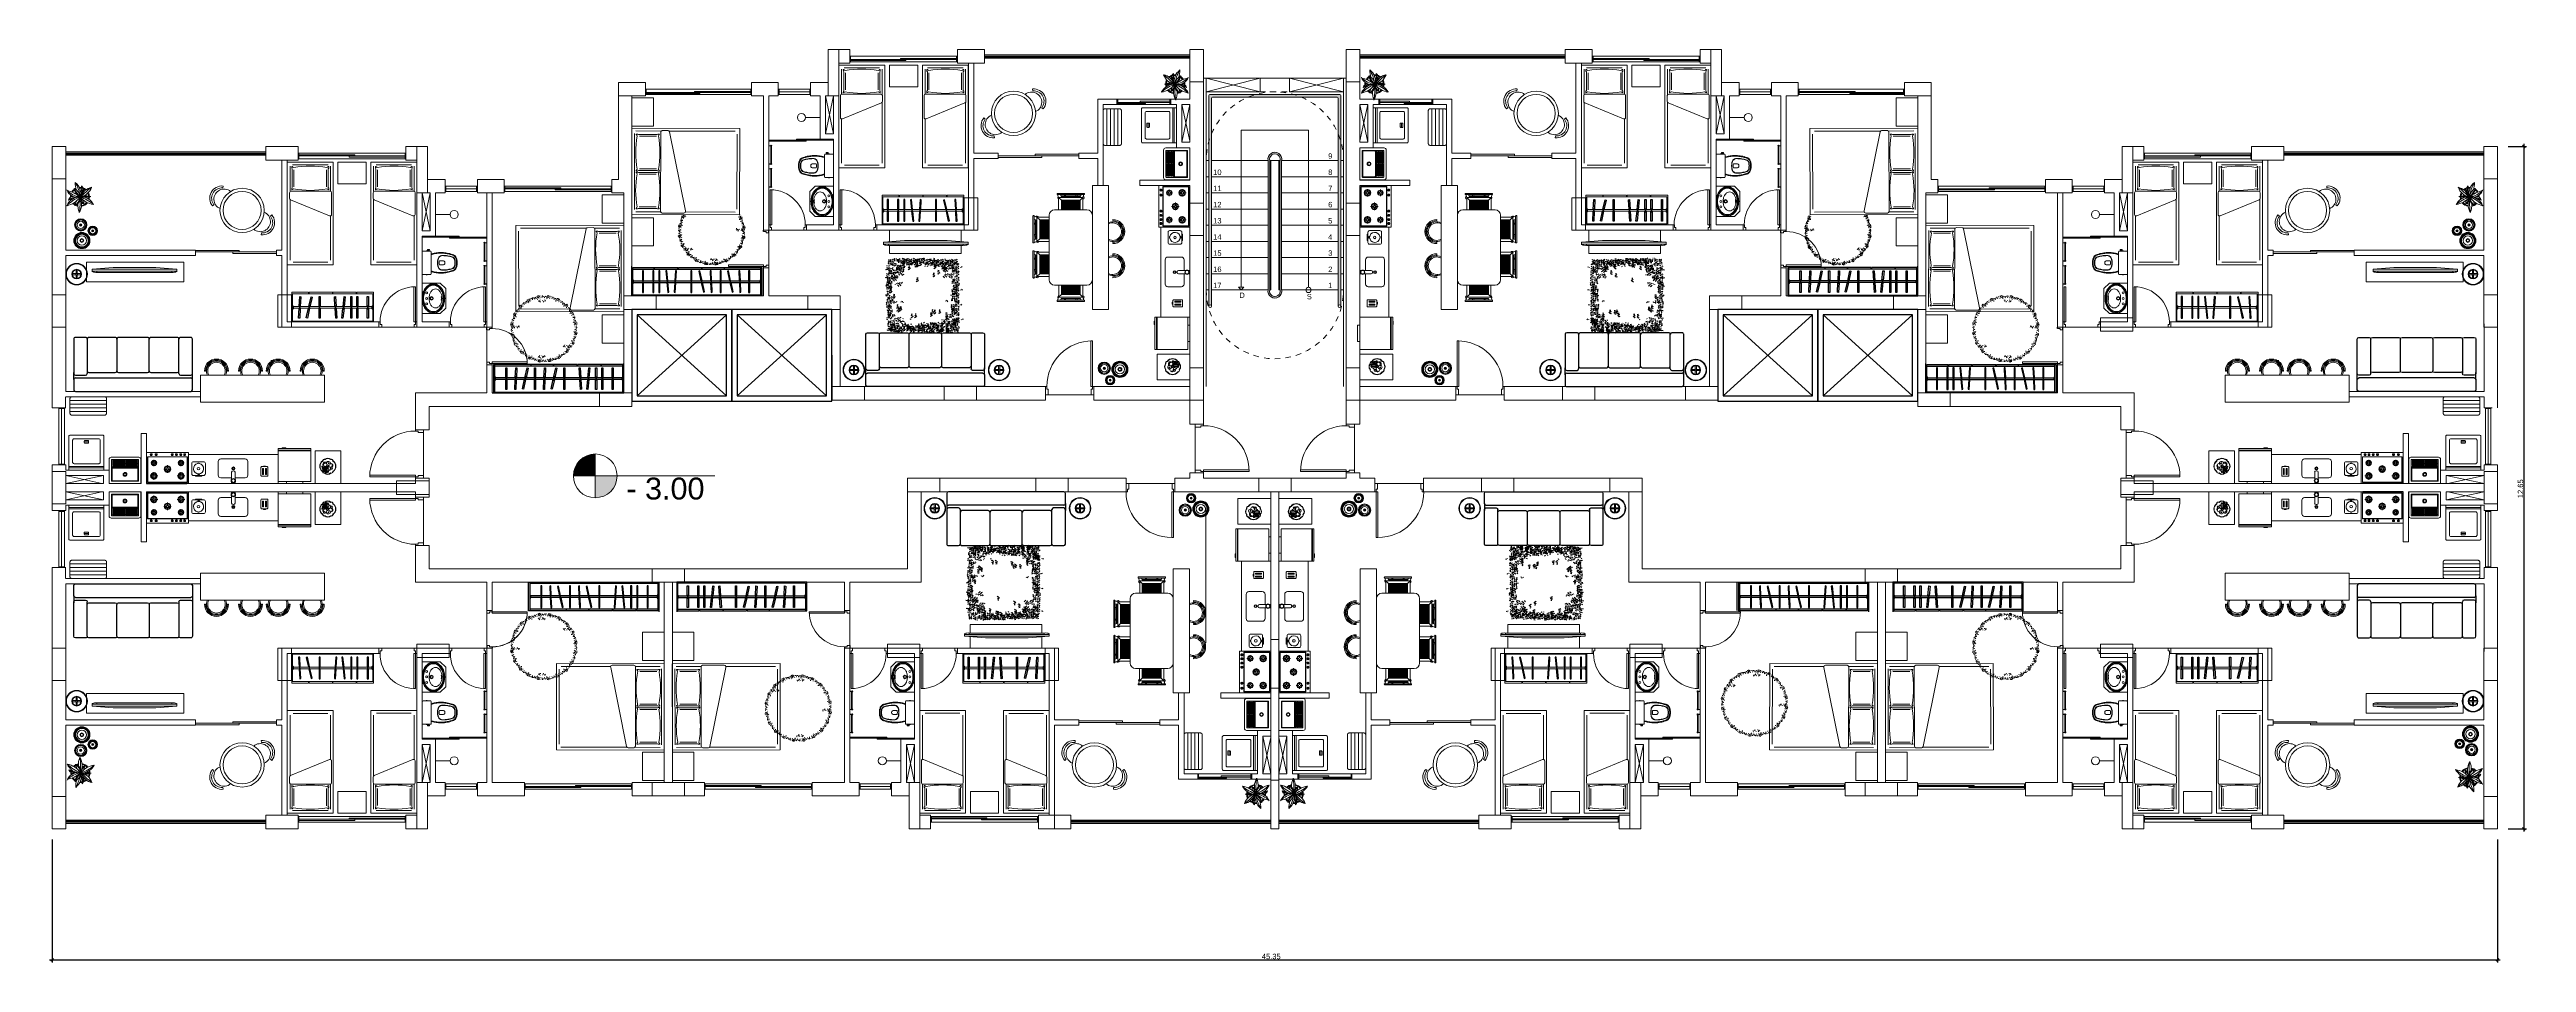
# Model space of a CAD drawing. Header units: millimetres. Extents: x 2878 to 6301, y 540 to 1980.
# Drawn here: x 2907.39 to 2953.33, y 819.73 to 836.66 of the extents above; entities that cross this region are included whole.
import ezdxf

# ---------------------------------------------------------------- set-up
doc = ezdxf.new("R2010")
doc.units = ezdxf.units.MM
doc.header["$LTSCALE"] = 4
for name, pattern in [('ACAD_ISO04W100', [30, 24, -3, 0, -3]), ('HIDDEN', [0.375, 0.25, -0.125]), ('HIDDEN2', [4.7625, 3.175, -1.5875])]:
    doc.linetypes.add(name, pattern=pattern)
for name, color, linetype, lineweight in [('ALVENARIA', 4, 'Continuous', 20), ('ALVENARIA EM VISTA', 1, 'Continuous', 5), ('COTAS', 35, 'Continuous', 5), ('fino', 2, 'Continuous', 9), ('JANELA', 2, 'Continuous', 20), ('PILAR', 1, 'Continuous', 5), ('PORTA', 2, 'Continuous', 20), ('SOLEIRA', 1, 'Continuous', 5)]:
    doc.layers.add(name, color=color, linetype=linetype, lineweight=lineweight)
doc.layers.add('LAY01', color=7, linetype='Continuous')
doc.layers.add('TRACONIVEL', color=252, linetype='Continuous')
doc.styles.get("Standard").update_dxf_attribs({"font": 'arial.ttf'})
doc.dimstyles.new('ISO-25', dxfattribs={"dimscale": 0, "dimtxt": 0.1, "dimasz": 0.05, "dimexe": 0.05, "dimexo": 0.2, "dimgap": 0.01, "dimtad": 1, "dimzin": 4, "dimdsep": 46, "dimtxsty": 'Standard', "dimblk": 'OBLIQUE', "dimcen": 0.1, "dimdle": 0.05, "dimclrt": 256, "dimadec": 0, "dimazin": 0, "dimtfac": 1, "dimtix": 1, "dimtofl": 0, "dimtmove": 0, "dimatfit": 3, "dimfxl": 1, "dimtfillclr": 256, "dimarcsym": 0})

# ---------------------------------------------------------------- blocks, each defined once
blk = doc.blocks.new('TAPETE')
at = {"layer": 'TRACONIVEL'}
for p, q in [((-0.861, 0.309), (-0.87, 0.298)), ((-0.853, 0.345), (-0.866, 0.359)), ((-0.853, 0.326), (-0.866, 0.34)), ((-0.859, 0.429), (-0.864, 0.415)), ((-0.85, 0.307), (-0.86, 0.296)), ((-0.847, 0.314), (-0.856, 0.303)), ((-0.844, 0.318), (-0.854, 0.307)), ((-0.849, 0.315), (-0.854, 0.301)), ((-0.841, 0.392), (-0.846, 0.379)), ((-0.836, 0.307), (-0.846, 0.296)), ((-0.83, 0.324), (-0.84, 0.313)), ((-0.824, 0.345), (-0.838, 0.359)), ((-0.824, 0.326), (-0.838, 0.34)), ((-0.832, 0.411), (-0.836, 0.416)), ((-0.832, 0.392), (-0.836, 0.396)), ((-0.831, 0.429), (-0.835, 0.415)), ((-0.819, 0.298), (-0.833, 0.312)), ((-0.823, 0.304), (-0.833, 0.293)), ((-0.832, 0.311), (-0.828, 0.298)), ((-0.822, 0.432), (-0.827, 0.418)), ((-0.822, 0.413), (-0.827, 0.399)), ((-0.806, 0.376), (-0.825, 0.371)), ((-0.821, 0.315), (-0.825, 0.301)), ((-0.819, 0.317), (-0.814, 0.303)), ((-0.809, 0.309), (-0.819, 0.298)), ((-0.812, 0.392), (-0.817, 0.379)), ((-0.804, 0.35), (-0.811, 0.348)), ((-0.802, 0.304), (-0.811, 0.293)), ((-0.804, 0.376), (-0.809, 0.363)), ((-0.809, 0.322), (-0.799, 0.311)), ((-0.803, 0.411), (-0.808, 0.416)), ((-0.803, 0.392), (-0.808, 0.396)), ((-0.789, 0.367), (-0.808, 0.362)), ((-0.79, 0.298), (-0.804, 0.312)), ((-0.804, 0.311), (-0.799, 0.298)), ((-0.795, 0.395), (-0.799, 0.399)), ((-0.795, 0.376), (-0.799, 0.38)), ((-0.794, 0.432), (-0.798, 0.418)), ((-0.794, 0.413), (-0.798, 0.399)), ((-0.794, 0.346), (-0.785, 0.335)), ((-0.792, 0.312), (-0.783, 0.301)), ((-0.79, 0.317), (-0.785, 0.303)), ((-0.765, 0.441), (-0.784, 0.436)), ((-0.774, 0.343), (-0.784, 0.332)), ((-0.775, 0.376), (-0.78, 0.363)), ((-0.771, 0.35), (-0.78, 0.339)), ((-0.766, 0.395), (-0.771, 0.399)), ((-0.766, 0.376), (-0.771, 0.38)), ((-0.763, 0.415), (-0.77, 0.413)), ((-0.748, 0.432), (-0.767, 0.427)), ((-0.754, 0.36), (-0.764, 0.349)), ((-0.744, 0.39), (-0.758, 0.404)), ((-0.744, 0.371), (-0.758, 0.385)), ((-0.758, 0.31), (-0.749, 0.299)), ((-0.741, 0.36), (-0.745, 0.346)), ((-0.741, 0.341), (-0.745, 0.327)), ((-0.733, 0.345), (-0.743, 0.334)), ((-0.742, 0.353), (-0.738, 0.339)), ((-0.715, 0.39), (-0.729, 0.404)), ((-0.715, 0.371), (-0.729, 0.385)), ((-0.722, 0.305), (-0.727, 0.291)), ((-0.705, 0.41), (-0.719, 0.424)), ((-0.712, 0.316), (-0.719, 0.314)), ((-0.712, 0.36), (-0.717, 0.346)), ((-0.712, 0.341), (-0.717, 0.327)), ((-0.713, 0.323), (-0.717, 0.328)), ((-0.713, 0.304), (-0.717, 0.309)), ((-0.714, 0.353), (-0.709, 0.339)), ((-0.709, 0.375), (-0.699, 0.364)), ((-0.701, 0.399), (-0.706, 0.385)), ((-0.701, 0.38), (-0.706, 0.366)), ((-0.696, 0.306), (-0.702, 0.304)), ((-0.7, 0.367), (-0.69, 0.356)), ((-0.681, 0.323), (-0.7, 0.318)), ((-0.693, 0.305), (-0.698, 0.291)), ((-0.676, 0.41), (-0.69, 0.424)), ((-0.684, 0.323), (-0.689, 0.328)), ((-0.684, 0.304), (-0.689, 0.309)), ((-0.686, 0.392), (-0.676, 0.381)), ((-0.684, 0.357), (-0.674, 0.346)), ((-0.674, 0.362), (-0.678, 0.367)), ((-0.673, 0.399), (-0.677, 0.385)), ((-0.673, 0.38), (-0.677, 0.366)), ((-0.676, 0.403), (-0.666, 0.393)), ((-0.662, 0.319), (-0.676, 0.332)), ((-0.662, 0.299), (-0.676, 0.313)), ((-0.669, 0.382), (-0.66, 0.371)), ((-0.649, 0.441), (-0.668, 0.436)), ((-0.661, 0.428), (-0.652, 0.417)), ((-0.661, 0.406), (-0.651, 0.395)), ((-0.654, 0.372), (-0.661, 0.371)), ((-0.659, 0.394), (-0.649, 0.383)), ((-0.647, 0.415), (-0.654, 0.413)), ((-0.654, 0.399), (-0.645, 0.388)), ((-0.632, 0.432), (-0.651, 0.427)), ((-0.645, 0.362), (-0.65, 0.367)), ((-0.633, 0.319), (-0.647, 0.332)), ((-0.633, 0.299), (-0.647, 0.313)), ((-0.64, 0.397), (-0.646, 0.395)), ((-0.645, 0.419), (-0.635, 0.408)), ((-0.625, 0.414), (-0.644, 0.409)), ((-0.644, 0.396), (-0.635, 0.386)), ((-0.638, 0.363), (-0.644, 0.361)), ((-0.643, 0.355), (-0.633, 0.344)), ((-0.64, 0.424), (-0.63, 0.413)), ((-0.638, 0.389), (-0.628, 0.378)), ((-0.623, 0.358), (-0.637, 0.372)), ((-0.63, 0.409), (-0.636, 0.407)), ((-0.611, 0.439), (-0.63, 0.434)), ((-0.63, 0.421), (-0.62, 0.41)), ((-0.623, 0.388), (-0.63, 0.386)), ((-0.629, 0.38), (-0.619, 0.369)), ((-0.608, 0.404), (-0.627, 0.399)), ((-0.623, 0.414), (-0.614, 0.403)), ((-0.616, 0.434), (-0.622, 0.432)), ((-0.615, 0.412), (-0.621, 0.41)), ((-0.613, 0.399), (-0.62, 0.398)), ((-0.619, 0.392), (-0.609, 0.381)), ((-0.608, 0.404), (-0.615, 0.403)), ((-0.594, 0.429), (-0.613, 0.424)), ((-0.601, 0.468), (-0.608, 0.466)), ((-0.594, 0.358), (-0.608, 0.372)), ((-0.589, 0.366), (-0.608, 0.361)), ((-0.586, 0.485), (-0.605, 0.48)), ((-0.599, 0.424), (-0.605, 0.423)), ((-0.599, 0.402), (-0.605, 0.4)), ((-0.604, 0.417), (-0.594, 0.406)), ((-0.604, 0.394), (-0.594, 0.383)), ((-0.604, 0.32), (-0.594, 0.309)), ((-0.594, 0.429), (-0.6, 0.428)), ((-0.592, 0.395), (-0.598, 0.393)), ((-0.597, 0.387), (-0.587, 0.376)), ((-0.574, 0.438), (-0.593, 0.433)), ((-0.589, 0.419), (-0.58, 0.408)), ((-0.587, 0.31), (-0.578, 0.3)), ((-0.578, 0.42), (-0.584, 0.418)), ((-0.583, 0.412), (-0.573, 0.401)), ((-0.562, 0.437), (-0.581, 0.431)), ((-0.572, 0.412), (-0.579, 0.41)), ((-0.557, 0.428), (-0.576, 0.423)), ((-0.558, 0.326), (-0.564, 0.324)), ((-0.543, 0.342), (-0.562, 0.337)), ((-0.558, 0.352), (-0.548, 0.341)), ((-0.529, 0.367), (-0.548, 0.362)), ((-0.542, 0.316), (-0.548, 0.314)), ((-0.547, 0.308), (-0.537, 0.297)), ((-0.527, 0.333), (-0.545, 0.328)), ((-0.544, 0.377), (-0.534, 0.366)), ((-0.541, 0.343), (-0.532, 0.332)), ((-0.512, 0.434), (-0.531, 0.429)), ((-0.512, 0.358), (-0.531, 0.353)), ((-0.527, 0.367), (-0.517, 0.356)), ((-0.512, 0.358), (-0.518, 0.356)), ((-0.511, 0.408), (-0.517, 0.406)), ((-0.496, 0.425), (-0.515, 0.42)), ((-0.493, 0.319), (-0.512, 0.314)), ((-0.507, 0.434), (-0.511, 0.438)), ((-0.498, 0.382), (-0.504, 0.381)), ((-0.496, 0.348), (-0.502, 0.346)), ((-0.501, 0.34), (-0.491, 0.329)), ((-0.485, 0.429), (-0.499, 0.443)), ((-0.481, 0.373), (-0.488, 0.371)), ((-0.481, 0.418), (-0.486, 0.404)), ((-0.481, 0.399), (-0.486, 0.385)), ((-0.486, 0.365), (-0.477, 0.354)), ((-0.466, 0.39), (-0.485, 0.385)), ((-0.456, 0.429), (-0.47, 0.443)), ((-0.463, 0.363), (-0.467, 0.349)), ((-0.454, 0.381), (-0.458, 0.386)), ((-0.454, 0.362), (-0.458, 0.367)), ((-0.453, 0.418), (-0.457, 0.404)), ((-0.453, 0.399), (-0.457, 0.385)), ((-0.441, 0.425), (-0.431, 0.414)), ((-0.434, 0.363), (-0.439, 0.349)), ((-0.425, 0.381), (-0.43, 0.386)), ((-0.425, 0.362), (-0.43, 0.367)), ((-0.424, 0.415), (-0.415, 0.404)), ((-0.403, 0.377), (-0.417, 0.39)), ((-0.403, 0.357), (-0.417, 0.371)), ((-0.401, 0.393), (-0.415, 0.407)), ((-0.41, 0.44), (-0.4, 0.429)), ((-0.405, 0.358), (-0.396, 0.347)), ((-0.398, 0.382), (-0.402, 0.369)), ((-0.398, 0.363), (-0.402, 0.349)), ((-0.395, 0.43), (-0.401, 0.429)), ((-0.374, 0.377), (-0.388, 0.39)), ((-0.374, 0.357), (-0.388, 0.371)), ((-0.373, 0.393), (-0.386, 0.407)), ((-0.378, 0.421), (-0.385, 0.419)), ((-0.384, 0.413), (-0.374, 0.402)), ((-0.37, 0.345), (-0.375, 0.35)), ((-0.369, 0.382), (-0.374, 0.369)), ((-0.369, 0.363), (-0.374, 0.349)), ((-0.369, 0.438), (-0.36, 0.427)), ((-0.359, 0.353), (-0.349, 0.342)), ((-0.357, 0.389), (-0.348, 0.378)), ((-0.341, 0.345), (-0.346, 0.35)), ((-0.341, 0.38), (-0.331, 0.369)), ((-0.326, 0.426), (-0.34, 0.44)), ((-0.319, 0.341), (-0.333, 0.355)), ((-0.323, 0.415), (-0.328, 0.401)), ((-0.323, 0.396), (-0.328, 0.382)), ((-0.327, 0.404), (-0.317, 0.393)), ((-0.312, 0.395), (-0.318, 0.393)), ((-0.311, 0.421), (-0.302, 0.411)), ((-0.291, 0.341), (-0.305, 0.355)), ((-0.298, 0.451), (-0.304, 0.449)), ((-0.283, 0.468), (-0.302, 0.463)), ((-0.295, 0.385), (-0.301, 0.383)), ((-0.3, 0.377), (-0.29, 0.366)), ((-0.295, 0.412), (-0.285, 0.401)), ((-0.286, 0.402), (-0.276, 0.391)), ((-0.28, 0.437), (-0.271, 0.426)), ((-0.265, 0.427), (-0.272, 0.425)), ((-0.251, 0.43), (-0.255, 0.435)), ((-0.249, 0.417), (-0.255, 0.416)), ((-0.254, 0.41), (-0.244, 0.399)), ((-0.229, 0.426), (-0.243, 0.44)), ((-0.24, 0.435), (-0.23, 0.424)), ((-0.225, 0.415), (-0.23, 0.401)), ((-0.225, 0.396), (-0.23, 0.382)), ((-0.2, 0.426), (-0.214, 0.44)), ((-0.207, 0.359), (-0.211, 0.345)), ((-0.198, 0.378), (-0.202, 0.382)), ((-0.198, 0.359), (-0.202, 0.363)), ((-0.197, 0.415), (-0.201, 0.401)), ((-0.197, 0.396), (-0.201, 0.382)), ((-0.185, 0.421), (-0.175, 0.411)), ((-0.178, 0.359), (-0.183, 0.345)), ((-0.169, 0.378), (-0.174, 0.382)), ((-0.169, 0.359), (-0.174, 0.363)), ((-0.168, 0.412), (-0.159, 0.401)), ((-0.147, 0.373), (-0.161, 0.387)), ((-0.147, 0.354), (-0.161, 0.368)), ((-0.154, 0.437), (-0.144, 0.426)), ((-0.139, 0.427), (-0.145, 0.425)), ((-0.118, 0.373), (-0.132, 0.387)), ((-0.118, 0.354), (-0.132, 0.368)), ((-0.123, 0.417), (-0.129, 0.416)), ((-0.128, 0.41), (-0.118, 0.399)), ((-0.113, 0.435), (-0.104, 0.424)), ((-0.089, 0.402), (-0.103, 0.416)), ((-0.103, 0.35), (-0.093, 0.339)), ((-0.093, 0.366), (-0.084, 0.355)), ((-0.086, 0.391), (-0.09, 0.377)), ((-0.086, 0.372), (-0.09, 0.358)), ((-0.06, 0.426), (-0.074, 0.44)), ((-0.061, 0.402), (-0.074, 0.416)), ((-0.058, 0.354), (-0.063, 0.358)), ((-0.057, 0.391), (-0.062, 0.377)), ((-0.057, 0.372), (-0.062, 0.358)), ((-0.057, 0.415), (-0.061, 0.401)), ((-0.057, 0.396), (-0.061, 0.382)), ((-0.045, 0.421), (-0.035, 0.411)), ((-0.045, 0.398), (-0.036, 0.387)), ((-0.029, 0.354), (-0.034, 0.358)), ((-0.029, 0.412), (-0.019, 0.401)), ((-0.029, 0.388), (-0.019, 0.377)), ((-0.007, 0.349), (-0.021, 0.363)), ((-0.014, 0.437), (-0.004, 0.426)), ((-0.014, 0.413), (-0.005, 0.402)), ((0.001, 0.427), (-0.006, 0.425)), ((0, 0.403), (-0.006, 0.401)), ((0.015, 0.422), (0.001, 0.436)), ((0.014, 0.459), (0.008, 0.458)), ((0.021, 0.349), (0.008, 0.363)), ((0.029, 0.476), (0.01, 0.471)), ((0.017, 0.417), (0.011, 0.416)), ((0.017, 0.394), (0.011, 0.392)), ((0.012, 0.41), (0.022, 0.399)), ((0.012, 0.386), (0.022, 0.375)), ((0.018, 0.411), (0.014, 0.397)), ((0.018, 0.392), (0.014, 0.378)), ((0.026, 0.411), (0.036, 0.4)), ((0.027, 0.435), (0.036, 0.424)), ((0.039, 0.373), (0.029, 0.362)), ((0.03, 0.418), (0.04, 0.407)), ((0.042, 0.38), (0.032, 0.369)), ((0.047, 0.409), (0.056, 0.398)), ((0.058, 0.39), (0.049, 0.379)), ((0.066, 0.404), (0.056, 0.393)), ((0.069, 0.411), (0.06, 0.4)), ((0.061, 0.433), (0.071, 0.422)), ((0.079, 0.375), (0.069, 0.364)), ((0.076, 0.424), (0.07, 0.422)), ((0.07, 0.383), (0.075, 0.369)), ((0.086, 0.421), (0.076, 0.41)), ((0.092, 0.414), (0.086, 0.412)), ((0.087, 0.406), (0.097, 0.395)), ((0.097, 0.414), (0.102, 0.4)), ((0.107, 0.406), (0.097, 0.395)), ((0.099, 0.383), (0.103, 0.369)), ((0.102, 0.431), (0.111, 0.42)), ((0.111, 0.437), (0.106, 0.442)), ((0.133, 0.433), (0.119, 0.446)), ((0.126, 0.414), (0.131, 0.4)), ((0.136, 0.422), (0.132, 0.408)), ((0.136, 0.402), (0.132, 0.389)), ((0.162, 0.433), (0.148, 0.446)), ((0.155, 0.366), (0.15, 0.352)), ((0.164, 0.385), (0.159, 0.389)), ((0.164, 0.365), (0.159, 0.37)), ((0.165, 0.422), (0.16, 0.408)), ((0.165, 0.402), (0.16, 0.389)), ((0.177, 0.428), (0.186, 0.417)), ((0.183, 0.366), (0.179, 0.352)), ((0.193, 0.385), (0.188, 0.389)), ((0.193, 0.365), (0.188, 0.37)), ((0.193, 0.419), (0.203, 0.408)), ((0.215, 0.38), (0.201, 0.394)), ((0.215, 0.361), (0.201, 0.375)), ((0.208, 0.444), (0.217, 0.433)), ((0.223, 0.434), (0.216, 0.432)), ((0.243, 0.38), (0.23, 0.394)), ((0.243, 0.361), (0.23, 0.375)), ((0.239, 0.424), (0.233, 0.423)), ((0.234, 0.417), (0.244, 0.406)), ((0.248, 0.441), (0.258, 0.43)), ((0.259, 0.357), (0.268, 0.346)), ((0.264, 0.337), (0.273, 0.326)), ((0.281, 0.429), (0.267, 0.443)), ((0.278, 0.362), (0.288, 0.351)), ((0.284, 0.418), (0.28, 0.404)), ((0.284, 0.399), (0.28, 0.385)), ((0.28, 0.327), (0.29, 0.316)), ((0.295, 0.352), (0.304, 0.341)), ((0.296, 0.425), (0.306, 0.414)), ((0.31, 0.342), (0.303, 0.341)), ((0.329, 0.304), (0.31, 0.299)), ((0.313, 0.415), (0.322, 0.404)), ((0.324, 0.367), (0.318, 0.366)), ((0.326, 0.333), (0.32, 0.331)), ((0.321, 0.325), (0.331, 0.314)), ((0.327, 0.44), (0.337, 0.429)), ((0.34, 0.358), (0.334, 0.356)), ((0.335, 0.35), (0.345, 0.339)), ((0.342, 0.43), (0.336, 0.429)), ((0.356, 0.375), (0.337, 0.37)), ((0.358, 0.304), (0.339, 0.299)), ((0.359, 0.421), (0.352, 0.419)), ((0.353, 0.413), (0.363, 0.402)), ((0.368, 0.438), (0.377, 0.427)), ((0.383, 0.402), (0.369, 0.416)), ((0.379, 0.366), (0.389, 0.355)), ((0.387, 0.391), (0.382, 0.377)), ((0.387, 0.372), (0.382, 0.358)), ((0.407, 0.426), (0.393, 0.44)), ((0.393, 0.306), (0.403, 0.295)), ((0.412, 0.402), (0.398, 0.416)), ((0.411, 0.415), (0.406, 0.401)), ((0.411, 0.396), (0.406, 0.382)), ((0.414, 0.354), (0.41, 0.358)), ((0.415, 0.391), (0.411, 0.377)), ((0.415, 0.372), (0.411, 0.358)), ((0.422, 0.421), (0.432, 0.411)), ((0.427, 0.398), (0.437, 0.387)), ((0.439, 0.312), (0.433, 0.31)), ((0.443, 0.354), (0.438, 0.358)), ((0.439, 0.412), (0.449, 0.401)), ((0.46, 0.383), (0.441, 0.378)), ((0.443, 0.388), (0.453, 0.377)), ((0.448, 0.344), (0.457, 0.333)), ((0.465, 0.349), (0.451, 0.363)), ((0.471, 0.319), (0.452, 0.314)), ((0.453, 0.437), (0.463, 0.426)), ((0.462, 0.357), (0.455, 0.355)), ((0.458, 0.413), (0.467, 0.402)), ((0.477, 0.374), (0.458, 0.369)), ((0.468, 0.427), (0.462, 0.425)), ((0.462, 0.369), (0.472, 0.358)), ((0.464, 0.334), (0.474, 0.323)), ((0.473, 0.403), (0.466, 0.401)), ((0.485, 0.417), (0.478, 0.416)), ((0.479, 0.359), (0.488, 0.348)), ((0.487, 0.459), (0.48, 0.458)), ((0.48, 0.41), (0.489, 0.399)), ((0.494, 0.349), (0.48, 0.363)), ((0.502, 0.476), (0.483, 0.471)), ((0.489, 0.394), (0.483, 0.392)), ((0.484, 0.386), (0.494, 0.375)), ((0.494, 0.349), (0.487, 0.348)), ((0.496, 0.355), (0.492, 0.36)), ((0.494, 0.435), (0.504, 0.424)), ((0.513, 0.311), (0.494, 0.306)), ((0.498, 0.411), (0.508, 0.4)), ((0.508, 0.374), (0.502, 0.372)), ((0.51, 0.34), (0.504, 0.338)), ((0.518, 0.351), (0.505, 0.364)), ((0.505, 0.332), (0.515, 0.321)), ((0.522, 0.34), (0.517, 0.326)), ((0.522, 0.321), (0.517, 0.307)), ((0.525, 0.365), (0.518, 0.363)), ((0.519, 0.357), (0.529, 0.346)), ((0.54, 0.381), (0.521, 0.376)), ((0.552, 0.434), (0.533, 0.429)), ((0.547, 0.351), (0.533, 0.364)), ((0.551, 0.412), (0.537, 0.426)), ((0.55, 0.303), (0.545, 0.307)), ((0.551, 0.34), (0.546, 0.326)), ((0.551, 0.321), (0.546, 0.307)), ((0.554, 0.408), (0.547, 0.406)), ((0.554, 0.401), (0.549, 0.387)), ((0.554, 0.382), (0.549, 0.368)), ((0.569, 0.425), (0.55, 0.42)), ((0.57, 0.4), (0.556, 0.413)), ((0.57, 0.38), (0.556, 0.394)), ((0.562, 0.346), (0.572, 0.335)), ((0.566, 0.408), (0.575, 0.397)), ((0.574, 0.369), (0.569, 0.356)), ((0.574, 0.35), (0.569, 0.336)), ((0.578, 0.303), (0.574, 0.307)), ((0.579, 0.337), (0.589, 0.326)), ((0.582, 0.398), (0.592, 0.387)), ((0.599, 0.4), (0.585, 0.413)), ((0.599, 0.38), (0.585, 0.394)), ((0.592, 0.314), (0.587, 0.3)), ((0.6, 0.298), (0.587, 0.312)), ((0.593, 0.362), (0.603, 0.351)), ((0.597, 0.423), (0.606, 0.412)), ((0.601, 0.332), (0.597, 0.337)), ((0.601, 0.313), (0.597, 0.318)), ((0.602, 0.369), (0.598, 0.356)), ((0.602, 0.35), (0.598, 0.336)), ((0.608, 0.352), (0.602, 0.35)), ((0.612, 0.413), (0.605, 0.412)), ((0.614, 0.376), (0.624, 0.365)), ((0.629, 0.298), (0.615, 0.312)), ((0.621, 0.314), (0.616, 0.3)), ((0.625, 0.342), (0.618, 0.341)), ((0.62, 0.335), (0.629, 0.324)), ((0.628, 0.404), (0.622, 0.402)), ((0.623, 0.396), (0.633, 0.385)), ((0.63, 0.332), (0.625, 0.337)), ((0.63, 0.313), (0.625, 0.318)), ((0.628, 0.401), (0.638, 0.39)), ((0.631, 0.367), (0.64, 0.356)), ((0.634, 0.359), (0.644, 0.349)), ((0.637, 0.421), (0.647, 0.41)), ((-0.865, 0.14), (-0.875, 0.129)), ((-0.865, 0.06), (-0.875, 0.049)), ((-0.864, 0.302), (-0.874, 0.291)), ((-0.862, 0.1), (-0.872, 0.089)), ((-0.859, 0.107), (-0.868, 0.096)), ((-0.857, 0.186), (-0.867, 0.175)), ((-0.856, 0.291), (-0.866, 0.28)), ((-0.854, 0.193), (-0.864, 0.182)), ((-0.853, 0.298), (-0.863, 0.287)), ((-0.85, 0.228), (-0.86, 0.217)), ((-0.855, 0.215), (-0.86, 0.201)), ((-0.85, 0.212), (-0.86, 0.201)), ((-0.86, 0.091), (-0.855, 0.077)), ((-0.85, 0.083), (-0.86, 0.072)), ((-0.85, 0.027), (-0.86, 0.017)), ((-0.859, 0.219), (-0.855, 0.206)), ((-0.847, 0.235), (-0.856, 0.224)), ((-0.849, 0.296), (-0.854, 0.282)), ((-0.854, 0.134), (-0.849, 0.12)), ((-0.844, 0.126), (-0.854, 0.115)), ((-0.854, 0.053), (-0.849, 0.039)), ((-0.844, 0.045), (-0.854, 0.034)), ((-0.842, 0.117), (-0.852, 0.106)), ((-0.846, 0.214), (-0.851, 0.219)), ((-0.84, 0.24), (-0.85, 0.229)), ((-0.837, 0.247), (-0.847, 0.236)), ((-0.838, 0.203), (-0.847, 0.192)), ((-0.84, 0.223), (-0.845, 0.209)), ((-0.83, 0.244), (-0.84, 0.234)), ((-0.83, 0.17), (-0.839, 0.159)), ((-0.808, 0.02), (-0.839, 0.002)), ((-0.829, 0.013), (-0.839, 0.002)), ((-0.838, 0.021), (-0.834, 0.007)), ((-0.826, 0.177), (-0.836, 0.166)), ((-0.819, 0.279), (-0.833, 0.293)), ((-0.821, 0.288), (-0.831, 0.277)), ((-0.831, 0.219), (-0.826, 0.206)), ((-0.821, 0.102), (-0.831, 0.091)), ((-0.831, 0.091), (-0.826, 0.077)), ((-0.821, 0.256), (-0.83, 0.246)), ((-0.83, 0.11), (-0.826, 0.096)), ((-0.829, 0.23), (-0.819, 0.219)), ((-0.818, 0.295), (-0.828, 0.284)), ((-0.816, 0.233), (-0.826, 0.222)), ((-0.826, 0.196), (-0.821, 0.182)), ((-0.817, 0.188), (-0.826, 0.177)), ((-0.825, 0.301), (-0.82, 0.287)), ((-0.821, 0.296), (-0.825, 0.282)), ((-0.815, 0.293), (-0.825, 0.282)), ((-0.825, 0.134), (-0.82, 0.12)), ((-0.825, 0.053), (-0.82, 0.039)), ((-0.813, 0.24), (-0.822, 0.229)), ((-0.81, 0.187), (-0.82, 0.176)), ((-0.81, 0.057), (-0.82, 0.046)), ((-0.809, 0.23), (-0.819, 0.219)), ((-0.818, 0.238), (-0.814, 0.224)), ((-0.803, 0.026), (-0.813, 0.015)), ((-0.812, 0.22), (-0.802, 0.209)), ((-0.81, 0.021), (-0.805, 0.007)), ((-0.809, 0.25), (-0.804, 0.236)), ((-0.8, 0.242), (-0.809, 0.231)), ((-0.809, 0.231), (-0.8, 0.22)), ((-0.8, 0.142), (-0.809, 0.131)), ((-0.796, 0.249), (-0.806, 0.238)), ((-0.796, 0.149), (-0.806, 0.138)), ((-0.79, 0.279), (-0.804, 0.293)), ((-0.794, 0.183), (-0.804, 0.172)), ((-0.794, 0.006), (-0.804, -0.005)), ((-0.802, 0.11), (-0.797, 0.096)), ((-0.789, 0.172), (-0.799, 0.161)), ((-0.798, 0.18), (-0.794, 0.166)), ((-0.789, 0.178), (-0.798, 0.167)), ((-0.789, 0.001), (-0.798, -0.01)), ((-0.797, 0.196), (-0.793, 0.182)), ((-0.796, 0.301), (-0.791, 0.287)), ((-0.796, 0.115), (-0.791, 0.119)), ((-0.796, 0.095), (-0.791, 0.1)), ((-0.785, 0.117), (-0.795, 0.106)), ((-0.795, 0.08), (-0.781, 0.094)), ((-0.795, 0.061), (-0.781, 0.075)), ((-0.794, 0.186), (-0.788, 0.184)), ((-0.784, 0.064), (-0.794, 0.053)), ((-0.794, 0.008), (-0.788, 0.007)), ((-0.79, 0.298), (-0.785, 0.284)), ((-0.781, 0.29), (-0.79, 0.279)), ((-0.79, 0.238), (-0.785, 0.224)), ((-0.79, 0.124), (-0.784, 0.123)), ((-0.78, 0.158), (-0.789, 0.147)), ((-0.787, 0.096), (-0.782, 0.082)), ((-0.785, 0.243), (-0.78, 0.229)), ((-0.775, 0.235), (-0.785, 0.224)), ((-0.78, 0.25), (-0.776, 0.236)), ((-0.77, 0.039), (-0.779, 0.028)), ((-0.777, 0.018), (-0.771, 0.016)), ((-0.774, 0.134), (-0.768, 0.132)), ((-0.762, 0.028), (-0.772, 0.017)), ((-0.77, 0.18), (-0.765, 0.166)), ((-0.769, 0.229), (-0.759, 0.218)), ((-0.759, 0.144), (-0.769, 0.133)), ((-0.768, 0.151), (-0.763, 0.138)), ((-0.768, 0.132), (-0.763, 0.119)), ((-0.767, 0.115), (-0.762, 0.119)), ((-0.767, 0.095), (-0.762, 0.1)), ((-0.761, 0.259), (-0.766, 0.246)), ((-0.766, 0.08), (-0.752, 0.094)), ((-0.766, 0.061), (-0.752, 0.075)), ((-0.765, 0.182), (-0.751, 0.195)), ((-0.765, 0.162), (-0.751, 0.176)), ((-0.765, 0.004), (-0.751, 0.018)), ((-0.761, 0.3), (-0.751, 0.289)), ((-0.761, 0.298), (-0.757, 0.284)), ((-0.748, 0.18), (-0.758, 0.169)), ((-0.758, 0.096), (-0.753, 0.082)), ((-0.748, 0.003), (-0.758, -0.008)), ((-0.752, 0.278), (-0.757, 0.282)), ((-0.752, 0.259), (-0.757, 0.263)), ((-0.756, 0.243), (-0.751, 0.229)), ((-0.756, 0.224), (-0.746, 0.213)), ((-0.745, 0.119), (-0.754, 0.108)), ((-0.754, 0.062), (-0.741, 0.076)), ((-0.754, 0.043), (-0.741, 0.057)), ((-0.746, 0.268), (-0.751, 0.254)), ((-0.744, 0.085), (-0.739, 0.089)), ((-0.744, 0.066), (-0.739, 0.07)), ((-0.742, 0.301), (-0.732, 0.29)), ((-0.731, 0.19), (-0.741, 0.179)), ((-0.731, 0.012), (-0.741, 0.001)), ((-0.739, 0.215), (-0.73, 0.204)), ((-0.739, 0.151), (-0.735, 0.138)), ((-0.739, 0.132), (-0.735, 0.119)), ((-0.728, 0.128), (-0.738, 0.118)), ((-0.736, 0.182), (-0.722, 0.195)), ((-0.736, 0.162), (-0.722, 0.176)), ((-0.736, 0.004), (-0.722, 0.018)), ((-0.735, 0.066), (-0.73, 0.052)), ((-0.735, 0.03), (-0.716, 0.024)), ((-0.724, 0.229), (-0.734, 0.218)), ((-0.727, 0.291), (-0.733, 0.289)), ((-0.721, 0.236), (-0.731, 0.225)), ((-0.723, 0.278), (-0.728, 0.282)), ((-0.726, 0.062), (-0.712, 0.076)), ((-0.726, 0.043), (-0.712, 0.057)), ((-0.72, 0.183), (-0.715, 0.169)), ((-0.72, 0.164), (-0.715, 0.15)), ((-0.72, 0.006), (-0.715, -0.008)), ((-0.719, 0.19), (-0.713, 0.188)), ((-0.719, 0.013), (-0.713, 0.011)), ((-0.71, 0.23), (-0.716, 0.228)), ((-0.716, 0.122), (-0.712, 0.108)), ((-0.716, 0.103), (-0.712, 0.089)), ((-0.716, 0.017), (-0.702, 0.031)), ((-0.715, 0.085), (-0.711, 0.089)), ((-0.715, 0.066), (-0.711, 0.07)), ((-0.705, 0.246), (-0.714, 0.235)), ((-0.713, 0.133), (-0.699, 0.147)), ((-0.706, 0.066), (-0.702, 0.052)), ((-0.705, 0.163), (-0.686, 0.158)), ((-0.703, 0.285), (-0.693, 0.274)), ((-0.701, 0.298), (-0.691, 0.287)), ((-0.693, 0.22), (-0.7, 0.218)), ((-0.7, 0.062), (-0.681, 0.057)), ((-0.699, 0.212), (-0.689, 0.201)), ((-0.685, 0.139), (-0.695, 0.128)), ((-0.693, 0.239), (-0.688, 0.225)), ((-0.684, 0.231), (-0.693, 0.22)), ((-0.682, 0.254), (-0.691, 0.243)), ((-0.69, 0.147), (-0.684, 0.145)), ((-0.678, 0.261), (-0.688, 0.25)), ((-0.688, 0.122), (-0.683, 0.108)), ((-0.688, 0.103), (-0.683, 0.089)), ((-0.685, 0.045), (-0.678, 0.044)), ((-0.684, 0.133), (-0.67, 0.147)), ((-0.671, 0.114), (-0.68, 0.103)), ((-0.678, 0.093), (-0.659, 0.088)), ((-0.676, 0.122), (-0.67, 0.12)), ((-0.664, 0.193), (-0.674, 0.182)), ((-0.674, 0.156), (-0.667, 0.154)), ((-0.664, 0.015), (-0.674, 0.004)), ((-0.662, 0.271), (-0.672, 0.26)), ((-0.664, 0.239), (-0.66, 0.225)), ((-0.641, 0.256), (-0.651, 0.245)), ((-0.65, 0.264), (-0.646, 0.25)), ((-0.641, 0.281), (-0.647, 0.28)), ((-0.621, 0.264), (-0.617, 0.25)), ((-0.618, 0.295), (-0.609, 0.284)), ((-0.605, 0.285), (-0.615, 0.274)), ((-0.614, 0.239), (-0.605, 0.228)), ((-0.602, 0.292), (-0.612, 0.282)), ((-0.602, 0.286), (-0.592, 0.275)), ((-0.586, 0.302), (-0.595, 0.291)), ((-0.572, 0.301), (-0.579, 0.299)), ((-0.574, 0.295), (-0.569, 0.281)), ((-0.565, 0.288), (-0.574, 0.277)), ((-0.555, 0.282), (-0.574, 0.277)), ((-0.556, 0.291), (-0.562, 0.289)), ((-0.545, 0.295), (-0.541, 0.281)), ((-0.53, 0.096), (-0.539, 0.085)), ((-0.526, 0.283), (-0.536, 0.272)), ((-0.526, 0.103), (-0.536, 0.092)), ((-0.523, 0.29), (-0.533, 0.28)), ((-0.51, 0.113), (-0.52, 0.102)), ((-0.507, 0.3), (-0.516, 0.289)), ((-0.489, 0.098), (-0.499, 0.087)), ((-0.498, 0.106), (-0.494, 0.092)), ((-0.495, 0.293), (-0.49, 0.279)), ((-0.486, 0.285), (-0.495, 0.275)), ((-0.476, 0.141), (-0.486, 0.13)), ((-0.473, 0.148), (-0.483, 0.137)), ((-0.468, 0.199), (-0.478, 0.188)), ((-0.465, 0.206), (-0.475, 0.196)), ((-0.465, 0.115), (-0.475, 0.104)), ((-0.462, 0.122), (-0.471, 0.112)), ((-0.469, 0.106), (-0.465, 0.092)), ((-0.466, 0.293), (-0.462, 0.279)), ((-0.456, 0.157), (-0.466, 0.147)), ((-0.448, 0.216), (-0.458, 0.205)), ((-0.445, 0.132), (-0.455, 0.121)), ((-0.445, 0.151), (-0.44, 0.137)), ((-0.435, 0.143), (-0.445, 0.132)), ((-0.437, 0.209), (-0.432, 0.195)), ((-0.428, 0.201), (-0.437, 0.191)), ((-0.424, 0.117), (-0.434, 0.107)), ((-0.433, 0.125), (-0.429, 0.111)), ((-0.416, 0.151), (-0.411, 0.137)), ((-0.408, 0.209), (-0.403, 0.195)), ((-0.405, 0.125), (-0.4, 0.111)), ((-0.216, 0.301), (-0.234, 0.296)), ((-0.214, 0.275), (-0.22, 0.273)), ((-0.199, 0.292), (-0.218, 0.287)), ((0.266, 0.266), (0.275, 0.255)), ((0.28, 0.291), (0.29, 0.28)), ((0.282, 0.257), (0.292, 0.246)), ((0.292, 0.128), (0.282, 0.117)), ((0.292, 0.128), (0.282, 0.117)), ((0.295, 0.135), (0.285, 0.124)), ((0.295, 0.135), (0.285, 0.124)), ((0.297, 0.282), (0.306, 0.271)), ((0.312, 0.145), (0.302, 0.134)), ((0.312, 0.145), (0.302, 0.134)), ((0.312, 0.272), (0.305, 0.27)), ((0.326, 0.297), (0.32, 0.295)), ((0.328, 0.262), (0.322, 0.261)), ((0.323, 0.138), (0.328, 0.124)), ((0.323, 0.138), (0.328, 0.124)), ((0.333, 0.13), (0.323, 0.119)), ((0.333, 0.13), (0.323, 0.119)), ((0.342, 0.287), (0.336, 0.285)), ((0.337, 0.279), (0.347, 0.268)), ((0.35, 0.186), (0.34, 0.175)), ((0.353, 0.194), (0.344, 0.183)), ((0.352, 0.138), (0.357, 0.124)), ((0.352, 0.138), (0.357, 0.124)), ((0.37, 0.203), (0.36, 0.192)), ((0.379, 0.281), (0.389, 0.27)), ((0.391, 0.189), (0.381, 0.178)), ((0.382, 0.196), (0.386, 0.182)), ((0.396, 0.272), (0.405, 0.261)), ((0.411, 0.253), (0.401, 0.243)), ((0.414, 0.261), (0.405, 0.25)), ((0.41, 0.296), (0.42, 0.286)), ((0.41, 0.196), (0.415, 0.182)), ((0.411, 0.262), (0.42, 0.251)), ((0.425, 0.287), (0.419, 0.285)), ((0.431, 0.27), (0.421, 0.259)), ((0.425, 0.287), (0.435, 0.276)), ((0.441, 0.277), (0.435, 0.275)), ((0.436, 0.269), (0.446, 0.259)), ((0.441, 0.277), (0.451, 0.266)), ((0.452, 0.256), (0.442, 0.245)), ((0.452, 0.256), (0.442, 0.245)), ((0.443, 0.263), (0.447, 0.25)), ((0.453, 0.233), (0.443, 0.223)), ((0.455, 0.263), (0.445, 0.252)), ((0.456, 0.241), (0.447, 0.23)), ((0.456, 0.302), (0.45, 0.3)), ((0.456, 0.267), (0.45, 0.266)), ((0.451, 0.294), (0.46, 0.283)), ((0.463, 0.141), (0.453, 0.13)), ((0.456, 0.267), (0.466, 0.256)), ((0.466, 0.149), (0.456, 0.138)), ((0.472, 0.272), (0.462, 0.261)), ((0.473, 0.25), (0.463, 0.239)), ((0.471, 0.292), (0.464, 0.291)), ((0.473, 0.258), (0.467, 0.256)), ((0.471, 0.263), (0.476, 0.25)), ((0.473, 0.258), (0.483, 0.247)), ((0.483, 0.158), (0.473, 0.147)), ((0.487, 0.283), (0.481, 0.281)), ((0.482, 0.275), (0.492, 0.264)), ((0.502, 0.299), (0.483, 0.294)), ((0.483, 0.266), (0.488, 0.252)), ((0.492, 0.258), (0.483, 0.247)), ((0.494, 0.236), (0.484, 0.225)), ((0.485, 0.243), (0.489, 0.23)), ((0.494, 0.151), (0.499, 0.138)), ((0.503, 0.144), (0.494, 0.133)), ((0.513, 0.138), (0.494, 0.133)), ((0.502, 0.273), (0.496, 0.271)), ((0.498, 0.237), (0.508, 0.227)), ((0.498, 0.06), (0.508, 0.049)), ((0.508, 0.201), (0.502, 0.199)), ((0.508, 0.023), (0.502, 0.022)), ((0.51, 0.167), (0.504, 0.165)), ((0.518, 0.177), (0.505, 0.191)), ((0.505, 0.159), (0.515, 0.148)), ((0.512, 0.266), (0.517, 0.252)), ((0.519, 0.263), (0.513, 0.262)), ((0.513, 0.243), (0.518, 0.23)), ((0.519, 0.09), (0.513, 0.088)), ((0.534, 0.28), (0.515, 0.275)), ((0.534, 0.107), (0.515, 0.102)), ((0.522, 0.166), (0.517, 0.153)), ((0.522, 0.147), (0.517, 0.133)), ((0.525, 0.191), (0.518, 0.19)), ((0.519, 0.184), (0.529, 0.173)), ((0.54, 0.208), (0.521, 0.203)), ((0.54, 0.031), (0.521, 0.026)), ((0.523, 0.151), (0.528, 0.138)), ((0.547, 0.177), (0.533, 0.191)), ((0.54, 0.284), (0.536, 0.27)), ((0.54, 0.111), (0.536, 0.097)), ((0.551, 0.239), (0.537, 0.253)), ((0.551, 0.061), (0.537, 0.075)), ((0.55, 0.284), (0.545, 0.288)), ((0.55, 0.13), (0.545, 0.134)), ((0.55, 0.11), (0.545, 0.115)), ((0.56, 0.28), (0.546, 0.294)), ((0.56, 0.261), (0.546, 0.275)), ((0.551, 0.166), (0.546, 0.153)), ((0.551, 0.147), (0.546, 0.133)), ((0.56, 0.107), (0.546, 0.121)), ((0.56, 0.088), (0.546, 0.102)), ((0.554, 0.235), (0.547, 0.233)), ((0.554, 0.057), (0.547, 0.056)), ((0.554, 0.228), (0.549, 0.214)), ((0.554, 0.209), (0.549, 0.195)), ((0.554, 0.05), (0.549, 0.037)), ((0.554, 0.031), (0.549, 0.017)), ((0.569, 0.252), (0.55, 0.247)), ((0.569, 0.074), (0.55, 0.069)), ((0.57, 0.226), (0.556, 0.24)), ((0.57, 0.207), (0.556, 0.221)), ((0.57, 0.049), (0.556, 0.063)), ((0.57, 0.03), (0.556, 0.044)), ((0.562, 0.173), (0.572, 0.162)), ((0.569, 0.284), (0.564, 0.27)), ((0.569, 0.111), (0.564, 0.097)), ((0.566, 0.235), (0.575, 0.224)), ((0.566, 0.057), (0.575, 0.046)), ((0.58, 0), (0.566, 0.014)), ((0.574, 0.196), (0.569, 0.182)), ((0.574, 0.177), (0.569, 0.163)), ((0.578, 0.284), (0.574, 0.288)), ((0.578, 0.13), (0.574, 0.134)), ((0.578, 0.11), (0.574, 0.115)), ((0.589, 0.28), (0.575, 0.294)), ((0.589, 0.261), (0.575, 0.275)), ((0.589, 0.107), (0.575, 0.121)), ((0.589, 0.088), (0.575, 0.102)), ((0.579, 0.164), (0.589, 0.153)), ((0.586, 0.014), (0.58, 0.012)), ((0.581, 0.006), (0.591, -0.005)), ((0.582, 0.225), (0.592, 0.214)), ((0.582, 0.048), (0.592, 0.037)), ((0.599, 0.226), (0.585, 0.24)), ((0.599, 0.207), (0.585, 0.221)), ((0.599, 0.049), (0.585, 0.063)), ((0.599, 0.03), (0.585, 0.044)), ((0.6, 0.279), (0.587, 0.293)), ((0.592, 0.141), (0.587, 0.127)), ((0.6, 0.125), (0.587, 0.139)), ((0.6, 0.106), (0.587, 0.12)), ((0.598, 0.134), (0.588, 0.123)), ((0.601, 0.141), (0.592, 0.13)), ((0.593, 0.188), (0.603, 0.178)), ((0.609, 0), (0.595, 0.014)), ((0.597, 0.25), (0.606, 0.239)), ((0.601, 0.159), (0.597, 0.164)), ((0.601, 0.14), (0.597, 0.145)), ((0.606, 0.079), (0.597, 0.068)), ((0.597, 0.072), (0.606, 0.062)), ((0.602, 0.196), (0.598, 0.182)), ((0.602, 0.177), (0.598, 0.163)), ((0.61, 0.086), (0.6, 0.075)), ((0.608, 0.179), (0.602, 0.177)), ((0.604, 0.257), (0.613, 0.246)), ((0.604, 0.084), (0.613, 0.073)), ((0.612, 0.24), (0.605, 0.238)), ((0.612, 0.063), (0.605, 0.061)), ((0.618, 0.15), (0.608, 0.139)), ((0.614, 0.203), (0.624, 0.192)), ((0.614, 0.026), (0.624, 0.015)), ((0.629, 0.279), (0.615, 0.293)), ((0.629, 0.125), (0.615, 0.139)), ((0.629, 0.106), (0.615, 0.12)), ((0.621, 0.141), (0.616, 0.127)), ((0.626, 0.096), (0.616, 0.085)), ((0.618, 0.282), (0.628, 0.271)), ((0.625, 0.169), (0.618, 0.167)), ((0.618, 0.108), (0.628, 0.097)), ((0.62, 0.161), (0.629, 0.151)), ((0.628, 0.231), (0.622, 0.229)), ((0.628, 0.053), (0.622, 0.051)), ((0.623, 0.223), (0.633, 0.212)), ((0.623, 0.045), (0.633, 0.035)), ((0.63, 0.159), (0.625, 0.164)), ((0.63, 0.14), (0.625, 0.145)), ((0.628, 0.228), (0.638, 0.217)), ((0.628, 0.05), (0.638, 0.039)), ((0.639, 0.136), (0.629, 0.125)), ((0.63, 0.144), (0.634, 0.13)), ((0.631, 0.193), (0.64, 0.183)), ((0.635, 0.019), (0.631, 0.005)), ((0.634, 0.186), (0.644, 0.175)), ((0.637, 0.248), (0.647, 0.237)), ((0.647, 0.081), (0.637, 0.07)), ((0.637, 0.07), (0.647, 0.059)), ((0.638, 0.089), (0.642, 0.075)), ((0.644, 0.275), (0.654, 0.264)), ((0.644, 0.102), (0.654, 0.091)), ((0.655, 0.011), (0.665, 0)), ((0.658, 0.144), (0.663, 0.13)), ((0.664, 0.019), (0.659, 0.005)), ((0.67, 0.001), (0.663, 0)), ((-0.866, -0.152), (-0.875, -0.163)), ((-0.861, -0.017), (-0.87, -0.028)), ((-0.87, -0.254), (-0.865, -0.268)), ((-0.861, -0.262), (-0.87, -0.273)), ((-0.857, -0.01), (-0.867, -0.021)), ((-0.851, -0.295), (-0.86, -0.305)), ((-0.859, -0.107), (-0.855, -0.121)), ((-0.849, -0.142), (-0.859, -0.153)), ((-0.857, -0.044), (-0.852, -0.058)), ((-0.848, -0.052), (-0.857, -0.063)), ((-0.857, -0.063), (-0.853, -0.058)), ((-0.848, -0.287), (-0.857, -0.298)), ((-0.842, -0.31), (-0.855, -0.296)), ((-0.852, -0.053), (-0.846, -0.055)), ((-0.841, -0.001), (-0.851, -0.011)), ((-0.833, -0.132), (-0.843, -0.143)), ((-0.831, -0.139), (-0.841, -0.15)), ((-0.841, -0.254), (-0.836, -0.268)), ((-0.831, -0.278), (-0.841, -0.289)), ((-0.83, -0.194), (-0.839, -0.205)), ((-0.83, -0.234), (-0.839, -0.245)), ((-0.828, -0.157), (-0.838, -0.168)), ((-0.837, -0.149), (-0.833, -0.163)), ((-0.836, -0.044), (-0.829, -0.045)), ((-0.826, -0.187), (-0.836, -0.198)), ((-0.826, -0.227), (-0.836, -0.238)), ((-0.824, -0.152), (-0.834, -0.163)), ((-0.824, -0.267), (-0.834, -0.277)), ((-0.82, -0.015), (-0.83, -0.026)), ((-0.83, -0.026), (-0.825, -0.04)), ((-0.821, -0.034), (-0.83, -0.045)), ((-0.83, -0.045), (-0.825, -0.059)), ((-0.821, -0.259), (-0.83, -0.27)), ((-0.829, -0.007), (-0.825, -0.021)), ((-0.829, -0.063), (-0.824, -0.058)), ((-0.829, -0.082), (-0.824, -0.077)), ((-0.819, -0.157), (-0.829, -0.168)), ((-0.828, -0.044), (-0.824, -0.058)), ((-0.828, -0.097), (-0.814, -0.083)), ((-0.828, -0.116), (-0.814, -0.103)), ((-0.813, -0.31), (-0.827, -0.296)), ((-0.824, -0.149), (-0.818, -0.151)), ((-0.81, -0.177), (-0.82, -0.188)), ((-0.81, -0.217), (-0.82, -0.228)), ((-0.81, -0.292), (-0.82, -0.303)), ((-0.819, -0.081), (-0.815, -0.095)), ((-0.819, -0.285), (-0.815, -0.298)), ((-0.806, -0.059), (-0.816, -0.07)), ((-0.816, -0.115), (-0.802, -0.101)), ((-0.816, -0.134), (-0.802, -0.121)), ((-0.804, -0.25), (-0.814, -0.261)), ((-0.809, -0.149), (-0.804, -0.163)), ((-0.798, -0.194), (-0.808, -0.205)), ((-0.807, -0.14), (-0.801, -0.142)), ((-0.806, -0.093), (-0.801, -0.088)), ((-0.806, -0.112), (-0.801, -0.107)), ((-0.795, -0.187), (-0.804, -0.198)), ((-0.792, -0.13), (-0.802, -0.141)), ((-0.801, -0.026), (-0.796, -0.04)), ((-0.801, -0.045), (-0.796, -0.059)), ((-0.8, -0.007), (-0.796, -0.021)), ((-0.79, -0.049), (-0.799, -0.06)), ((-0.789, -0.192), (-0.799, -0.203)), ((-0.789, -0.232), (-0.799, -0.243)), ((-0.798, -0.184), (-0.794, -0.198)), ((-0.798, -0.224), (-0.794, -0.238)), ((-0.793, -0.275), (-0.798, -0.289)), ((-0.796, -0.111), (-0.792, -0.125)), ((-0.795, -0.154), (-0.781, -0.14)), ((-0.795, -0.173), (-0.781, -0.159)), ((-0.783, -0.264), (-0.793, -0.275)), ((-0.792, -0.257), (-0.788, -0.27)), ((-0.791, -0.285), (-0.786, -0.298)), ((-0.78, -0.019), (-0.789, -0.03)), ((-0.778, -0.155), (-0.788, -0.166)), ((-0.778, -0.177), (-0.788, -0.188)), ((-0.784, -0.276), (-0.788, -0.271)), ((-0.787, -0.115), (-0.774, -0.101)), ((-0.787, -0.134), (-0.774, -0.121)), ((-0.778, -0.056), (-0.773, -0.07)), ((-0.778, -0.075), (-0.773, -0.089)), ((-0.777, -0.093), (-0.772, -0.088)), ((-0.777, -0.112), (-0.772, -0.107)), ((-0.775, -0.045), (-0.761, -0.031)), ((-0.763, -0.055), (-0.773, -0.066)), ((-0.762, -0.145), (-0.771, -0.156)), ((-0.76, -0.047), (-0.77, -0.058)), ((-0.77, -0.184), (-0.765, -0.198)), ((-0.77, -0.224), (-0.765, -0.238)), ((-0.764, -0.275), (-0.769, -0.289)), ((-0.768, -0.111), (-0.763, -0.125)), ((-0.767, -0.184), (-0.762, -0.198)), ((-0.757, -0.192), (-0.767, -0.203)), ((-0.766, -0.154), (-0.752, -0.14)), ((-0.766, -0.173), (-0.752, -0.159)), ((-0.765, -0.015), (-0.751, -0.001)), ((-0.765, -0.128), (-0.746, -0.133)), ((-0.764, -0.257), (-0.759, -0.27)), ((-0.761, -0.115), (-0.742, -0.12)), ((-0.755, -0.276), (-0.76, -0.271)), ((-0.747, -0.039), (-0.756, -0.049)), ((-0.755, -0.299), (-0.746, -0.31)), ((-0.744, -0.038), (-0.753, -0.049)), ((-0.752, -0.031), (-0.746, -0.033)), ((-0.748, -0.293), (-0.752, -0.307)), ((-0.742, -0.223), (-0.751, -0.234)), ((-0.75, -0.145), (-0.743, -0.147)), ((-0.75, -0.152), (-0.745, -0.166)), ((-0.75, -0.171), (-0.745, -0.185)), ((-0.749, -0.056), (-0.745, -0.07)), ((-0.749, -0.075), (-0.745, -0.089)), ((-0.738, -0.216), (-0.748, -0.227)), ((-0.746, -0.045), (-0.732, -0.031)), ((-0.746, -0.141), (-0.733, -0.127)), ((-0.746, -0.132), (-0.74, -0.134)), ((-0.742, -0.239), (-0.746, -0.253)), ((-0.743, -0.203), (-0.729, -0.189)), ((-0.732, -0.063), (-0.742, -0.074)), ((-0.74, -0.085), (-0.721, -0.09)), ((-0.738, -0.056), (-0.731, -0.057)), ((-0.738, -0.184), (-0.733, -0.198)), ((-0.736, -0.015), (-0.722, -0.001)), ((-0.735, -0.172), (-0.717, -0.177)), ((-0.732, -0.045), (-0.727, -0.059)), ((-0.723, -0.052), (-0.732, -0.063)), ((-0.722, -0.206), (-0.732, -0.217)), ((-0.719, -0.293), (-0.724, -0.307)), ((-0.72, -0.013), (-0.715, -0.027)), ((-0.72, -0.189), (-0.714, -0.19)), ((-0.714, -0.257), (-0.719, -0.252)), ((-0.713, -0.239), (-0.718, -0.253)), ((-0.714, -0.203), (-0.701, -0.189)), ((-0.701, -0.221), (-0.711, -0.232)), ((-0.71, -0.213), (-0.706, -0.227)), ((-0.705, -0.014), (-0.686, -0.019)), ((-0.694, -0.143), (-0.704, -0.154)), ((-0.704, -0.179), (-0.698, -0.181)), ((-0.703, -0.045), (-0.699, -0.059)), ((-0.696, -0.253), (-0.686, -0.264)), ((-0.685, -0.257), (-0.69, -0.252)), ((-0.669, -0.316), (-0.683, -0.302)), ((-0.682, -0.213), (-0.677, -0.227)), ((-0.674, -0.021), (-0.667, -0.023)), ((-0.648, -0.277), (-0.667, -0.282)), ((-0.655, -0.255), (-0.646, -0.266)), ((-0.634, -0.235), (-0.653, -0.24)), ((-0.634, -0.273), (-0.653, -0.278)), ((-0.643, -0.244), (-0.633, -0.255)), ((-0.632, -0.299), (-0.639, -0.301)), ((-0.617, -0.282), (-0.636, -0.287)), ((-0.629, -0.288), (-0.62, -0.299)), ((-0.613, -0.297), (-0.603, -0.308)), ((-0.597, -0.238), (-0.603, -0.24)), ((-0.592, -0.152), (-0.602, -0.163)), ((-0.584, -0.282), (-0.59, -0.284)), ((-0.581, -0.248), (-0.587, -0.25)), ((-0.567, -0.292), (-0.573, -0.293)), ((-0.572, -0.299), (-0.563, -0.31)), ((-0.552, -0.275), (-0.571, -0.28)), ((-0.556, -0.14), (-0.565, -0.151)), ((-0.556, -0.14), (-0.565, -0.151)), ((-0.552, -0.095), (-0.562, -0.106)), ((-0.552, -0.133), (-0.562, -0.144)), ((-0.552, -0.133), (-0.562, -0.144)), ((-0.549, -0.088), (-0.559, -0.098)), ((-0.536, -0.123), (-0.545, -0.134)), ((-0.536, -0.123), (-0.545, -0.134)), ((-0.533, -0.078), (-0.542, -0.089)), ((-0.515, -0.138), (-0.525, -0.149)), ((-0.515, -0.138), (-0.525, -0.149)), ((-0.524, -0.13), (-0.519, -0.144)), ((-0.524, -0.13), (-0.519, -0.144)), ((-0.521, -0.085), (-0.516, -0.099)), ((-0.512, -0.093), (-0.521, -0.103)), ((-0.495, -0.13), (-0.491, -0.144)), ((-0.495, -0.13), (-0.491, -0.144)), ((-0.492, -0.085), (-0.488, -0.099)), ((-0.437, -0.299), (-0.447, -0.31)), ((-0.434, -0.292), (-0.444, -0.303)), ((-0.418, -0.282), (-0.427, -0.293)), ((-0.408, -0.28), (-0.418, -0.291)), ((-0.405, -0.273), (-0.415, -0.284)), ((-0.403, -0.275), (-0.413, -0.286)), ((-0.4, -0.268), (-0.409, -0.279)), ((-0.406, -0.289), (-0.401, -0.303)), ((-0.397, -0.297), (-0.406, -0.308)), ((-0.388, -0.263), (-0.398, -0.274)), ((-0.383, -0.259), (-0.393, -0.27)), ((-0.377, -0.27), (-0.372, -0.284)), ((-0.367, -0.278), (-0.377, -0.289)), ((-0.377, -0.289), (-0.373, -0.303)), ((-0.362, -0.273), (-0.372, -0.284)), ((-0.371, -0.265), (-0.367, -0.279)), ((-0.342, -0.298), (-0.351, -0.309)), ((-0.348, -0.27), (-0.343, -0.284)), ((-0.343, -0.265), (-0.338, -0.279)), ((-0.238, -0.245), (-0.257, -0.25)), ((-0.236, -0.272), (-0.243, -0.274)), ((-0.221, -0.255), (-0.24, -0.26)), ((0.085, -0.292), (0.095, -0.303)), ((0.1, -0.267), (0.109, -0.278)), ((0.102, -0.301), (0.112, -0.312)), ((0.116, -0.276), (0.126, -0.287)), ((0.131, -0.286), (0.125, -0.288)), ((0.146, -0.261), (0.139, -0.263)), ((0.148, -0.296), (0.142, -0.297)), ((0.162, -0.271), (0.156, -0.273)), ((0.157, -0.279), (0.167, -0.289)), ((0.177, -0.254), (0.158, -0.259)), ((0.195, -0.072), (0.185, -0.083)), ((0.198, -0.065), (0.188, -0.076)), ((0.215, -0.055), (0.205, -0.066)), ((0.226, -0.062), (0.231, -0.076)), ((0.235, -0.07), (0.226, -0.081)), ((0.255, -0.062), (0.26, -0.076)), ((0.335, -0.254), (0.316, -0.259)), ((0.319, -0.28), (0.328, -0.291)), ((0.327, -0.233), (0.337, -0.244)), ((0.333, -0.255), (0.343, -0.266)), ((0.335, -0.29), (0.345, -0.301)), ((0.349, -0.265), (0.359, -0.276)), ((0.364, -0.275), (0.358, -0.276)), ((0.379, -0.25), (0.372, -0.251)), ((0.373, -0.3), (0.383, -0.311)), ((0.381, -0.284), (0.375, -0.286)), ((0.376, -0.292), (0.385, -0.303)), ((0.395, -0.259), (0.389, -0.261)), ((0.39, -0.267), (0.4, -0.278)), ((0.395, -0.246), (0.391, -0.242)), ((0.41, -0.243), (0.391, -0.248)), ((0.417, -0.251), (0.404, -0.237)), ((0.419, -0.294), (0.413, -0.296)), ((0.421, -0.262), (0.416, -0.276)), ((0.421, -0.281), (0.416, -0.295)), ((0.448, -0.239), (0.429, -0.245)), ((0.431, -0.236), (0.441, -0.246)), ((0.446, -0.251), (0.432, -0.237)), ((0.451, -0.287), (0.432, -0.292)), ((0.444, -0.172), (0.434, -0.183)), ((0.447, -0.165), (0.437, -0.176)), ((0.449, -0.299), (0.444, -0.294)), ((0.45, -0.262), (0.445, -0.276)), ((0.45, -0.281), (0.445, -0.295)), ((0.471, -0.289), (0.452, -0.294)), ((0.471, -0.299), (0.452, -0.304)), ((0.464, -0.156), (0.454, -0.166)), ((0.461, -0.255), (0.471, -0.266)), ((0.48, -0.259), (0.461, -0.264)), ((0.463, -0.255), (0.473, -0.266)), ((0.477, -0.237), (0.467, -0.247)), ((0.488, -0.298), (0.469, -0.303)), ((0.48, -0.229), (0.471, -0.24)), ((0.477, -0.299), (0.473, -0.294)), ((0.475, -0.162), (0.48, -0.176)), ((0.485, -0.17), (0.475, -0.181)), ((0.478, -0.265), (0.488, -0.276)), ((0.499, -0.303), (0.486, -0.29)), ((0.497, -0.22), (0.487, -0.231)), ((0.498, -0.07), (0.488, -0.081)), ((0.498, -0.089), (0.488, -0.1)), ((0.501, -0.082), (0.491, -0.093)), ((0.501, -0.063), (0.492, -0.074)), ((0.511, -0.278), (0.492, -0.283)), ((0.504, -0.162), (0.509, -0.176)), ((0.504, -0.257), (0.513, -0.268)), ((0.518, -0.054), (0.508, -0.065)), ((0.517, -0.072), (0.508, -0.083)), ((0.518, -0.234), (0.508, -0.245)), ((0.508, -0.245), (0.518, -0.256)), ((0.509, -0.227), (0.513, -0.24)), ((0.528, -0.303), (0.514, -0.29)), ((0.524, -0.036), (0.515, -0.047)), ((0.524, -0.259), (0.517, -0.261)), ((0.528, -0.029), (0.518, -0.04)), ((0.519, -0.267), (0.528, -0.278)), ((0.543, -0.198), (0.524, -0.203)), ((0.539, -0.068), (0.529, -0.079)), ((0.529, -0.079), (0.534, -0.093)), ((0.538, -0.087), (0.529, -0.098)), ((0.529, -0.098), (0.538, -0.109)), ((0.53, -0.06), (0.534, -0.074)), ((0.538, -0.134), (0.532, -0.136)), ((0.544, -0.019), (0.534, -0.03)), ((0.54, -0.169), (0.534, -0.17)), ((0.534, -0.238), (0.543, -0.249)), ((0.549, -0.158), (0.535, -0.144)), ((0.535, -0.176), (0.545, -0.187)), ((0.537, -0.227), (0.542, -0.24)), ((0.549, -0.245), (0.543, -0.247)), ((0.564, -0.228), (0.545, -0.233)), ((0.552, -0.169), (0.547, -0.183)), ((0.552, -0.188), (0.547, -0.202)), ((0.555, -0.144), (0.548, -0.146)), ((0.554, -0.24), (0.548, -0.241)), ((0.55, -0.152), (0.559, -0.163)), ((0.57, -0.127), (0.551, -0.132)), ((0.554, -0.24), (0.564, -0.251)), ((0.565, -0.034), (0.555, -0.045)), ((0.574, -0.04), (0.555, -0.045)), ((0.556, -0.026), (0.56, -0.04)), ((0.558, -0.06), (0.563, -0.074)), ((0.558, -0.079), (0.562, -0.093)), ((0.569, -0.25), (0.562, -0.251)), ((0.577, -0.158), (0.563, -0.144)), ((0.568, -0.257), (0.563, -0.271)), ((0.57, -0.249), (0.564, -0.251)), ((0.572, -0.011), (0.566, -0.013)), ((0.57, -0.224), (0.566, -0.238)), ((0.567, -0.019), (0.576, -0.03)), ((0.581, -0.096), (0.567, -0.083)), ((0.572, -0.252), (0.582, -0.263)), ((0.58, -0.087), (0.574, -0.089)), ((0.58, -0.206), (0.575, -0.201)), ((0.58, -0.225), (0.575, -0.22)), ((0.581, -0.169), (0.576, -0.183)), ((0.581, -0.188), (0.576, -0.202)), ((0.59, -0.228), (0.576, -0.215)), ((0.59, -0.248), (0.576, -0.234)), ((0.596, -0.07), (0.577, -0.076)), ((0.584, -0.1), (0.578, -0.102)), ((0.584, -0.011), (0.579, -0.025)), ((0.584, -0.03), (0.579, -0.044)), ((0.584, -0.107), (0.579, -0.121)), ((0.584, -0.127), (0.579, -0.14)), ((0.599, -0.084), (0.58, -0.089)), ((0.58, -0.232), (0.589, -0.243)), ((0.586, -0.293), (0.581, -0.307)), ((0.585, -0.026), (0.589, -0.04)), ((0.6, -0.109), (0.586, -0.095)), ((0.6, -0.128), (0.586, -0.114)), ((0.595, -0.275), (0.591, -0.27)), ((0.595, -0.294), (0.591, -0.289)), ((0.592, -0.162), (0.602, -0.173)), ((0.596, -0.257), (0.592, -0.271)), ((0.608, -0.277), (0.594, -0.263)), ((0.599, -0.224), (0.595, -0.238)), ((0.595, -0.242), (0.604, -0.253)), ((0.596, -0.101), (0.606, -0.112)), ((0.602, -0.066), (0.597, -0.08)), ((0.604, -0.139), (0.599, -0.153)), ((0.604, -0.158), (0.599, -0.172)), ((0.608, -0.206), (0.604, -0.201)), ((0.608, -0.225), (0.604, -0.22)), ((0.619, -0.228), (0.605, -0.215)), ((0.619, -0.248), (0.605, -0.234)), ((0.611, -0.048), (0.607, -0.043)), ((0.611, -0.067), (0.607, -0.062)), ((0.611, -0.288), (0.607, -0.302)), ((0.612, -0.011), (0.608, -0.025)), ((0.612, -0.03), (0.608, -0.044)), ((0.622, -0.071), (0.608, -0.057)), ((0.622, -0.09), (0.608, -0.076)), ((0.609, -0.172), (0.619, -0.183)), ((0.615, -0.293), (0.61, -0.307)), ((0.612, -0.11), (0.622, -0.121)), ((0.629, -0.109), (0.615, -0.095)), ((0.629, -0.128), (0.615, -0.114)), ((0.63, -0.21), (0.617, -0.197)), ((0.63, -0.23), (0.617, -0.216)), ((0.622, -0.194), (0.618, -0.208)), ((0.624, -0.275), (0.619, -0.27)), ((0.624, -0.294), (0.619, -0.289)), ((0.623, -0.147), (0.633, -0.158)), ((0.637, -0.277), (0.623, -0.263)), ((0.624, -0.004), (0.634, -0.015)), ((0.629, -0.238), (0.625, -0.252)), ((0.631, -0.066), (0.626, -0.08)), ((0.627, -0.085), (0.636, -0.096)), ((0.631, -0.176), (0.627, -0.171)), ((0.631, -0.195), (0.627, -0.191)), ((0.632, -0.139), (0.628, -0.153)), ((0.632, -0.158), (0.628, -0.172)), ((0.635, 0), (0.631, -0.014)), ((0.638, -0.157), (0.632, -0.158)), ((0.64, -0.048), (0.635, -0.043)), ((0.64, -0.067), (0.635, -0.062)), ((0.642, -0.095), (0.635, -0.097)), ((0.64, -0.288), (0.635, -0.302)), ((0.65, -0.071), (0.636, -0.057)), ((0.65, -0.09), (0.636, -0.076)), ((0.64, -0.014), (0.65, -0.025)), ((0.644, -0.132), (0.654, -0.143)), ((0.659, -0.21), (0.645, -0.197)), ((0.659, -0.23), (0.645, -0.216)), ((0.651, -0.194), (0.646, -0.208)), ((0.662, -0.053), (0.648, -0.039)), ((0.662, -0.072), (0.648, -0.058)), ((0.648, -0.227), (0.658, -0.238)), ((0.654, -0.037), (0.649, -0.051)), ((0.655, -0.166), (0.649, -0.168)), ((0.65, -0.174), (0.659, -0.185)), ((0.658, -0.105), (0.652, -0.106)), ((0.652, -0.281), (0.662, -0.292)), ((0.653, -0.112), (0.663, -0.123)), ((0.658, -0.238), (0.653, -0.252)), ((0.66, -0.176), (0.656, -0.171)), ((0.66, -0.195), (0.656, -0.191)), ((0.67, -0.258), (0.656, -0.244)), ((0.663, -0.018), (0.658, -0.014)), ((0.663, -0.037), (0.658, -0.033)), ((0.658, -0.107), (0.668, -0.118)), ((0.664, 0), (0.659, -0.014)), ((-0.842, -0.329), (-0.855, -0.315)), ((-0.832, -0.347), (-0.846, -0.333)), ((-0.832, -0.366), (-0.846, -0.352)), ((-0.838, -0.34), (-0.843, -0.354)), ((-0.838, -0.359), (-0.843, -0.373)), ((-0.827, -0.401), (-0.84, -0.387)), ((-0.828, -0.377), (-0.833, -0.391)), ((-0.823, -0.412), (-0.828, -0.426)), ((-0.823, -0.431), (-0.828, -0.445)), ((-0.813, -0.329), (-0.827, -0.315)), ((-0.82, -0.396), (-0.824, -0.41)), ((-0.803, -0.347), (-0.817, -0.333)), ((-0.803, -0.366), (-0.817, -0.352)), ((-0.81, -0.377), (-0.815, -0.373)), ((-0.81, -0.396), (-0.815, -0.392)), ((-0.809, -0.34), (-0.814, -0.354)), ((-0.809, -0.359), (-0.814, -0.373)), ((-0.811, -0.405), (-0.802, -0.416)), ((-0.8, -0.377), (-0.804, -0.391)), ((-0.798, -0.334), (-0.788, -0.344)), ((-0.791, -0.396), (-0.796, -0.41)), ((-0.795, -0.415), (-0.785, -0.426)), ((-0.787, -0.313), (-0.792, -0.327)), ((-0.787, -0.332), (-0.792, -0.346)), ((-0.788, -0.37), (-0.778, -0.381)), ((-0.782, -0.377), (-0.786, -0.373)), ((-0.782, -0.396), (-0.786, -0.392)), ((-0.783, -0.309), (-0.774, -0.32)), ((-0.781, -0.343), (-0.771, -0.354)), ((-0.78, -0.39), (-0.771, -0.401)), ((-0.774, -0.345), (-0.764, -0.356)), ((-0.768, -0.369), (-0.773, -0.383)), ((-0.772, -0.38), (-0.762, -0.391)), ((-0.766, -0.4), (-0.772, -0.401)), ((-0.759, -0.35), (-0.764, -0.346)), ((-0.759, -0.369), (-0.764, -0.365)), ((-0.758, -0.313), (-0.763, -0.327)), ((-0.758, -0.332), (-0.763, -0.346)), ((-0.758, -0.352), (-0.762, -0.347)), ((-0.749, -0.409), (-0.755, -0.411)), ((-0.754, -0.417), (-0.744, -0.428)), ((-0.736, -0.357), (-0.75, -0.343)), ((-0.747, -0.307), (-0.737, -0.318)), ((-0.74, -0.369), (-0.744, -0.383)), ((-0.74, -0.392), (-0.73, -0.403)), ((-0.732, -0.368), (-0.737, -0.381)), ((-0.732, -0.387), (-0.737, -0.401)), ((-0.731, -0.35), (-0.735, -0.346)), ((-0.731, -0.369), (-0.735, -0.365)), ((-0.73, -0.316), (-0.72, -0.327)), ((-0.72, -0.311), (-0.725, -0.307)), ((-0.708, -0.355), (-0.722, -0.341)), ((-0.708, -0.374), (-0.722, -0.36)), ((-0.707, -0.357), (-0.721, -0.343)), ((-0.714, -0.423), (-0.718, -0.437)), ((-0.705, -0.405), (-0.709, -0.4)), ((-0.705, -0.424), (-0.709, -0.419)), ((-0.704, -0.368), (-0.708, -0.381)), ((-0.704, -0.387), (-0.708, -0.401)), ((-0.691, -0.311), (-0.696, -0.307)), ((-0.68, -0.355), (-0.694, -0.341)), ((-0.68, -0.374), (-0.694, -0.36)), ((-0.692, -0.361), (-0.682, -0.372)), ((-0.684, -0.311), (-0.69, -0.312)), ((-0.685, -0.423), (-0.69, -0.437)), ((-0.689, -0.318), (-0.68, -0.329)), ((-0.676, -0.405), (-0.681, -0.4)), ((-0.676, -0.424), (-0.681, -0.419)), ((-0.675, -0.37), (-0.666, -0.381)), ((-0.654, -0.409), (-0.668, -0.395)), ((-0.654, -0.428), (-0.668, -0.414)), ((-0.661, -0.346), (-0.651, -0.357)), ((-0.646, -0.355), (-0.652, -0.357)), ((-0.644, -0.312), (-0.634, -0.323)), ((-0.625, -0.409), (-0.639, -0.395)), ((-0.625, -0.428), (-0.639, -0.414)), ((-0.63, -0.365), (-0.636, -0.367)), ((-0.635, -0.373), (-0.625, -0.384)), ((-0.627, -0.322), (-0.618, -0.333)), ((-0.62, -0.348), (-0.611, -0.359)), ((-0.61, -0.433), (-0.6, -0.443)), ((-0.598, -0.307), (-0.604, -0.309)), ((-0.579, -0.345), (-0.598, -0.35)), ((-0.581, -0.316), (-0.588, -0.318)), ((-0.587, -0.324), (-0.577, -0.335)), ((-0.571, -0.404), (-0.584, -0.391)), ((-0.553, -0.384), (-0.572, -0.389)), ((-0.567, -0.415), (-0.572, -0.429)), ((-0.567, -0.435), (-0.572, -0.448)), ((-0.555, -0.409), (-0.546, -0.42)), ((-0.525, -0.382), (-0.539, -0.368)), ((-0.539, -0.418), (-0.529, -0.429)), ((-0.515, -0.343), (-0.534, -0.349)), ((-0.529, -0.417), (-0.519, -0.428)), ((-0.521, -0.393), (-0.526, -0.407)), ((-0.521, -0.412), (-0.526, -0.426)), ((-0.525, -0.393), (-0.515, -0.404)), ((-0.513, -0.37), (-0.52, -0.372)), ((-0.498, -0.353), (-0.517, -0.358)), ((-0.51, -0.403), (-0.516, -0.405)), ((-0.496, -0.382), (-0.51, -0.368)), ((-0.493, -0.413), (-0.499, -0.414)), ((-0.498, -0.42), (-0.489, -0.431)), ((-0.494, -0.43), (-0.498, -0.425)), ((-0.493, -0.393), (-0.497, -0.407)), ((-0.493, -0.412), (-0.497, -0.426)), ((-0.484, -0.396), (-0.474, -0.406)), ((-0.481, -0.386), (-0.471, -0.397)), ((-0.465, -0.43), (-0.47, -0.425)), ((-0.465, -0.396), (-0.455, -0.407)), ((-0.443, -0.434), (-0.457, -0.421)), ((-0.45, -0.371), (-0.441, -0.382)), ((-0.435, -0.381), (-0.442, -0.382)), ((-0.421, -0.324), (-0.428, -0.326)), ((-0.414, -0.434), (-0.428, -0.421)), ((-0.406, -0.308), (-0.425, -0.313)), ((-0.419, -0.39), (-0.425, -0.392)), ((-0.41, -0.401), (-0.424, -0.387)), ((-0.424, -0.398), (-0.414, -0.409)), ((-0.407, -0.412), (-0.411, -0.426)), ((-0.407, -0.431), (-0.411, -0.445)), ((-0.41, -0.373), (-0.4, -0.384)), ((-0.395, -0.405), (-0.385, -0.416)), ((-0.379, -0.415), (-0.369, -0.426)), ((-0.361, -0.314), (-0.371, -0.325)), ((-0.358, -0.307), (-0.368, -0.318)), ((-0.364, -0.39), (-0.355, -0.401)), ((-0.348, -0.399), (-0.362, -0.385)), ((-0.349, -0.4), (-0.356, -0.401)), ((-0.352, -0.434), (-0.342, -0.445)), ((-0.344, -0.41), (-0.349, -0.424)), ((-0.344, -0.429), (-0.349, -0.443)), ((-0.333, -0.409), (-0.339, -0.411)), ((-0.338, -0.417), (-0.328, -0.428)), ((-0.319, -0.399), (-0.333, -0.385)), ((-0.321, -0.312), (-0.331, -0.323)), ((-0.33, -0.304), (-0.325, -0.318)), ((-0.324, -0.392), (-0.314, -0.403)), ((-0.317, -0.447), (-0.321, -0.442)), ((-0.316, -0.41), (-0.32, -0.424)), ((-0.316, -0.429), (-0.32, -0.443)), ((-0.304, -0.403), (-0.294, -0.414)), ((-0.301, -0.304), (-0.297, -0.318)), ((-0.288, -0.447), (-0.293, -0.442)), ((-0.287, -0.413), (-0.278, -0.424)), ((-0.266, -0.451), (-0.28, -0.438)), ((-0.273, -0.388), (-0.263, -0.399)), ((-0.263, -0.359), (-0.268, -0.354)), ((-0.258, -0.398), (-0.264, -0.399)), ((-0.241, -0.363), (-0.255, -0.35)), ((-0.244, -0.341), (-0.251, -0.343)), ((-0.237, -0.451), (-0.251, -0.438)), ((-0.229, -0.324), (-0.248, -0.33)), ((-0.242, -0.407), (-0.248, -0.409)), ((-0.247, -0.415), (-0.237, -0.426)), ((-0.238, -0.374), (-0.242, -0.388)), ((-0.238, -0.394), (-0.242, -0.407)), ((-0.232, -0.39), (-0.223, -0.401)), ((-0.212, -0.363), (-0.226, -0.35)), ((-0.219, -0.43), (-0.224, -0.444)), ((-0.21, -0.411), (-0.215, -0.407)), ((-0.21, -0.431), (-0.215, -0.426)), ((-0.209, -0.374), (-0.214, -0.388)), ((-0.209, -0.394), (-0.214, -0.407)), ((-0.197, -0.368), (-0.188, -0.379)), ((-0.19, -0.43), (-0.195, -0.444)), ((-0.181, -0.411), (-0.186, -0.407)), ((-0.181, -0.431), (-0.186, -0.426)), ((-0.181, -0.377), (-0.171, -0.388)), ((-0.159, -0.416), (-0.173, -0.402)), ((-0.159, -0.435), (-0.173, -0.421)), ((-0.166, -0.352), (-0.157, -0.363)), ((-0.151, -0.362), (-0.158, -0.364)), ((-0.147, -0.357), (-0.157, -0.368)), ((-0.144, -0.35), (-0.153, -0.361)), ((-0.13, -0.416), (-0.144, -0.402)), ((-0.13, -0.435), (-0.144, -0.421)), ((-0.135, -0.372), (-0.141, -0.373)), ((-0.14, -0.379), (-0.13, -0.39)), ((-0.127, -0.34), (-0.137, -0.351)), ((-0.126, -0.355), (-0.116, -0.366)), ((-0.106, -0.355), (-0.116, -0.366)), ((-0.115, -0.347), (-0.111, -0.361)), ((-0.115, -0.439), (-0.106, -0.45)), ((-0.096, -0.415), (-0.11, -0.401)), ((-0.093, -0.426), (-0.098, -0.439)), ((-0.093, -0.445), (-0.098, -0.459)), ((-0.087, -0.347), (-0.082, -0.361)), ((-0.081, -0.419), (-0.072, -0.43)), ((-0.065, -0.428), (-0.055, -0.439)), ((-0.041, -0.397), (-0.05, -0.408)), ((-0.05, -0.404), (-0.041, -0.415)), ((-0.037, -0.39), (-0.047, -0.401)), ((-0.035, -0.413), (-0.042, -0.415)), ((-0.021, -0.38), (-0.03, -0.391)), ((-0.019, -0.423), (-0.025, -0.425)), ((-0.024, -0.431), (-0.014, -0.442)), ((0, -0.395), (-0.01, -0.406)), ((-0.01, -0.406), (0, -0.417)), ((-0.009, -0.387), (-0.004, -0.401)), ((0.032, -0.399), (0.018, -0.385)), ((0.02, -0.387), (0.024, -0.401)), ((0.028, -0.434), (0.037, -0.445)), ((0.035, -0.41), (0.031, -0.424)), ((0.035, -0.429), (0.031, -0.443)), ((0.05, -0.395), (0.04, -0.406)), ((0.053, -0.388), (0.043, -0.399)), ((0.06, -0.399), (0.047, -0.385)), ((0.063, -0.447), (0.058, -0.442)), ((0.064, -0.41), (0.059, -0.424)), ((0.064, -0.429), (0.059, -0.443)), ((0.07, -0.379), (0.06, -0.39)), ((0.076, -0.403), (0.085, -0.414)), ((0.081, -0.386), (0.086, -0.399)), ((0.091, -0.393), (0.081, -0.404)), ((0.095, -0.418), (0.081, -0.404)), ((0.091, -0.447), (0.087, -0.442)), ((0.092, -0.413), (0.102, -0.424)), ((0.098, -0.429), (0.094, -0.443)), ((0.098, -0.448), (0.094, -0.462)), ((0.114, -0.451), (0.1, -0.438)), ((0.106, -0.388), (0.116, -0.399)), ((0.11, -0.386), (0.115, -0.399)), ((0.11, -0.422), (0.12, -0.433)), ((0.121, -0.398), (0.115, -0.399)), ((0.126, -0.432), (0.136, -0.443)), ((0.142, -0.451), (0.128, -0.438)), ((0.135, -0.341), (0.129, -0.343)), ((0.15, -0.324), (0.131, -0.33)), ((0.138, -0.407), (0.132, -0.409)), ((0.133, -0.415), (0.142, -0.426)), ((0.141, -0.407), (0.15, -0.418)), ((0.143, -0.303), (0.152, -0.314)), ((0.147, -0.39), (0.157, -0.401)), ((0.156, -0.417), (0.149, -0.418)), ((0.167, -0.39), (0.153, -0.377)), ((0.163, -0.426), (0.172, -0.437)), ((0.17, -0.401), (0.165, -0.415)), ((0.17, -0.42), (0.165, -0.434)), ((0.172, -0.426), (0.166, -0.428)), ((0.167, -0.434), (0.177, -0.445)), ((0.195, -0.39), (0.181, -0.377)), ((0.181, -0.409), (0.191, -0.42)), ((0.198, -0.438), (0.193, -0.434)), ((0.199, -0.401), (0.194, -0.415)), ((0.199, -0.42), (0.194, -0.434)), ((0.197, -0.349), (0.207, -0.36)), ((0.21, -0.395), (0.22, -0.406)), ((0.212, -0.324), (0.221, -0.335)), ((0.214, -0.359), (0.223, -0.37)), ((0.219, -0.357), (0.229, -0.368)), ((0.226, -0.438), (0.222, -0.434)), ((0.227, -0.404), (0.237, -0.415)), ((0.228, -0.334), (0.238, -0.345)), ((0.233, -0.333), (0.243, -0.344)), ((0.249, -0.443), (0.235, -0.429)), ((0.236, -0.367), (0.245, -0.378)), ((0.243, -0.344), (0.237, -0.345)), ((0.241, -0.379), (0.251, -0.39)), ((0.262, -0.382), (0.243, -0.387)), ((0.25, -0.342), (0.26, -0.353)), ((0.256, -0.389), (0.25, -0.391)), ((0.257, -0.319), (0.251, -0.32)), ((0.265, -0.421), (0.251, -0.408)), ((0.26, -0.353), (0.253, -0.355)), ((0.254, -0.361), (0.264, -0.372)), ((0.265, -0.352), (0.259, -0.354)), ((0.277, -0.443), (0.263, -0.429)), ((0.27, -0.333), (0.264, -0.335)), ((0.269, -0.432), (0.264, -0.446)), ((0.269, -0.452), (0.264, -0.465)), ((0.285, -0.316), (0.266, -0.321)), ((0.273, -0.399), (0.267, -0.4)), ((0.274, -0.328), (0.268, -0.33)), ((0.268, -0.406), (0.277, -0.417)), ((0.269, -0.336), (0.278, -0.347)), ((0.289, -0.311), (0.27, -0.317)), ((0.279, -0.327), (0.273, -0.329)), ((0.281, -0.361), (0.275, -0.363)), ((0.276, -0.369), (0.286, -0.38)), ((0.28, -0.426), (0.29, -0.437)), ((0.282, -0.382), (0.292, -0.392)), ((0.296, -0.337), (0.289, -0.338)), ((0.291, -0.344), (0.3, -0.355)), ((0.311, -0.32), (0.292, -0.325)), ((0.292, -0.365), (0.302, -0.376)), ((0.297, -0.435), (0.307, -0.446)), ((0.307, -0.34), (0.317, -0.351)), ((0.309, -0.375), (0.319, -0.386)), ((0.311, -0.41), (0.321, -0.421)), ((0.326, -0.42), (0.32, -0.422)), ((0.323, -0.35), (0.333, -0.361)), ((0.338, -0.36), (0.332, -0.361)), ((0.343, -0.43), (0.337, -0.431)), ((0.352, -0.373), (0.338, -0.36)), ((0.357, -0.398), (0.338, -0.403)), ((0.338, -0.437), (0.347, -0.448)), ((0.353, -0.335), (0.346, -0.336)), ((0.348, -0.409), (0.358, -0.42)), ((0.355, -0.369), (0.349, -0.371)), ((0.35, -0.377), (0.359, -0.388)), ((0.356, -0.384), (0.351, -0.398)), ((0.356, -0.404), (0.351, -0.417)), ((0.352, -0.413), (0.362, -0.424)), ((0.359, -0.325), (0.369, -0.335)), ((0.369, -0.344), (0.363, -0.346)), ((0.383, -0.313), (0.364, -0.318)), ((0.364, -0.352), (0.374, -0.363)), ((0.384, -0.328), (0.365, -0.333)), ((0.381, -0.373), (0.367, -0.36)), ((0.376, -0.334), (0.385, -0.345)), ((0.383, -0.421), (0.379, -0.417)), ((0.384, -0.384), (0.38, -0.398)), ((0.384, -0.404), (0.38, -0.417)), ((0.39, -0.309), (0.4, -0.32)), ((0.396, -0.378), (0.406, -0.389)), ((0.405, -0.319), (0.399, -0.321)), ((0.424, -0.357), (0.405, -0.362)), ((0.412, -0.421), (0.407, -0.417)), ((0.413, -0.387), (0.422, -0.398)), ((0.421, -0.329), (0.415, -0.33)), ((0.416, -0.336), (0.426, -0.347)), ((0.433, -0.418), (0.419, -0.404)), ((0.434, -0.426), (0.42, -0.412)), ((0.427, -0.362), (0.437, -0.373)), ((0.436, -0.304), (0.429, -0.305)), ((0.431, -0.311), (0.44, -0.322)), ((0.436, -0.429), (0.431, -0.443)), ((0.436, -0.448), (0.431, -0.462)), ((0.439, -0.317), (0.435, -0.331)), ((0.442, -0.372), (0.436, -0.374)), ((0.449, -0.318), (0.444, -0.313)), ((0.448, -0.422), (0.457, -0.433)), ((0.456, -0.316), (0.449, -0.318)), ((0.463, -0.426), (0.449, -0.412)), ((0.458, -0.382), (0.452, -0.383)), ((0.453, -0.389), (0.463, -0.4)), ((0.468, -0.317), (0.463, -0.331)), ((0.464, -0.432), (0.474, -0.443)), ((0.473, -0.315), (0.466, -0.317)), ((0.468, -0.365), (0.477, -0.376)), ((0.477, -0.318), (0.473, -0.313)), ((0.479, -0.407), (0.488, -0.418)), ((0.499, -0.322), (0.486, -0.309)), ((0.494, -0.417), (0.487, -0.418)), ((0.51, -0.426), (0.504, -0.428)), ((0.505, -0.434), (0.515, -0.445)), ((0.515, -0.349), (0.51, -0.344)), ((0.528, -0.322), (0.514, -0.309)), ((0.533, -0.368), (0.514, -0.373)), ((0.519, -0.409), (0.529, -0.42)), ((0.537, -0.353), (0.523, -0.339)), ((0.535, -0.395), (0.528, -0.396)), ((0.55, -0.378), (0.531, -0.383)), ((0.54, -0.364), (0.536, -0.378)), ((0.54, -0.383), (0.536, -0.397)), ((0.543, -0.327), (0.553, -0.338)), ((0.566, -0.353), (0.552, -0.339)), ((0.559, -0.42), (0.554, -0.433)), ((0.568, -0.401), (0.563, -0.397)), ((0.568, -0.42), (0.563, -0.416)), ((0.569, -0.364), (0.564, -0.378)), ((0.569, -0.383), (0.564, -0.397)), ((0.581, -0.357), (0.59, -0.368)), ((0.587, -0.42), (0.583, -0.433)), ((0.597, -0.401), (0.592, -0.397)), ((0.597, -0.42), (0.592, -0.416)), ((0.597, -0.367), (0.607, -0.378)), ((0.619, -0.406), (0.605, -0.392)), ((0.619, -0.425), (0.605, -0.411)), ((0.611, -0.307), (0.607, -0.321)), ((0.612, -0.342), (0.621, -0.353)), ((0.627, -0.352), (0.62, -0.354)), ((0.63, -0.344), (0.625, -0.357)), ((0.647, -0.406), (0.634, -0.392)), ((0.647, -0.425), (0.634, -0.411)), ((0.64, -0.307), (0.635, -0.321)), ((0.639, -0.325), (0.635, -0.32)), ((0.639, -0.344), (0.635, -0.34)), ((0.643, -0.361), (0.637, -0.363)), ((0.638, -0.369), (0.648, -0.38)), ((0.652, -0.344), (0.662, -0.355)), ((0.659, -0.344), (0.654, -0.357)), ((0.668, -0.325), (0.663, -0.32)), ((0.668, -0.344), (0.663, -0.34))]:
    blk.add_line(p, q, dxfattribs=at)
blk = doc.blocks.new('VASOS')
for centre, radius in [((-0.132, -0.084), 0.114), ((-0.132, -0.084), 0.101), ((-0.132, -0.084), 0.0915), ((-0.023, 0.138), 0.0879), ((-0.023, 0.138), 0.075), ((-0.023, 0.138), 0.0696), ((-0.023, 0.138), 0.0577), ((-0.023, 0.138), 0.019), ((-0.023, 0.138), 0.0092), ((0.158, -0.063), 0.15), ((0.158, -0.063), 0.14), ((0.158, -0.063), 0.129), ((0.158, -0.063), 0.118), ((0.158, -0.063), 0.0862), ((-0.132, -0.084), 0.0673), ((-0.132, -0.084), 0.0219), ((-0.132, -0.084), 0.00747), ((0.158, -0.063), 0.0356), ((0.158, -0.063), 0.0247)]:
    blk.add_circle(centre, radius)
blk = doc.blocks.new('Vaso-01')
at = {"layer": 'fino', "color": 0}
for centre, radius, start, end in [((-0.01, 0.274), 0.277, 208.0484, 264.6491), ((-0.315, -0.254), 0.402, 39.15, 81.389), ((0.2, 0.654), 0.683, 228.5745, 252.3842), ((0.062, -0.279), 0.294, 104.1284, 160.1468), ((-0.8, 0.649), 1.012, 305.4464, 320.7382), ((-0.102, -0.212), 0.23, 92.4374, 115.2956), ((-0.194, 1.799), 1.804, 269.91, 274.502), ((0, 0), 0.177, 164.307, 178.3414), ((0, 0), 0.162, 166.0394, 176.5384), ((0, 0), 0.177, 99.3833, 142.2838), ((0, 0), 0.162, 100.7679, 141.263), ((0.014, 0.112), 0.0882, 169.1166, 218.9556), ((-0.091, 0.046), 0.0854, 42.8374, 76.9786), ((-0.481, -0.172), 0.508, 20.5138, 36.0242), ((0.273, 0.139), 0.304, 150.2411, 205.809), ((0.247, -0.056), 0.264, 166.3603, 232.9474), ((0.051, -0.198), 0.204, 19.4342, 107.4357), ((-0.102, -0.181), 0.208, 6.5073, 62.3609), ((1.009, 0.12), 1.013, 170.24, 186.1148), ((-0.207, 0.581), 0.612, 289.6318, 316.9416), ((0.12, 0.039), 0.122, 101.4267, 190.9877), ((0.321, -0.227), 0.398, 101.2486, 143.9899), ((-0.271, 0.158), 0.309, 330.7697, 331.9367), ((0.192, -0.002), 0.189, 121.9055, 175.1859), ((-0.07, -0.436), 0.443, 46.1483, 80.3711), ((-0.271, 0.158), 0.309, 354.3326, 25.2804), ((-0.01, 0.274), 0.277, 274.4073, 336.4431), ((0, 0), 0.177, 61.4504, 77.3966), ((0, 0), 0.162, 66.0399, 76.0819), ((0.084, 0.187), 0.18, 261.6389, 315.6255), ((0.653, -0.105), 0.616, 154.6853, 162.4501), ((-0.296, 1.294), 1.334, 286.3355, 292.415), ((0, 0), 0.162, 44.4902, 57.8054), ((0, 0), 0.177, 43.2421, 58.5179), ((0.129, 0.082), 0.087, 257.3557, 344.3532), ((0, 0), 0.162, 13.9193, 18.1949), ((0, 0), 0.162, 351.1374, 0.5369), ((0, 0), 0.177, 14.451, 19.9273), ((0, 0), 0.177, 348.8269, 2.9756), ((-0.272, 0.08), 0.265, 282.2423, 341.7321), ((-0.121, 0.179), 0.2, 246.7315, 287.3971), ((0, 0), 0.177, 184.2082, 207.3889), ((0, 0), 0.162, 185.9382, 205.5532), ((0, 0), 0.177, 229.2349, 250.7309), ((0, 0), 0.162, 230.3126, 246.3172), ((0.042, -0.121), 0.11, 154.5276, 228.0163), ((0.17, -0.116), 0.219, 155.9893, 202.84), ((0.465, -0.166), 0.498, 165.0604, 184.0737), ((0, 0), 0.162, 258.2064, 271.578), ((0, 0), 0.177, 259.2239, 273.7092), ((0.694, 0.097), 0.707, 188.0959, 210.7226), ((0.207, 0.029), 0.213, 188.5552, 241.3289), ((-0.383, -0.379), 0.535, 24.7599, 44.6473), ((0.379, 0.475), 0.61, 231.5416, 257.1764), ((-0.315, -0.254), 0.402, 358.2222, 17.8583), ((0, 0), 0.162, 296.591, 299.2239), ((0, 0), 0.177, 295.5702, 301.5776), ((0, 0), 0.162, 307.813, 328.1126), ((0, 0), 0.177, 305.5509, 328.9047)]:
    blk.add_arc(centre, radius, start, end, dxfattribs=at)
blk = doc.blocks.new('TAPETEP2')
for p, q in [((-0.86, 1.06), (-0.86, 1.09)), ((-0.8, 1.07), (-0.83, 1.1)), ((-0.78, 1.15), (-0.76, 1.11)), ((-0.75, 1.16), (-0.76, 1.14)), ((-0.72, 1.22), (-0.69, 1.15)), ((-0.7, 1.11), (-0.71, 1.11)), ((-0.66, 1.24), (-0.7, 1.23)), ((-0.66, 1.09), (-0.67, 1.07)), ((-0.66, 1.21), (-0.63, 1.2)), ((-0.63, 1.2), (-0.66, 1.12)), ((-0.6, 1.21), (-0.64, 1.26)), ((-0.58, 1.16), (-0.57, 1.18)), ((-0.54, 1.25), (-0.56, 1.28)), ((-0.5, 1.3), (-0.5, 1.27)), ((-0.49, 1.21), (-0.49, 1.27)), ((-0.47, 1.27), (-0.47, 1.3)), ((-0.41, 1.26), (-0.43, 1.3)), ((-0.4, 1.23), (-0.38, 1.26)), ((-0.37, 1.33), (-0.36, 1.29)), ((-0.34, 1.34), (-0.35, 1.31)), ((-0.3, 1.27), (-0.32, 1.28)), ((-0.3, 1.38), (-0.28, 1.31)), ((-0.27, 1.24), (-0.29, 1.23)), ((-0.23, 1.38), (-0.27, 1.38)), ((-0.21, 1.33), (-0.27, 1.27)), ((-0.24, 1.35), (-0.21, 1.33)), ((-0.18, 1.34), (-0.2, 1.39)), ((-0.18, 1.28), (-0.16, 1.3)), ((-0.11, 1.36), (-0.12, 1.38)), ((-0.08, 1.3), (-0.06, 1.36)), ((-0.05, 1.39), (-0.06, 1.36)), ((-0.04, 1.16), (-0.05, 1.17)), ((-0.02, 1.13), (-0.04, 1.12)), ((-0.03, 1.35), (-0.02, 1.38)), ((0.06, 1.19), (-0.01, 1.15)), ((0.02, 1.33), (0.01, 1.36)), ((0.02, 1.3), (0.05, 1.32)), ((0.04, 1.22), (0.06, 1.19)), ((0.07, 1.38), (0.07, 1.34)), ((0.08, 1.13), (0.1, 1.15)), ((0.11, 1.37), (0.09, 1.36)), ((0.12, 1.3), (0.11, 1.31)), ((0.15, 1.26), (0.12, 1.25)), ((0.16, 1.4), (0.15, 1.33)), ((0.22, 1.33), (0.16, 1.29)), ((0.17, 1.19), (0.17, 1.22)), ((0.18, 1.12), (0.22, 1.17)), ((0.23, 1.38), (0.19, 1.4)), ((0.2, 1.36), (0.22, 1.33)), ((0.23, 1.2), (0.21, 1.18)), ((0.24, 1.16), (0.26, 1.18)), ((0.25, 1.27), (0.27, 1.29)), ((0.26, 1.32), (0.26, 1.39)), ((0.33, 1.33), (0.33, 1.35)), ((0.34, 1.26), (0.38, 1.31)), ((0.4, 1.34), (0.38, 1.31)), ((0.4, 1.29), (0.42, 1.32)), ((0.43, 1.22), (0.47, 1.24)), ((0.44, 1.25), (0.45, 1.29)), ((0.51, 1.29), (0.5, 1.25)), ((0.55, 1.27), (0.52, 1.26)), ((0.55, 1.15), (0.52, 1.15)), ((0.53, 1.19), (0.53, 1.21)), ((0.61, 1.28), (0.57, 1.22)), ((0.64, 1.19), (0.57, 1.18)), ((0.66, 1.24), (0.63, 1.27)), ((0.63, 1.23), (0.64, 1.19)), ((0.64, 1.13), (0.67, 1.14)), ((0.67, 1.18), (0.69, 1.24)), ((0.73, 1.09), (0.78, 1.12)), ((0.74, 1.16), (0.75, 1.18)), ((0.81, 1.15), (0.78, 1.13)), ((0.8, 1.11), (0.83, 1.12)), ((0.83, 1.05), (0.84, 1.09)), ((-1.44, 0.17), (-1.45, 0.13)), ((-1.45, 0.1), (-1.38, 0.09)), ((-1.38, 0.2), (-1.44, 0.2)), ((-1.43, 0.05), (-1.41, 0.03)), ((-1.43, 0.01), (-1.39, 0.01)), ((-1.38, 0.27), (-1.41, 0.27)), ((-1.41, 0.14), (-1.38, 0.16)), ((-1.39, 0.34), (-1.37, 0.32)), ((-1.38, 0.16), (-1.34, 0.1)), ((-1.35, 0.34), (-1.37, 0.36)), ((-1.31, 0.28), (-1.36, 0.32)), ((-1.35, 0.06), (-1.36, 0.05)), ((-1.31, 0.38), (-1.35, 0.39)), ((-1.34, 0.45), (-1.3, 0.44)), ((-1.32, 0.19), (-1.34, 0.21)), ((-1.33, 0.55), (-1.27, 0.51)), ((-1.3, 0.6), (-1.32, 0.57)), ((-1.32, 0.49), (-1.32, 0.46)), ((-1.32, 0.09), (-1.31, 0.06)), ((-1.23, 0.61), (-1.29, 0.63)), ((-1.28, 0.37), (-1.29, 0.41)), ((-1.28, 0.57), (-1.25, 0.58)), ((-1.25, 0.47), (-1.26, 0.47)), ((-1.25, 0.58), (-1.23, 0.51)), ((-1.21, 0.68), (-1.24, 0.69)), ((-1.21, 0.49), (-1.21, 0.46)), ((-1.2, 0.75), (-1.18, 0.72)), ((-1.18, 0.58), (-1.19, 0.61)), ((-1.16, 0.74), (-1.18, 0.77)), ((-1.14, 0.67), (-1.18, 0.72)), ((-1.14, 0.69), (-1.15, 0.71)), ((-1.11, 0.77), (-1.14, 0.78)), ((-1.11, 0.66), (-1.14, 0.65)), ((-1.12, 0.84), (-1.08, 0.82)), ((-1.03, 0.73), (-1.1, 0.69)), ((-1.09, 0.87), (-1.09, 0.84)), ((-1.08, 0.93), (-1.03, 0.88)), ((-1.08, 0.75), (-1.08, 0.78)), ((-1.03, 0.97), (-1.06, 0.95)), ((-1.05, 0.75), (-1.03, 0.73)), ((-1.02, 0.83), (-1.04, 0.83)), ((-1.02, 0.94), (-0.99, 0.94)), ((-0.96, 0.96), (-1.01, 1)), ((-1.01, 0.67), (-0.99, 0.68)), ((-0.99, 0.94), (-1, 0.86)), ((-0.98, 0.83), (-0.99, 0.81)), ((-0.92, 1.02), (-0.94, 1.04)), ((-0.93, 0.92), (-0.93, 0.95)), ((-0.93, 0.72), (-0.93, 0.75)), ((-0.92, 0.65), (-0.88, 0.7)), ((-0.89, 1.08), (-0.89, 1.05)), ((-0.86, 0.99), (-0.88, 1.05)), ((-0.86, 0.74), (-0.88, 0.71)), ((-0.86, 0.69), (-0.84, 0.72)), ((-0.78, 1.05), (-0.77, 1.08)), ((0.81, 1.03), (0.84, 1.03)), ((0.9, 0.93), (0.87, 0.93)), ((0.9, 1.06), (0.88, 1.03)), ((0.93, 1.04), (0.9, 1.04)), ((0.9, 0.97), (0.9, 0.99)), ((1, 0.93), (0.92, 0.94)), ((0.99, 1.03), (0.94, 0.98)), ((0.98, 0.87), (1.01, 0.87)), ((1, 0.97), (1, 0.93)), ((1.03, 0.98), (1.01, 1.01)), ((1.02, 0.91), (1.06, 0.96)), ((1.05, 0.81), (1.11, 0.82)), ((1.08, 0.87), (1.1, 0.89)), ((1.14, 0.84), (1.11, 0.83)), ((1.11, 0.73), (1.14, 0.72)), ((1.12, 0.8), (1.15, 0.81)), ((1.13, 0.75), (1.16, 0.77)), ((1.16, 0.6), (1.13, 0.62)), ((1.21, 0.73), (1.17, 0.71)), ((1.17, 0.64), (1.17, 0.66)), ((1.26, 0.58), (1.18, 0.61)), ((1.22, 0.7), (1.2, 0.71)), ((1.28, 0.67), (1.21, 0.64)), ((1.22, 0.53), (1.24, 0.52)), ((1.27, 0.61), (1.26, 0.58)), ((1.27, 0.55), (1.32, 0.58)), ((1.27, 0.44), (1.33, 0.44)), ((1.3, 0.61), (1.29, 0.65)), ((1.29, 0.35), (1.32, 0.33)), ((1.3, 0.21), (1.29, 0.24)), ((1.31, 0.49), (1.34, 0.51)), ((1.32, 0.36), (1.36, 0.38)), ((1.36, 0.44), (1.33, 0.45)), ((1.33, 0.41), (1.36, 0.41)), ((1.33, 0.25), (1.34, 0.26)), ((1.39, 0.16), (1.33, 0.21)), ((1.34, 0.12), (1.36, 0.11)), ((1.39, 0.32), (1.35, 0.31)), ((1.36, 0.03), (1.42, 0)), ((1.4, 0.28), (1.37, 0.3)), ((1.44, 0.24), (1.37, 0.23)), ((1.41, 0.19), (1.39, 0.16)), ((1.4, 0.13), (1.45, 0.15)), ((1.42, 0.06), (1.44, 0.07)), ((1.45, 0), (1.42, 0.01)), ((1.44, 0.18), (1.44, 0.22)), ((-1.45, -0.11), (-1.42, -0.12)), ((-1.39, -0.24), (-1.45, -0.26)), ((-1.41, -0.17), (-1.44, -0.18)), ((-1.44, -0.29), (-1.44, -0.33)), ((-1.41, -0.09), (-1.43, -0.08)), ((-1.43, -0.36), (-1.36, -0.34)), ((-1.38, -0.04), (-1.42, -0.05)), ((-1.35, -0.14), (-1.41, -0.12)), ((-1.4, -0.3), (-1.38, -0.27)), ((-1.39, -0.4), (-1.37, -0.41)), ((-1.38, -0.27), (-1.33, -0.33)), ((-1.38, -0.43), (-1.34, -0.42)), ((-1.35, -0.04), (-1.37, -0.01)), ((-1.33, -0.24), (-1.36, -0.22)), ((-1.33, -0.53), (-1.36, -0.53)), ((-1.36, -0.56), (-1.33, -0.56)), ((-1.32, -0.47), (-1.35, -0.49)), ((-1.32, -0.36), (-1.33, -0.38)), ((-1.31, -0.6), (-1.33, -0.62)), ((-1.26, -0.55), (-1.32, -0.55)), ((-1.29, -0.46), (-1.31, -0.44)), ((-1.27, -0.66), (-1.31, -0.7)), ((-1.3, -0.33), (-1.28, -0.35)), ((-1.29, -0.72), (-1.28, -0.76)), ((-1.27, -0.78), (-1.2, -0.75)), ((-1.26, -0.72), (-1.25, -0.69)), ((-1.25, -0.69), (-1.18, -0.72)), ((-1.21, -0.64), (-1.24, -0.63)), ((-1.22, -0.81), (-1.19, -0.82)), ((-1.2, -0.84), (-1.16, -0.82)), ((-1.16, -0.76), (-1.17, -0.77)), ((-1.15, -0.72), (-1.13, -0.73)), ((-1.12, -0.86), (-1.15, -0.89)), ((-1.11, -0.92), (-1.14, -0.92)), ((-1.14, -0.95), (-1.11, -0.95)), ((-1.1, -0.84), (-1.13, -0.83)), ((-1.04, -0.92), (-1.1, -0.94)), ((-1.07, -0.98), (-1.09, -1)), ((-1.02, -1.02), (-1.05, -1.07)), ((-0.97, -0.99), (-1, -0.99)), ((-0.99, -1.05), (-0.91, -1.06)), ((-0.99, -1.08), (-0.99, -1.05)), ((-0.89, -1.04), (-0.86, -1.05)), ((-0.89, -1.08), (-0.89, -1.1)), ((0.93, -1.03), (0.93, -1.06)), ((0.97, -1.08), (1.02, -1.11)), ((0.99, -0.95), (0.99, -0.92)), ((0.99, -1.05), (1, -0.97)), ((1.03, -1.05), (0.99, -1.05)), ((1.03, -0.95), (1.05, -0.95)), ((1.09, -1.04), (1.04, -0.99)), ((1.04, -1.09), (1.07, -1.06)), ((1.08, -0.15), (1.07, -0.13)), ((1.11, -0.18), (1.08, -0.19)), ((1.09, -0.86), (1.09, -0.9)), ((1.12, -0.96), (1.09, -0.93)), ((1.1, -0.98), (1.1, -0.96)), ((1.11, -0.88), (1.15, -0.9)), ((1.18, -0.11), (1.12, -0.15)), ((1.15, -0.79), (1.18, -0.84)), ((1.16, -0.09), (1.18, -0.11)), ((1.17, -0.85), (1.18, -0.88)), ((1.19, -0.7), (1.2, -0.72)), ((1.21, -0.86), (1.19, -0.84)), ((1.2, -0.17), (1.23, -0.16)), ((1.21, -0.6), (1.21, -0.57)), ((1.22, -0.79), (1.24, -0.8)), ((1.25, -0.7), (1.24, -0.62)), ((1.24, -0.73), (1.3, -0.75)), ((1.25, -0.59), (1.27, -0.58)), ((1.29, -0.69), (1.25, -0.7)), ((1.28, -0.49), (1.3, -0.52)), ((1.34, -0.66), (1.28, -0.63)), ((1.29, -0.12), (1.29, -0.09)), ((1.3, -0.19), (1.34, -0.14)), ((1.3, -0.72), (1.33, -0.68)), ((1.32, -0.2), (1.31, -0.17)), ((1.31, -0.5), (1.35, -0.5)), ((1.35, -0.57), (1.31, -0.55)), ((1.32, -0.4), (1.37, -0.43)), ((1.33, -0.6), (1.32, -0.58)), ((1.33, -0.3), (1.35, -0.32)), ((1.36, -0.11), (1.34, -0.13)), ((1.39, -0.28), (1.35, -0.21)), ((1.36, -0.07), (1.38, -0.1)), ((1.36, -0.15), (1.38, -0.12)), ((1.36, -0.18), (1.37, -0.17)), ((1.36, -0.46), (1.38, -0.48)), ((1.4, -0.45), (1.37, -0.43)), ((1.38, -0.31), (1.45, -0.31)), ((1.39, -0.07), (1.42, -0.06)), ((1.46, -0.22), (1.39, -0.21)), ((1.42, -0.26), (1.39, -0.28)), ((1.39, -0.38), (1.41, -0.38)), ((1.44, -0.13), (1.4, -0.13)), ((1.41, -0.02), (1.44, -0.03)), ((1.43, -0.16), (1.42, -0.14)), ((1.44, -0.28), (1.46, -0.24)), ((-1.03, -1.09), (-1, -1.13)), ((-0.98, -1.14), (-0.93, -1.09)), ((-0.92, -1.15), (-0.9, -1.15)), ((-0.9, -1.18), (-0.87, -1.14)), ((-0.8, -1.14), (-0.84, -1.14)), ((-0.82, -1.17), (-0.84, -1.2)), ((-0.79, -1.22), (-0.82, -1.24)), ((-0.8, -1.26), (-0.78, -1.24)), ((-0.73, -1.2), (-0.78, -1.24)), ((-0.73, -1.27), (-0.74, -1.3)), ((-0.67, -1.29), (-0.68, -1.35)), ((-0.64, -1.24), (-0.66, -1.25)), ((-0.66, -1.36), (-0.62, -1.38)), ((-0.64, -1.31), (-0.56, -1.29)), ((-0.63, -1.34), (-0.64, -1.31)), ((-0.6, -1.39), (-0.57, -1.33)), ((-0.54, -1.27), (-0.51, -1.27)), ((-0.54, -1.38), (-0.51, -1.38)), ((-0.53, -1.31), (-0.52, -1.32)), ((-0.51, -1.4), (-0.49, -1.36)), ((-0.43, -1.34), (-0.46, -1.35)), ((-0.44, -1.37), (-0.44, -1.41)), ((-0.4, -1.41), (-0.42, -1.43)), ((-0.39, -1.45), (-0.37, -1.43)), ((-0.34, -1.37), (-0.37, -1.42)), ((-0.32, -1.44), (-0.32, -1.47)), ((-0.24, -1.38), (-0.26, -1.4)), ((-0.25, -1.44), (-0.25, -1.5)), ((-0.22, -1.44), (-0.15, -1.41)), ((-0.2, -1.47), (-0.22, -1.44)), ((-0.22, -1.5), (-0.18, -1.51)), ((-0.16, -1.51), (-0.14, -1.44)), ((-0.14, -1.38), (-0.11, -1.37)), ((-0.12, -1.41), (-0.11, -1.42)), ((-0.1, -1.49), (-0.08, -1.47)), ((-0.06, -1.28), (-0.07, -1.27)), ((-0.07, -1.49), (-0.07, -1.45)), ((-0.04, -1.31), (-0.06, -1.32)), ((-0.01, -1.41), (-0.04, -1.43)), ((0.04, -1.25), (-0.02, -1.28)), ((-0.01, -1.44), (0, -1.48)), ((0.02, -1.22), (0.04, -1.25)), ((0.04, -1.47), (0.03, -1.49)), ((0.06, -1.3), (0.08, -1.29)), ((0.09, -1.41), (0.06, -1.47)), ((0.06, -1.51), (0.07, -1.48)), ((0.12, -1.47), (0.13, -1.5)), ((0.15, -1.25), (0.15, -1.22)), ((0.16, -1.32), (0.2, -1.27)), ((0.18, -1.39), (0.17, -1.42)), ((0.19, -1.45), (0.21, -1.51)), ((0.22, -1.24), (0.2, -1.26)), ((0.22, -1.28), (0.24, -1.26)), ((0.22, -1.44), (0.27, -1.39)), ((0.25, -1.46), (0.22, -1.44)), ((0.24, -1.5), (0.28, -1.5)), ((0.27, -1.36), (0.3, -1.34)), ((0.3, -1.49), (0.29, -1.42)), ((0.31, -1.38), (0.32, -1.39)), ((0.34, -1.45), (0.36, -1.43)), ((0.38, -1.44), (0.37, -1.4)), ((0.41, -1.35), (0.39, -1.37)), ((0.42, -1.38), (0.44, -1.41)), ((0.47, -1.39), (0.47, -1.42)), ((0.5, -1.32), (0.5, -1.38)), ((0.5, -1.42), (0.51, -1.39)), ((0.55, -1.37), (0.57, -1.39)), ((0.59, -1.27), (0.58, -1.3)), ((0.61, -1.33), (0.64, -1.37)), ((0.64, -1.31), (0.67, -1.24)), ((0.67, -1.32), (0.64, -1.31)), ((0.66, -1.21), (0.68, -1.19)), ((0.67, -1.35), (0.71, -1.34)), ((0.7, -1.22), (0.72, -1.23)), ((0.73, -1.33), (0.7, -1.27)), ((0.76, -1.28), (0.77, -1.25)), ((0.79, -1.26), (0.77, -1.22)), ((0.79, -1.16), (0.78, -1.19)), ((0.81, -1.18), (0.83, -1.21)), ((0.86, -1.17), (0.87, -1.2)), ((0.87, -1.1), (0.88, -1.16)), ((0.9, -1.2), (0.89, -1.17)), ((0.93, -1.13), (0.95, -1.15))]:
    blk.add_line(p, q)
blk = doc.blocks.new('Pia22')
at = {"layer": 'COTAS'}
for points in [[(0, -0.409, 0.077226), (0.105, -0.393, 0.087001), (0.188, -0.349, 0.105687), (0.247, -0.28, 0.12418), (0.266, -0.204, 0.12418), (0.247, -0.129, 0.105687), (0.188, -0.06, 0.087001), (0.105, -0.016, 0.077226), (0, 0, 0.077226), (-0.105, -0.016, 0.087001), (-0.188, -0.06, 0.105687), (-0.247, -0.129, 0.12418), (-0.266, -0.204, 0.12418), (-0.247, -0.28, 0.105687), (-0.188, -0.349, 0.087001), (-0.105, -0.393, 0.077226)], [(0, -0.406, 0.077226), (0.104, -0.39, 0.087001), (0.186, -0.347, 0.105687), (0.245, -0.279, 0.12418), (0.263, -0.204, 0.12418), (0.245, -0.13, 0.105687), (0.186, -0.062, 0.087001), (0.104, -0.019, 0.077226), (0, -0.003, 0.077226), (-0.104, -0.019, 0.087001), (-0.186, -0.062, 0.105687), (-0.245, -0.13, 0.12418), (-0.263, -0.204, 0.12418), (-0.245, -0.279, 0.105687), (-0.186, -0.347, 0.087001), (-0.104, -0.39, 0.077226)], [(0, -0.391, 0.077226), (0.099, -0.376, 0.087001), (0.177, -0.335, 0.105687), (0.231, -0.271, 0.12418), (0.248, -0.204, 0.12418), (0.231, -0.138, 0.105687), (0.177, -0.074, 0.087001), (0.099, -0.033, 0.077226), (0, -0.018, 0.077226), (-0.099, -0.033, 0.087001), (-0.177, -0.074, 0.105687), (-0.231, -0.138, 0.12418), (-0.248, -0.204, 0.12418), (-0.231, -0.271, 0.105687), (-0.177, -0.335, 0.087001), (-0.099, -0.376, 0.077226)], [(0, -0.383, 0.077226), (0.097, -0.368, 0.087001), (0.172, -0.329, 0.105687), (0.224, -0.268, 0.12418), (0.24, -0.204, 0.12418), (0.224, -0.141, 0.105687), (0.172, -0.08, 0.087001), (0.097, -0.041, 0.077226), (0, -0.026, 0.077226), (-0.097, -0.041, 0.087001), (-0.172, -0.08, 0.105687), (-0.224, -0.141, 0.12418), (-0.24, -0.204, 0.12418), (-0.224, -0.268, 0.105687), (-0.172, -0.329, 0.087001), (-0.097, -0.368, 0.077226)], [(0, -0.361, 0.068578), (0.069, -0.351, 0.0807), (0.122, -0.326, 0.107046), (0.161, -0.286, 0.137927), (0.173, -0.244, 0.137927), (0.161, -0.201, 0.107046), (0.122, -0.161, 0.0807), (0.069, -0.136, 0.068578), (0, -0.127, 0.068578), (-0.069, -0.136, 0.0807), (-0.122, -0.161, 0.107046), (-0.161, -0.201, 0.137927), (-0.172, -0.244, 0.137927), (-0.161, -0.286, 0.107046), (-0.122, -0.326, 0.0807), (-0.069, -0.351, 0.068578)], [(-0.025, -0.356, 0.051763), (-0.022, -0.355, 0.065619), (-0.02, -0.354, 0.104501), (-0.018, -0.353, 0.173031), (-0.017, -0.352, 0.173031), (-0.018, -0.35, 0.104501), (-0.02, -0.349, 0.065619), (-0.022, -0.348, 0.051763), (-0.025, -0.348, 0.051763), (-0.028, -0.348, 0.065619), (-0.03, -0.349, 0.104501), (-0.032, -0.35, 0.173031), (-0.032, -0.352, 0.173031), (-0.032, -0.353, 0.104501), (-0.03, -0.354, 0.065619), (-0.028, -0.355, 0.051763)], [(0, -0.357, 0.051763), (0.003, -0.356, 0.065619), (0.005, -0.356, 0.104501), (0.007, -0.354, 0.173031), (0.008, -0.353, 0.173031), (0.007, -0.352, 0.104501), (0.005, -0.35, 0.065619), (0.003, -0.35, 0.051763), (0, -0.349, 0.051763), (-0.003, -0.35, 0.065619), (-0.005, -0.35, 0.104501), (-0.007, -0.352, 0.173031), (-0.007, -0.353, 0.173031), (-0.007, -0.354, 0.104501), (-0.005, -0.356, 0.065619), (-0.003, -0.356, 0.051763)], [(0.025, -0.356, -0.051763), (0.022, -0.355, -0.065619), (0.02, -0.354, -0.104501), (0.018, -0.353, -0.173031), (0.018, -0.352, -0.173031), (0.018, -0.35, -0.104501), (0.02, -0.349, -0.065619), (0.022, -0.348, -0.051763), (0.025, -0.348, -0.051763), (0.028, -0.348, -0.065619), (0.03, -0.349, -0.104501), (0.032, -0.35, -0.173031), (0.033, -0.352, -0.173031), (0.032, -0.353, -0.104501), (0.03, -0.354, -0.065619), (0.028, -0.355, -0.051763)]]:
    blk.add_lwpolyline(points, format="xyb", close=True, dxfattribs=at)
for centre, radius in [((-0.1, -0.083), 0.0177), ((0, -0.171), 0.032), ((0, -0.171), 0.0225), ((0, -0.083), 0.0177), ((0.1, -0.083), 0.0177)]:
    blk.add_circle(centre, radius, dxfattribs=at)
blk = doc.blocks.new('01Chuv_p')
at = {"const_width": 0.015}
blk.add_lwpolyline([(-0.27, 0), (0, 0)], dxfattribs=at)
blk.add_circle((-0.345, 0), 0.075)
blk = doc.blocks.new('P70D')
for points in [[(-0.025, 0.15), (-0.025, 0.8), (-0.055, 0.8), (-0.055, 0.15)], [(-0.7, 0.15), (-0.675, 0.15), (-0.675, 0.1), (-0.65, 0.1), (-0.65, 0.05), (-0.7, 0.05)], [(0, 0.15), (-0.025, 0.15), (-0.025, 0.1), (-0.05, 0.1), (-0.05, 0.05), (0, 0.05)]]:
    blk.add_lwpolyline(points, close=True)
blk = doc.blocks.new('máquina_lavar_roupa')
at = {"layer": 'fino'}
for p, q in [((-0.07, 0.65), (-0.07, 0)), ((-0.04, 0.65), (-0.04, 0)), ((-0.55, 0.295), (-0.55, 0.355)), ((-0.54, 0.365), (-0.51, 0.365)), ((-0.54, 0.285), (-0.51, 0.285)), ((-0.5, 0.295), (-0.5, 0.355))]:
    blk.add_line(p, q, dxfattribs=at)
for points in [[(-0.625, 0.65), (0, 0.65), (0, 0), (-0.625, 0, -0.414214), (-0.65, 0.025), (-0.65, 0.625, -0.414214)], [(-0.555, 0.07, -0.414214), (-0.58, 0.095), (-0.58, 0.555, -0.414214), (-0.555, 0.58), (-0.145, 0.58, -0.414214), (-0.12, 0.555), (-0.12, 0.095, -0.414214), (-0.145, 0.07)]]:
    blk.add_lwpolyline(points, format="xyb", close=True, dxfattribs=at)
blk.add_lwpolyline([(-0.525, 0.285), (-0.525, 0.365)], dxfattribs=at)
for centre, start, end in [((-0.54, 0.355), 90, 180), ((-0.54, 0.295), 180, 270), ((-0.51, 0.355), 360, 90), ((-0.51, 0.295), 270, 360)]:
    blk.add_arc(centre, 0.01, start, end, dxfattribs=at)
blk = doc.blocks.new('tanque')
at = {"layer": 'fino'}
for points in [[(-0.29, 0, 0.414214), (-0.295, -0.005), (-0.295, -0.45, 0.414214), (-0.255, -0.49), (0.255, -0.49, 0.414214), (0.295, -0.45), (0.295, -0.005, 0.414214), (0.29, 0)], [(-0.25, -0.289, 0.414214), (-0.24, -0.299), (0.24, -0.299, 0.414214), (0.25, -0.289), (0.25, -0.05, 0.414214), (0.245, -0.045), (-0.245, -0.045, 0.414214), (-0.25, -0.05)], [(-0.23, -0.055, 0.414214), (-0.24, -0.065), (-0.24, -0.279, 0.414214), (-0.23, -0.289), (0.23, -0.289, 0.414214), (0.24, -0.279), (0.24, -0.065, 0.414214), (0.23, -0.055)], [(-0.224, -0.325, -1), (-0.224, -0.312), (-0.013, -0.312, -1), (-0.013, -0.325)], [(-0.224, -0.351, -1), (-0.224, -0.338), (-0.013, -0.338, -1), (-0.013, -0.351)], [(-0.224, -0.377, -1), (-0.224, -0.364), (-0.013, -0.364, -1), (-0.013, -0.377)], [(-0.224, -0.403, -1), (-0.224, -0.39), (-0.013, -0.39, -1), (-0.013, -0.403)], [(-0.224, -0.429, -1), (-0.224, -0.416), (-0.013, -0.416, -1), (-0.013, -0.429)], [(0.224, -0.325, 1), (0.224, -0.312), (0.013, -0.312, 1), (0.013, -0.325)], [(0.224, -0.351, 1), (0.224, -0.338), (0.013, -0.338, 1), (0.013, -0.351)], [(0.224, -0.377, 1), (0.224, -0.364), (0.013, -0.364, 1), (0.013, -0.377)], [(0.224, -0.403, 1), (0.224, -0.39), (0.013, -0.39, 1), (0.013, -0.403)], [(0.224, -0.429, 1), (0.224, -0.416), (0.013, -0.416, 1), (0.013, -0.429)]]:
    blk.add_lwpolyline(points, format="xyb", close=True, dxfattribs=at)
blk.add_lwpolyline([(-0.25, -0.289), (-0.25, -0.44, 0.414214), (-0.245, -0.445), (0.245, -0.445, 0.414214), (0.25, -0.44), (0.25, -0.289)], format="xyb", dxfattribs=at)
for radius in [0.035, 0.025]:
    blk.add_circle((0, -0.172), radius, dxfattribs=at)
blk = doc.blocks.new('VARALP01')
at = {"linetype": 'HIDDEN2'}
for p, q in [((0.45, 0), (-0.45, 0)), ((-0.5, -0.05), (-0.5, -0.45)), ((0.5, -0.1), (-0.5, -0.1)), ((0.5, -0.2), (-0.5, -0.2)), ((0.5, -0.3), (-0.5, -0.3)), ((0.5, -0.4), (-0.5, -0.4)), ((-0.45, -0.5), (0.45, -0.5)), ((0.5, -0.45), (0.5, -0.05))]:
    blk.add_line(p, q, dxfattribs=at)
for centre, start, end in [((-0.45, -0.05), 90, 180), ((-0.45, -0.45), 180, 270), ((0.45, -0.05), 0, 90), ((0.45, -0.45), 270, 0)]:
    blk.add_arc(centre, 0.05, start, end, dxfattribs=at)
blk = doc.blocks.new('geladeira')
at = {"layer": 'fino', "linetype": 'Continuous'}
for p, q in [((-2.403, -0.333), (-2.403, -0.4)), ((-2.392, -0.333), (-2.403, -0.333)), ((-2.403, -0.4), (-2.392, -0.4))]:
    blk.add_line(p, q, dxfattribs=at)
at = {"layer": 'fino'}
for p, q in [((-2.392, -0.864), (-2.392, -0.261)), ((-2.392, -0.261), (-1.782, -0.261)), ((-2.362, -0.864), (-2.362, -0.261)), ((-2.352, -0.864), (-2.352, -0.261)), ((-1.782, -0.864), (-1.782, -0.261)), ((-1.782, -0.411), (-1.742, -0.411)), ((-1.742, -0.714), (-1.742, -0.411)), ((-1.782, -0.864), (-2.392, -0.864)), ((-1.742, -0.714), (-1.782, -0.714))]:
    blk.add_line(p, q, dxfattribs=at)
blk = doc.blocks.new('liquidificador001')
at = {"linetype": 'Continuous'}
for p, q in [((-4, -3), (-4, 3)), ((-3, 4), (3, 4)), ((4, 3), (4, -3)), ((3, -4), (-3, -4)), ((-1.875, -4.5), (-1.875, -4)), ((-1.875, -4.5), (1.875, -4.5)), ((-1.125, -4.5), (-1.125, -4)), ((-0.5, -2.96003), (-0.5, -3.5)), ((-0.5, -3.5), (0.5, -3.5)), ((-0.375, -4), (-0.375, -4.5)), ((0.375, -4.5), (0.375, -4)), ((0.5, -3.5), (0.5, -2.96003)), ((1.125, -4), (1.125, -4.5)), ((1.875, -4.5), (1.875, -4))]:
    blk.add_line(p, q, dxfattribs=at)
blk.add_circle((0, 0), 0.75, dxfattribs=at)
for centre, radius, start, end in [((-3.125, 3.125), 0.88388, 81.8699, 188.1301), ((0, 0), 3, 98.62088, 81.31995), ((0, 2.75), 0.5, 25.58079, 154.1068), ((3.125, 3.125), 0.88388, 351.8699, 98.1301), ((-3.125, -3.125), 0.88388, 171.8699, 278.1301), ((3.125, -3.125), 0.88388, 261.8699, 8.130102)]:
    blk.add_arc(centre, radius, start, end, dxfattribs=at)
blk = doc.blocks.new('torradeira001')
at = {"linetype": 'Continuous'}
for p, q in [((-2, 0.5), (-2, -4.5)), ((-1, 1.5), (7, 1.5)), ((0, 0), (0, -1)), ((6, 0), (0, 0)), ((6, -1), (6, 0)), ((8, 0.5), (8, -4.5)), ((7, -5.5), (-1, -5.5)), ((0, -1), (6, -1)), ((0, -3), (0, -4)), ((6, -3), (0, -3)), ((0, -4), (6, -4)), ((6, -4), (6, -3)), ((8, -1), (8.5, -1)), ((8.5, -3), (8, -3)), ((8.5, -1), (8.5, -3))]:
    blk.add_line(p, q, dxfattribs=at)
for centre, start, end in [((-1.125, 0.625), 81.8699, 188.1301), ((7.125, 0.625), 351.8699, 98.1301), ((-1.125, -4.625), 171.8699, 278.1301), ((7.125, -4.625), 261.8699, 8.130102)]:
    blk.add_arc(centre, 0.884, start, end, dxfattribs=at)
blk = doc.blocks.new('ABAJOURP')
for p, q in [((-0.08, 0.01), (-0.01, 0.01)), ((-0.01, 0.01), (-0.01, 0.08)), ((0.01, 0.01), (0.01, 0.08)), ((0.01, 0.01), (0.08, 0.01)), ((-0.08, -0.01), (-0.01, -0.01)), ((-0.01, -0.08), (-0.01, -0.01)), ((0.01, -0.01), (0.08, -0.01)), ((0.01, -0.08), (0.01, -0.01))]:
    blk.add_line(p, q)
for radius in [0.2, 0.19, 0.09, 0.08, 0.0141]:
    blk.add_circle((0, 0), radius)
blk = doc.blocks.new('P90D')
for points in [[(-0.025, 0.15), (-0.025, 1), (-0.055, 1), (-0.055, 0.15)], [(-0.9, 0.15), (-0.875, 0.15), (-0.875, 0.1), (-0.85, 0.1), (-0.85, 0), (-0.9, 0)], [(0, 0.15), (-0.025, 0.15), (-0.025, 0.1), (-0.05, 0.1), (-0.05, 0), (0, 0)]]:
    blk.add_lwpolyline(points, close=True)
blk = doc.blocks.new('FRUTEIRA')
for points in [[(-0.129, -0.204, 0.464622), (-0.099, -0.249, 0.515229), (0.099, -0.249, 0.464622), (0.129, -0.204, 0.385564), (0.129, -0.096, 0.464622), (0.099, -0.051, 0.515229), (-0.099, -0.051, 0.464622), (-0.129, -0.096, 0.385564)], [(-0.124, -0.202, 0.514772), (-0.096, -0.244, 0.527868), (0.096, -0.244, 0.514772), (0.124, -0.202, 0.408), (0.124, -0.098, 0.514772), (0.096, -0.056, 0.527868), (-0.096, -0.056, 0.514772), (-0.124, -0.098, 0.408)], [(0.114, -0.173, 0.466248), (0.006, -0.178, 1.2349), (0.013, -0.181, -0.107322), (0.111, -0.181, 1.512351)]]:
    blk.add_lwpolyline(points, format="xyb", close=True)
for points in [[(0.02, -0.072, 0.800509), (-0.05, -0.103, 0.800509)], [(-0.013, -0.134, 1.061423), (0.003, -0.168, 1.061423)], [(0.006, -0.178, -0.907273), (0.002, -0.172, -0.543155), (0.113, -0.146, -1.038224), (0.112, -0.153, 0.085615), (0.076, -0.152, 0.085615)]]:
    blk.add_lwpolyline(points, format="xyb")
for centre, radius in [((0.003, -0.231), 0.015), ((0.012, -0.19), 0.00641), ((0.037, -0.081), 0.0192), ((0.028, -0.188), 0.00725), ((0.041, -0.24), 0.0116), ((0.067, -0.233), 0.0102), ((0.079, -0.189), 0.00695)]:
    blk.add_circle(centre, radius)
for centre, radius, start, end in [((-0.055, -0.138), 0.0363, 0.8768, 329.4845), ((-0.036, -0.202), 0.0406, 134.726, 307.4942), ((-0.055, -0.103), 0.0368, 245.2812, 265.0393), ((0.005, -0.196), 0.0839, 138.2504, 146.2914), ((-0.05, -0.133), 0.0111, 65.4345, 220.7979), ((-0.047, -0.152), 0.0161, 78.1944, 132.3906), ((-0.03, -0.201), 0.0276, 134.8265, 279.0522), ((-0.036, -0.202), 0.0406, 340.0127, 78.2097), ((-0.017, -0.099), 0.0307, 357.3787, 103.7047), ((-0.012, -0.095), 0.0392, 258.7961, 302.0807), ((0.008, -0.156), 0.0161, 86.9605, 162.1237), ((0.001, -0.233), 0.0117, 9.1531, 106.8622), ((-0.006, -0.151), 0.0189, 37.2996, 79.0856), ((0.009, -0.249), 0.0102, 162.0547, 53.5948), ((0.023, -0.214), 0.0187, 20.4895, 187.1705), ((0.045, -0.134), 0.0363, 110.3069, 209.4826), ((0.012, -0.19), 0.00304, 355.6319, 138.7218), ((-0.006, -0.151), 0.0189, 357.2889, 0.5318), ((0.022, -0.214), 0.0112, 344.2711, 108.304), ((0.023, -0.214), 0.0187, 253.8735, 339.6021), ((0.027, -0.189), 0.00542, 7.5949, 131.312), ((0.007, -0.103), 0.0193, 359.9016, 15.7922), ((0.036, -0.082), 0.0119, 34.0385, 134.155), ((-0.012, -0.095), 0.0392, 348.5561, 355.1835), ((0.046, -0.192), 0.0102, 351.216, 272.0799), ((0.04, -0.242), 0.00881, 5.4146, 100.3797), ((0.05, -0.214), 0.0116, 108.3512, 325.436), ((0.046, -0.191), 0.00546, 1.1962, 109.4412), ((0.045, -0.134), 0.0363, 7.7212, 87.8046), ((0.061, -0.141), 0.0185, 57.5119, 142.4941), ((0.058, -0.205), 0.0116, 54.0612, 337.2387), ((0.062, -0.184), 0.00855, 112.6029, 187.9305), ((0.055, -0.204), 0.00643, 312.1823, 88.9486), ((0.062, -0.184), 0.00855, 227.0482, 67.8409), ((0.062, -0.184), 0.00563, 359.8541, 122.6908), ((0.068, -0.218), 0.00802, 169.6672, 225.1742), ((0.071, -0.198), 0.00695, 80.8542, 302.4788), ((0.068, -0.232), 0.00641, 313.2515, 111.3257), ((0.074, -0.207), 0.00641, 159.9709, 329.7948), ((0.068, -0.218), 0.00802, 79.4268, 83.1422), ((0.091, -0.196), 0.0182, 170.8289, 130.2443), ((0.068, -0.218), 0.00802, 308.3448, 37.0284), ((0.086, -0.217), 0.0116, 162.5606, 165.4157), ((0.086, -0.217), 0.0116, 203.0028, 19.032), ((0.09, -0.197), 0.0119, 344.2982, 79.7385)]:
    blk.add_arc(centre, radius, start, end)
blk = doc.blocks.new('VASO_P11')
for points in [[(0, -0.17), (0.205, -0.17, 0.059373), (0.21, -0.169, 0.333509), (0.222, -0.154), (0.222, -0.136), (0.222, -0.105), (0.222, -0.094), (0.225, -0.094, 0.252251), (0.225, -0.094, 0.160103), (0.228, -0.085, 0.160103), (0.225, -0.076, 0.252251), (0.225, -0.076), (0.222, -0.076), (0.222, -0.017, 0.327853), (0.207, 0, 0.087637), (0.204, 0), (0, 0), (-0.204, 0, 0.087637), (-0.207, 0, 0.327853), (-0.222, -0.017), (-0.222, -0.076), (-0.225, -0.076, 0.252251), (-0.225, -0.076, 0.160103), (-0.228, -0.085, 0.160103), (-0.225, -0.094, 0.252251), (-0.225, -0.094), (-0.222, -0.094), (-0.222, -0.105), (-0.236, -0.105), (-0.236, -0.102), (-0.252, -0.102), (-0.252, -0.12), (-0.252, -0.138), (-0.236, -0.138), (-0.236, -0.136), (-0.222, -0.136), (-0.222, -0.154, 0.333509), (-0.21, -0.169, 0.059373), (-0.205, -0.17)], [(0, -0.291, 0.041331), (-0.061, -0.296, 0.129345), (-0.104, -0.313, 0.234638), (-0.14, -0.385, 0.044666), (-0.132, -0.486, 0.031515), (-0.114, -0.566, 0.151063), (-0.095, -0.599, 0.148094), (-0.059, -0.619, 0.031073), (-0.045, -0.621, 0.035055), (0, -0.626, 0.035055), (0.045, -0.621, 0.031073), (0.059, -0.619, 0.148094), (0.095, -0.599, 0.151063), (0.114, -0.566, 0.031515), (0.132, -0.486, 0.044666), (0.14, -0.385, 0.234638), (0.104, -0.313, 0.129345), (0.061, -0.296, 0.041331)], [(0, -0.297, -0.041434), (0.06, -0.302, -0.129651), (0.1, -0.317, -0.234583), (0.135, -0.385, -0.044678), (0.126, -0.485, -0.031614), (0.108, -0.565, -0.152477), (0.091, -0.595, -0.148725), (0.057, -0.613, -0.031624), (0.044, -0.615, -0.035113), (0, -0.62, -0.035113), (-0.044, -0.615, -0.031624), (-0.057, -0.613, -0.148725), (-0.091, -0.595, -0.152477), (-0.108, -0.565, -0.031614), (-0.126, -0.485, -0.044678), (-0.135, -0.385, -0.234583), (-0.1, -0.317, -0.129651), (-0.06, -0.302, -0.041434)], [(-0.04, -0.391, 0.164444), (-0.032, -0.415, 0.245936), (0, -0.43, 0.245936), (0.032, -0.415, 0.164444), (0.04, -0.391), (0.04, -0.326, 0.108885), (-0.04, -0.326)]]:
    blk.add_lwpolyline(points, format="xyb", close=True)
for points in [[(-0.236, -0.105), (-0.236, -0.12), (-0.236, -0.136)], [(-0.224, -0.093), (-0.224, -0.085), (-0.224, -0.077)], [(-0.222, -0.076), (-0.222, -0.094)], [(-0.222, -0.105), (-0.222, -0.136)], [(0.222, -0.076), (0.222, -0.094)], [(0.224, -0.093), (0.224, -0.085), (0.224, -0.077)]]:
    blk.add_lwpolyline(points)
for points in [[(-0.167, -0.17, -0.003882), (-0.176, -0.205, 0.024258), (-0.19, -0.285, 0.02486), (-0.195, -0.335, 0.033324), (-0.194, -0.385, 0.02486), (-0.191, -0.425, 0.012268), (-0.184, -0.475, 0.015806), (-0.173, -0.525, 0.026699), (-0.157, -0.575, 0.021919), (-0.149, -0.595, 0.174675), (-0.1, -0.644, 0.045452), (-0.07, -0.653, 0.022856), (-0.057, -0.656, 0.041289), (-0.03, -0.66, 0.052091), (-0.023, -0.661, 0.04333), (0, -0.661, 0.04333), (0.023, -0.661, 0.052091), (0.03, -0.66, 0.041289), (0.057, -0.656, 0.022856), (0.07, -0.653, 0.045452), (0.1, -0.644, 0.174675), (0.149, -0.595, 0.021919), (0.157, -0.575, 0.026699), (0.173, -0.525, 0.015806), (0.184, -0.475, 0.012268), (0.191, -0.425, 0.02486), (0.194, -0.385, 0.033324), (0.195, -0.335, 0.02486), (0.19, -0.285, 0.024258), (0.176, -0.205, -0.003882), (0.167, -0.17)], [(0.155, -0.173, 0.003849), (0.165, -0.208, -0.027799), (0.18, -0.298, -0.018883), (0.183, -0.336, -0.033646), (0.182, -0.384, -0.016781), (0.18, -0.411, -0.015438), (0.172, -0.473, -0.023716), (0.154, -0.546, -0.013571), (0.146, -0.571, -0.02186), (0.139, -0.59, -0.173345), (0.095, -0.633, -0.045814), (0.067, -0.641, -0.024058), (0.055, -0.644, -0.042614), (0.029, -0.648, -0.066108), (0.023, -0.649, -0.047154), (0, -0.649, -0.047154), (-0.023, -0.649, -0.066108), (-0.029, -0.648, -0.042614), (-0.055, -0.644, -0.024058), (-0.067, -0.641, -0.045814), (-0.095, -0.633, -0.173345), (-0.139, -0.59, -0.02186), (-0.146, -0.571, -0.013571), (-0.154, -0.546, -0.023716), (-0.172, -0.473, -0.015438), (-0.18, -0.411, -0.016781), (-0.182, -0.384, -0.033646), (-0.183, -0.336, -0.018883), (-0.18, -0.298, -0.027799), (-0.165, -0.208, 0.003849), (-0.155, -0.173)]]:
    blk.add_lwpolyline(points, format="xyb")
blk = doc.blocks.new('CAMA_CA3')
for p, q in [((-1.553, 1.973), (-1.553, -0.027)), ((-1.553, 1.973), (0.047, 1.973)), ((-1.503, 1.898), (-1.503, 1.428)), ((-1.456, 1.923), (-0.048, 1.923)), ((-1.445, 1.893), (-1.431, 1.891)), ((-1.444, 1.863), (-1.445, 1.893)), ((-1.436, 1.85), (-1.444, 1.863)), ((-1.436, 1.85), (-1.436, 1.506)), ((-1.431, 1.891), (-1.431, 1.883)), ((-1.431, 1.883), (-1.42, 1.882)), ((-1.42, 1.882), (-1.41, 1.873)), ((-0.786, 1.882), (-0.796, 1.873)), ((-0.776, 1.883), (-0.786, 1.882)), ((-0.761, 1.893), (-0.776, 1.891)), ((-0.776, 1.891), (-0.776, 1.883)), ((-0.77, 1.85), (-0.762, 1.863)), ((-0.77, 1.85), (-0.77, 1.506)), ((-0.762, 1.863), (-0.761, 1.893)), ((-0.741, 1.865), (-0.742, 1.894)), ((-0.742, 1.894), (-0.728, 1.893)), ((-0.734, 1.852), (-0.741, 1.865)), ((-0.734, 1.852), (-0.734, 1.507)), ((-0.728, 1.893), (-0.728, 1.884)), ((-0.728, 1.884), (-0.718, 1.883)), ((-0.718, 1.883), (-0.708, 1.875)), ((-0.083, 1.883), (-0.093, 1.875)), ((-0.073, 1.884), (-0.083, 1.883)), ((-0.059, 1.894), (-0.073, 1.893)), ((-0.073, 1.893), (-0.073, 1.884)), ((-0.067, 1.852), (-0.06, 1.865)), ((-0.067, 1.852), (-0.067, 1.507)), ((-0.06, 1.865), (-0.059, 1.894)), ((-0.003, 1.898), (-0.003, 1.437)), ((0.047, 1.973), (0.047, -0.027)), ((-1.51, 1.303), (-1.51, 1.409)), ((-1.48, 1.439), (-0.012, 1.439)), ((-1.444, 1.492), (-1.445, 1.463)), ((-1.445, 1.463), (-1.431, 1.465)), ((-1.436, 1.506), (-1.444, 1.492)), ((-1.431, 1.473), (-1.42, 1.474)), ((-1.431, 1.465), (-1.431, 1.473)), ((-1.42, 1.474), (-1.41, 1.482)), ((-1.406, 1.834), (-1.406, 1.518)), ((-0.8, 1.834), (-0.8, 1.518)), ((-0.786, 1.474), (-0.796, 1.482)), ((-0.776, 1.473), (-0.786, 1.474)), ((-0.776, 1.465), (-0.776, 1.473)), ((-0.761, 1.463), (-0.776, 1.465)), ((-0.77, 1.506), (-0.762, 1.492)), ((-0.762, 1.492), (-0.761, 1.463)), ((-0.741, 1.494), (-0.742, 1.464)), ((-0.742, 1.464), (-0.728, 1.466)), ((-0.734, 1.507), (-0.741, 1.494)), ((-0.728, 1.474), (-0.718, 1.475)), ((-0.728, 1.466), (-0.728, 1.474)), ((-0.718, 1.475), (-0.708, 1.484)), ((-0.704, 1.835), (-0.704, 1.52)), ((-0.097, 1.835), (-0.097, 1.52)), ((-0.083, 1.475), (-0.093, 1.484)), ((-0.073, 1.474), (-0.083, 1.475)), ((-0.073, 1.466), (-0.073, 1.474)), ((-0.059, 1.464), (-0.073, 1.466)), ((-0.067, 1.507), (-0.06, 1.494)), ((-0.06, 1.494), (-0.059, 1.464)), ((0.018, 1.409), (0.018, 1.007)), ((-1.503, 1.284), (-1.503, 0.058)), ((-0.023, 0.979), (-1.49, 1.275)), ((-0.003, 0.979), (-0.003, 0.058)), ((-1.447, 0.023), (-0.054, 0.023)), ((-1.553, -0.027), (0.047, -0.027))]:
    blk.add_line(p, q)
for centre, radius, start, end in [((-1.103, 0.146), 1.754, 79.91, 100.09), ((-0.401, 0.148), 1.754, 79.91, 100.09), ((-1.48, 1.409), 0.03, 90, 180), ((-1.103, 3.302), 1.85, 260.2805, 279.7195), ((-0.401, 3.303), 1.85, 260.2805, 279.7195), ((-0.012, 1.409), 0.03, 0, 90), ((-1.48, 1.303), 0.03, 180, 248.9412), ((-0.012, 1.007), 0.03, 248.9412, 0)]:
    blk.add_arc(centre, radius, start, end)
blk = doc.blocks.new('*X95')
at = {"color": 0}
for p, q in [((18.205, 3.108), (18.205, 3.108)), ((18.205, 3.104), (18.209, 3.107)), ((18.205, 3.101), (18.209, 3.103)), ((18.205, 3.097), (18.209, 3.1)), ((18.205, 3.094), (18.209, 3.096)), ((18.205, 3.091), (18.209, 3.093)), ((18.205, 3.087), (18.209, 3.089)), ((18.205, 3.084), (18.209, 3.086)), ((18.205, 3.08), (18.209, 3.082)), ((18.205, 3.077), (18.209, 3.079)), ((18.205, 3.073), (18.209, 3.076)), ((18.205, 3.07), (18.209, 3.072)), ((18.205, 3.066), (18.209, 3.069)), ((18.205, 3.063), (18.209, 3.065)), ((18.205, 3.059), (18.209, 3.062)), ((18.205, 3.056), (18.209, 3.058)), ((18.205, 3.052), (18.209, 3.055)), ((18.205, 3.049), (18.209, 3.051)), ((18.205, 3.046), (18.209, 3.048)), ((18.205, 3.042), (18.209, 3.044)), ((18.205, 3.039), (18.209, 3.041)), ((18.208, 3.037), (18.209, 3.037))]:
    blk.add_line(p, q, dxfattribs=at)
blk = doc.blocks.new('CAB')
at = {"layer": 'LAY01'}
for points in [[(-0.01, 0.015), (-0.01, 0.2), (0.01, 0.2), (0.01, 0.015)], [(0.01, -0.015), (0.01, -0.2), (-0.01, -0.2), (-0.01, -0.015)]]:
    blk.add_lwpolyline(points, dxfattribs=at)
blk.add_lwpolyline([(-0.002, -0.036), (-0.002, 0.036), (0.002, 0.036), (0.002, -0.036)], close=True, dxfattribs=at)
blk.add_blockref('*X95', (-18.207, -3.073), dxfattribs=at)
blk = doc.blocks.new('ARMARIO5')
for p, q in [((0.115, -0.015), (0.115, -0.52)), ((1.602, -0.015), (0.115, -0.015)), ((0.115, -0.237), (0.12, -0.237)), ((0.115, -0.297), (0.12, -0.297)), ((0.13, -0.247), (0.13, -0.287)), ((0.13, -0.252), (1.587, -0.252)), ((0.13, -0.282), (1.587, -0.282)), ((1.587, -0.247), (1.587, -0.287)), ((1.602, -0.237), (1.597, -0.237)), ((1.602, -0.297), (1.597, -0.297)), ((1.602, -0.015), (1.602, -0.52)), ((0.099, -0.55), (0.412, -0.55)), ((0.115, -0.52), (1.602, -0.52)), ((0.412, -0.52), (0.412, -0.55)), ((0.422, -0.52), (0.422, -0.55)), ((0.422, -0.55), (0.853, -0.55)), ((0.853, -0.52), (0.853, -0.55)), ((0.863, -0.52), (0.863, -0.55)), ((0.863, -0.55), (1.295, -0.55)), ((1.295, -0.52), (1.295, -0.55)), ((1.305, -0.52), (1.305, -0.55)), ((1.305, -0.55), (1.619, -0.55))]:
    blk.add_line(p, q)
blk.add_lwpolyline([(1.619, -0.55), (1.619, 0), (0.099, 0), (0.099, -0.55)])
for centre, start, end in [((0.12, -0.247), 0, 90), ((0.12, -0.287), 270, 0), ((1.597, -0.247), 90, 180), ((1.597, -0.287), 180, 270)]:
    blk.add_arc(centre, 0.01, start, end)
for p in [(0.207, -0.267), (0.399, -0.267), (0.511, -0.267), (1.102, -0.267)]:
    blk.add_blockref('CAB', p)
for p, rotation in [((0.657, -0.267), 354.0893786921447), ((0.805, -0.267), 3.656534792935252), ((1.294, -0.267), 347.3364767990632), ((1.47, -0.267), 357.2102617145848)]:
    blk.add_blockref('CAB', p, dxfattribs=dict(rotation=rotation))
blk = doc.blocks.new('CAMADESO')
for p, q in [((-0.002, 1.873), (-0.002, -0.027)), ((-0.002, 1.873), (0.848, 1.873)), ((0.848, 1.873), (0.848, -0.027)), ((0.048, 1.798), (0.048, 1.328)), ((0.082, 1.793), (0.097, 1.792)), ((0.083, 1.764), (0.082, 1.793)), ((0.083, 1.393), (0.082, 1.364)), ((0.091, 1.751), (0.083, 1.764)), ((0.091, 1.406), (0.083, 1.393)), ((0.091, 1.751), (0.091, 1.406)), ((0.095, 1.823), (0.753, 1.823)), ((0.097, 1.792), (0.097, 1.783)), ((0.097, 1.783), (0.107, 1.782)), ((0.107, 1.782), (0.117, 1.774)), ((0.107, 1.374), (0.117, 1.383)), ((0.121, 1.735), (0.121, 1.419)), ((0.727, 1.735), (0.727, 1.419)), ((0.741, 1.782), (0.731, 1.774)), ((0.741, 1.374), (0.731, 1.383)), ((0.751, 1.783), (0.741, 1.782)), ((0.766, 1.793), (0.751, 1.792)), ((0.751, 1.792), (0.751, 1.783)), ((0.757, 1.751), (0.765, 1.764)), ((0.757, 1.751), (0.757, 1.406)), ((0.757, 1.406), (0.765, 1.393)), ((0.765, 1.764), (0.766, 1.793)), ((0.765, 1.393), (0.766, 1.364)), ((0.798, 1.798), (0.798, 1.337)), ((0.041, 1.203), (0.041, 1.309)), ((0.048, 1.184), (0.048, 0.058)), ((0.778, 0.879), (0.06, 1.175)), ((0.071, 1.339), (0.789, 1.339)), ((0.082, 1.364), (0.097, 1.365)), ((0.097, 1.374), (0.107, 1.374)), ((0.097, 1.365), (0.097, 1.374)), ((0.751, 1.374), (0.741, 1.374)), ((0.751, 1.365), (0.751, 1.374)), ((0.766, 1.364), (0.751, 1.365)), ((0.819, 1.309), (0.819, 0.907)), ((0.798, 0.879), (0.798, 0.058)), ((0.104, 0.023), (0.747, 0.023)), ((-0.002, -0.027), (0.848, -0.027))]:
    blk.add_line(p, q)
for centre, radius, start, end in [((0.424, 3.202), 1.85, 260.2805, 279.7195), ((0.424, 0.047), 1.754, 79.91, 100.09), ((0.071, 1.309), 0.03, 90, 180), ((0.071, 1.203), 0.03, 180, 248.9412), ((0.789, 1.309), 0.03, 0, 90), ((0.789, 0.907), 0.03, 248.9412, 0)]:
    blk.add_arc(centre, radius, start, end)
blk = doc.blocks.new('samsung_hpl6315_planta')
for p, q in [((-0.783, 0.057), (-0.395, 0.089)), ((-0.783, 0.012), (-0.783, 0.057)), ((-0.783, 0.057), (0.783, 0.057)), ((-0.783, 0.025), (0.783, 0.025)), ((-0.695, 0), (-0.695, 0.025)), ((-0.695, 0), (0.695, 0)), ((-0.395, 0.089), (0.395, 0.089)), ((0.783, 0.057), (0.395, 0.089)), ((0.695, 0), (0.695, 0.025)), ((0.783, 0.012), (0.783, 0.057))]:
    blk.add_line(p, q)
for centre, start, end in [((-0.717, 0.16), 245.9345, 277.8122), ((0.717, 0.16), 262.1878, 294.0655)]:
    blk.add_arc(centre, 0.161, start, end)
blk = doc.blocks.new('BATH_towel_013')
for points in [[(0, 0.42), (0, 0.38), (0, 0.38), (0, 0.42)], [(0.01, 0.41), (0.01, 0.4), (0.07, 0.4), (0.07, 0.41)], [(0, -0.38), (0, -0.34), (0, -0.34), (0, -0.38)], [(0.01, -0.37), (0.01, -0.36), (0.07, -0.36), (0.07, -0.37)]]:
    blk.add_lwpolyline(points, close=True)
for points in [[(0.08, -0.34), (0.08, 0.38)], [(0.11, 0.38), (0.11, -0.34)]]:
    blk.add_lwpolyline(points)
for centre in [(0.1, 0.4), (0.1, -0.36)]:
    blk.add_circle(centre, 0.026)
for centre in [(0, 0.4), (0, -0.36)]:
    blk.add_arc(centre, 0.013, 281.9596, 78.0404)
blk = doc.blocks.new('01SOFA3L')
for p, q in [((0, 1.07), (0, -1.07)), ((0.22, 1.1), (0.03, 1.1)), ((0.22, 1.1), (0.35, 1.1)), ((0.25, 1.07), (0.25, -1.07)), ((0.3, 1.07), (0.3, 0.88)), ((0.97, 1.1), (0.33, 1.1)), ((1, 0.88), (1, 1.07)), ((0.38, 0.85), (0.33, 0.85)), ((0.35, 0.82), (0.35, 0.33)), ((0.97, 0.85), (0.38, 0.85)), ((1, 0.33), (1, 0.82)), ((0.35, 0.27), (0.35, -0.27)), ((0.97, 0.3), (0.38, 0.3)), ((1, -0.27), (1, 0.27)), ((0.35, -0.33), (0.35, -0.82)), ((0.38, -0.3), (0.97, -0.3)), ((1, -0.82), (1, -0.33)), ((0.3, -0.88), (0.3, -1.07)), ((0.33, -0.85), (0.38, -0.85)), ((0.38, -0.85), (0.38, -0.85)), ((0.38, -0.85), (0.97, -0.85)), ((1, -1.07), (1, -0.88)), ((0.03, -1.1), (0.22, -1.1)), ((0.22, -1.1), (0.35, -1.1)), ((0.33, -1.1), (0.97, -1.1))]:
    blk.add_line(p, q)
for centre, start, end in [((0.03, 1.07), 90, 180), ((0.22, 1.07), 0, 90), ((0.33, 1.07), 90, 180), ((0.97, 1.07), 0, 90), ((0.33, 0.88), 180, 270), ((0.38, 0.82), 90, 180), ((0.97, 0.88), 270, 0), ((0.97, 0.82), 0, 90), ((0.38, 0.33), 180, 270), ((0.38, 0.27), 90, 180), ((0.97, 0.33), 270, 0), ((0.97, 0.27), 0, 90), ((0.38, -0.27), 180, 270), ((0.38, -0.33), 90, 180), ((0.97, -0.27), 270, 0), ((0.97, -0.33), 0, 90), ((0.33, -0.88), 90, 180), ((0.38, -0.82), 180, 270), ((0.97, -0.82), 270, 0), ((0.97, -0.88), 0, 90), ((0.03, -1.07), 180, 270), ((0.22, -1.07), 270, 0), ((0.33, -1.07), 180, 270), ((0.97, -1.07), 270, 0)]:
    blk.add_arc(centre, 0.03, start, end)
blk = doc.blocks.new('MESA2LUG')
at = {"layer": 'COTAS'}
for p, q in [((-0.217, 0.629), (-0.178, 0.613)), ((0.236, 0.613), (0.274, 0.629)), ((-0.274, -0.604), (-0.236, -0.588)), ((0.178, -0.588), (0.217, -0.604))]:
    blk.add_line(p, q, dxfattribs=at)
for radius in [0.483, 0.414]:
    blk.add_circle((0, 0.013), radius, dxfattribs=at)
for centre, radius, start, end in [((0.029, 0.527), 0.266, 22.6199, 157.3801), ((0.029, 0.475), 0.221, 347.9254, 184.99), ((0.029, 0.527), 0.224, 22.6199, 157.3801), ((-0.029, -0.45), 0.221, 167.9254, 4.99), ((-0.029, -0.502), 0.266, 202.6199, 337.3801), ((-0.029, -0.502), 0.224, 202.6199, 337.3801)]:
    blk.add_arc(centre, radius, start, end, dxfattribs=at)
blk = doc.blocks.new('PILAR')
at = {"layer": 'PILAR', "ltscale": 0.01}
blk.add_lwpolyline([(-0.15, 0), (0.1, 0), (0.1, -0.6), (-0.15, -0.6)], close=True, dxfattribs=at)
blk = doc.blocks.new('cota de nível planta')
h = blk.add_hatch(color=256)
h.paths.add_polyline_path([(0.5, 0, 0.414214), (0, 0.5), (0, 0)])
h.paths.add_polyline_path([(0, 0), (-0.5, 0, 0.414214), (0, -0.5)])
blk.add_hatch(color=256).paths.add_polyline_path([(0, 0), (-0.5, 0, 0.414214), (0, -0.5)])
for q in [(-0.5, 0), (0, 0.5), (2.733, 0), (0, -0.5)]:
    blk.add_line((0, 0), q)
at = {"linetype": 'Continuous'}
blk.add_circle((0, 0), 0.5, dxfattribs=at)
blk = doc.blocks.new('COTADENV')
blk.add_blockref('cota de nível planta', (166.321, 169.039))
blk = doc.blocks.new('_Oblique')
at = {"color": 0, "linetype": 'ByBlock', "lineweight": -2}
blk.add_line((-0.5, -0.5), (0.5, 0.5), dxfattribs=at)
blk = doc.blocks.new('*D545')
at = {"layer": 'COTAS', "color": 0, "lineweight": -2, "transparency": 16777216}
for p, q in [((2907.444, 822.005), (2907.444, 819.726)), ((2952.795, 822.005), (2952.795, 819.726)), ((2907.394, 819.776), (2952.845, 819.776))]:
    blk.add_line(p, q, dxfattribs=at)
at = {"layer": 'Defpoints', "color": 0, "transparency": 16777216}
for p in [(2907.444, 822.205), (2952.795, 822.205), (2952.795, 819.776)]:
    blk.add_point(p, dxfattribs=at)
at = {"layer": 'COTAS', "color": 0, "lineweight": -2, "transparency": 16777216, "xscale": 0.05, "yscale": 0.05, "zscale": 0.05, "rotation": 180}
blk.add_blockref('_Oblique', (2907.444, 819.776), dxfattribs=at)
at = {"layer": 'COTAS', "color": 0, "lineweight": -2, "transparency": 16777216, "xscale": 0.05, "yscale": 0.05, "zscale": 0.05}
blk.add_blockref('_Oblique', (2952.795, 819.776), dxfattribs=at)
at = {"layer": 'COTAS', "transparency": 16777216, "insert": (2930.053, 819.837), "char_height": 0.1, "attachment_point": 5}
blk.add_mtext('45.35', dxfattribs=at)
blk = doc.blocks.new('*D546')
at = {"layer": 'COTAS', "color": 0, "lineweight": -2, "transparency": 16777216}
for p, q in [((2952.995, 834.857), (2953.333, 834.857)), ((2953.283, 834.907), (2953.283, 822.155)), ((2952.995, 822.205), (2953.333, 822.205))]:
    blk.add_line(p, q, dxfattribs=at)
at = {"layer": 'Defpoints', "color": 0, "transparency": 16777216}
for p in [(2952.795, 834.857), (2952.795, 822.205), (2953.283, 822.205)]:
    blk.add_point(p, dxfattribs=at)
at = {"layer": 'COTAS', "color": 0, "lineweight": -2, "transparency": 16777216, "xscale": 0.05, "yscale": 0.05, "zscale": 0.05}
for p, rotation in [((2953.283, 834.857), 90), ((2953.283, 822.205), 270)]:
    blk.add_blockref('_Oblique', p, dxfattribs=dict(at, rotation=rotation))
at = {"layer": 'COTAS', "transparency": 16777216, "insert": (2953.222, 828.511), "char_height": 0.1, "attachment_point": 5, "rotation": 90}
blk.add_mtext('12.65', dxfattribs=at)

msp = doc.modelspace()

# ---------------------------------------------------------------- hatches: boundary and pattern name
at = {"layer": 'COTAS', "ltscale": 90}
h = msp.add_hatch(color=256, dxfattribs=at)
h.dxf.hatch_style = 1
h.paths.add_polyline_path([(2928.945, 835.743, -0.414214), (2928.975, 835.773), (2931.265, 835.773, -0.414214), (2931.295, 835.743), (2931.295, 832.198), (2931.295, 831.903, -0.893027), (2931.344, 831.898), (2931.345, 832.198), (2931.345, 835.793, 0.414214), (2931.315, 835.823), (2928.925, 835.823, 0.414214), (2928.895, 835.793), (2928.895, 831.903, -0.893027), (2928.944, 831.898)])
h = msp.add_hatch(color=256, dxfattribs=at)
h.dxf.hatch_style = 1
h.paths.add_polyline_path([(2929.993, 834.598), (2929.993, 832.198, 1.200781), (2930.246, 832.198), (2930.246, 834.598, 1.200781)])
h.paths.add_polyline_path([(2930.215, 834.598), (2930.215, 832.198, -1.272007), (2930.024, 832.198), (2930.024, 834.598, -1.272007)], flags=16)

# ---------------------------------------------------------------- linework, layer by layer
for p, q in [((2919.086, 833.354), (2919.061, 833.363)), ((2919.066, 833.375), (2919.066, 833.394)), ((2919.068, 833.404), (2919.098, 833.399)), ((2919.08, 833.381), (2919.088, 833.369)), ((2919.086, 833.421), (2919.095, 833.428)), ((2919.088, 833.437), (2919.106, 833.431)), ((2919.088, 833.369), (2919.112, 833.391)), ((2919.099, 833.489), (2919.112, 833.49)), ((2919.113, 833.477), (2919.1, 833.476)), ((2919.109, 833.353), (2919.1, 833.347)), ((2919.117, 833.453), (2919.103, 833.46)), ((2919.115, 833.407), (2919.11, 833.412)), ((2919.121, 833.509), (2919.111, 833.516)), ((2919.141, 833.488), (2919.115, 833.487)), ((2919.129, 833.448), (2919.117, 833.44)), ((2919.138, 833.533), (2919.118, 833.549)), ((2919.125, 833.392), (2919.132, 833.401)), ((2919.126, 833.559), (2919.132, 833.576)), ((2919.137, 833.585), (2919.164, 833.571)), ((2919.141, 833.56), (2919.145, 833.546)), ((2919.145, 833.546), (2919.175, 833.56)), ((2919.16, 833.525), (2919.15, 833.521)), ((2919.182, 833.574), (2919.18, 833.58)), ((2919.188, 833.556), (2919.197, 833.563)), ((2920.142, 833.33), (2920.131, 833.333)), ((2920.179, 833.549), (2920.182, 833.559)), ((2920.188, 833.508), (2920.188, 833.496)), ((2920.189, 833.59), (2920.2, 833.593)), ((2920.198, 833.562), (2920.223, 833.569)), ((2920.205, 833.548), (2920.198, 833.516)), ((2920.219, 833.543), (2920.205, 833.548)), ((2920.205, 833.502), (2920.212, 833.5)), ((2920.242, 833.532), (2920.214, 833.518)), ((2920.218, 833.46), (2920.223, 833.474)), ((2920.227, 833.556), (2920.237, 833.541)), ((2920.244, 833.493), (2920.227, 833.487)), ((2920.231, 833.463), (2920.247, 833.466)), ((2920.234, 833.338), (2920.231, 833.327)), ((2920.232, 833.421), (2920.253, 833.437)), ((2920.237, 833.507), (2920.234, 833.497)), ((2920.238, 833.38), (2920.244, 833.389)), ((2920.263, 833.371), (2920.247, 833.343)), ((2920.248, 833.446), (2920.258, 833.455)), ((2920.266, 833.444), (2920.256, 833.436)), ((2920.26, 833.386), (2920.286, 833.385)), ((2920.261, 833.416), (2920.272, 833.416)), ((2920.274, 833.363), (2920.263, 833.371)), ((2920.293, 833.345), (2920.263, 833.34)), ((2920.286, 833.372), (2920.291, 833.355)), ((2939.946, 833.345), (2939.977, 833.34)), ((2939.953, 833.372), (2939.948, 833.355)), ((2939.979, 833.386), (2939.953, 833.385)), ((2939.965, 833.363), (2939.977, 833.371)), ((2939.978, 833.416), (2939.967, 833.416)), ((2939.973, 833.444), (2939.983, 833.436)), ((2939.977, 833.371), (2939.993, 833.343)), ((2939.991, 833.446), (2939.981, 833.455)), ((2940.007, 833.421), (2939.987, 833.437)), ((2940.008, 833.463), (2939.992, 833.466)), ((2939.995, 833.493), (2940.012, 833.487)), ((2940.001, 833.38), (2939.995, 833.389)), ((2939.998, 833.532), (2940.025, 833.518)), ((2940.013, 833.556), (2940.002, 833.541)), ((2940.002, 833.507), (2940.005, 833.497)), ((2940.005, 833.338), (2940.008, 833.327)), ((2940.041, 833.562), (2940.016, 833.569)), ((2940.021, 833.46), (2940.017, 833.474)), ((2940.021, 833.543), (2940.034, 833.548)), ((2940.034, 833.502), (2940.027, 833.5)), ((2940.034, 833.548), (2940.041, 833.516)), ((2940.05, 833.59), (2940.039, 833.593)), ((2940.051, 833.508), (2940.051, 833.496)), ((2940.061, 833.549), (2940.057, 833.559)), ((2940.097, 833.33), (2940.108, 833.333)), ((2941.052, 833.556), (2941.042, 833.563)), ((2941.057, 833.574), (2941.059, 833.58)), ((2941.094, 833.546), (2941.064, 833.56)), ((2941.103, 833.585), (2941.075, 833.571)), ((2941.079, 833.525), (2941.09, 833.521)), ((2941.098, 833.56), (2941.094, 833.546)), ((2941.099, 833.488), (2941.125, 833.487)), ((2941.101, 833.533), (2941.121, 833.549)), ((2941.113, 833.559), (2941.107, 833.576)), ((2941.114, 833.392), (2941.107, 833.401)), ((2941.11, 833.448), (2941.122, 833.44)), ((2941.119, 833.509), (2941.128, 833.516)), ((2941.122, 833.453), (2941.137, 833.46)), ((2941.125, 833.407), (2941.129, 833.412)), ((2941.126, 833.477), (2941.139, 833.476)), ((2941.14, 833.489), (2941.127, 833.49)), ((2941.151, 833.369), (2941.127, 833.391)), ((2941.13, 833.353), (2941.139, 833.347)), ((2941.151, 833.437), (2941.134, 833.431)), ((2941.172, 833.404), (2941.141, 833.399)), ((2941.153, 833.421), (2941.144, 833.428)), ((2941.16, 833.381), (2941.151, 833.369)), ((2941.154, 833.354), (2941.178, 833.363)), ((2941.174, 833.375), (2941.173, 833.394)), ((2919.058, 833.21), (2919.089, 833.214)), ((2919.065, 833.182), (2919.06, 833.2)), ((2919.062, 833.301), (2919.074, 833.305)), ((2919.076, 833.326), (2919.065, 833.33)), ((2919.091, 833.168), (2919.065, 833.169)), ((2919.079, 833.293), (2919.067, 833.289)), ((2919.068, 833.247), (2919.086, 833.248)), ((2919.07, 833.232), (2919.077, 833.241)), ((2919.09, 833.272), (2919.074, 833.274)), ((2919.102, 833.312), (2919.077, 833.303)), ((2919.077, 833.192), (2919.088, 833.183)), ((2919.09, 833.139), (2919.079, 833.139)), ((2919.085, 833.11), (2919.095, 833.118)), ((2919.088, 833.183), (2919.105, 833.212)), ((2919.103, 833.108), (2919.093, 833.1)), ((2919.103, 833.271), (2919.094, 833.259)), ((2919.102, 833.227), (2919.096, 833.231)), ((2919.119, 833.133), (2919.098, 833.117)), ((2919.12, 833.091), (2919.104, 833.089)), ((2919.113, 833.174), (2919.107, 833.166)), ((2919.107, 833.061), (2919.124, 833.067)), ((2919.109, 833.022), (2919.137, 833.036)), ((2919.114, 833.047), (2919.117, 833.058)), ((2919.124, 832.998), (2919.114, 833.013)), ((2919.117, 833.216), (2919.12, 833.227)), ((2919.133, 833.094), (2919.128, 833.081)), ((2919.153, 832.993), (2919.128, 832.986)), ((2919.132, 833.011), (2919.146, 833.006)), ((2919.146, 833.052), (2919.139, 833.054)), ((2919.146, 833.006), (2919.153, 833.039)), ((2919.162, 832.965), (2919.151, 832.961)), ((2919.163, 833.047), (2919.163, 833.058)), ((2919.165, 832.936), (2919.173, 832.947)), ((2919.172, 833.006), (2919.169, 832.995)), ((2919.191, 832.968), (2919.176, 832.947)), ((2919.183, 832.939), (2919.176, 832.928)), ((2919.192, 832.959), (2919.188, 832.953)), ((2919.205, 832.928), (2919.191, 832.921)), ((2919.203, 832.974), (2919.192, 832.977)), ((2919.201, 832.896), (2919.216, 832.907)), ((2919.236, 832.945), (2919.207, 832.962)), ((2919.212, 832.885), (2919.212, 832.896)), ((2919.216, 832.936), (2919.216, 832.921)), ((2919.216, 832.86), (2919.238, 832.881)), ((2919.227, 832.934), (2919.236, 832.945)), ((2919.241, 832.9), (2919.234, 832.9)), ((2919.245, 832.97), (2919.254, 832.964)), ((2919.256, 832.856), (2919.252, 832.889)), ((2919.259, 832.9), (2919.256, 832.91)), ((2919.281, 832.947), (2919.281, 832.936)), ((2919.286, 832.976), (2919.302, 832.955)), ((2919.309, 832.942), (2919.301, 832.952)), ((2919.311, 832.96), (2919.319, 832.95)), ((2920.089, 832.883), (2920.1, 832.883)), ((2920.119, 832.911), (2920.144, 832.904)), ((2920.132, 833.315), (2920.127, 833.309)), ((2920.132, 832.885), (2920.138, 832.876)), ((2920.142, 832.946), (2920.156, 832.95)), ((2920.158, 832.897), (2920.145, 832.901)), ((2920.175, 833.301), (2920.147, 833.317)), ((2920.149, 832.913), (2920.162, 832.91)), ((2920.153, 832.937), (2920.164, 832.926)), ((2920.163, 832.998), (2920.154, 832.991)), ((2920.167, 833.29), (2920.175, 833.301)), ((2920.169, 832.981), (2920.171, 832.974)), ((2920.185, 832.944), (2920.17, 832.954)), ((2920.206, 833.008), (2920.176, 832.994)), ((2920.192, 832.958), (2920.181, 832.954)), ((2920.184, 833.326), (2920.193, 833.32)), ((2920.215, 832.969), (2920.187, 832.983)), ((2920.191, 833.03), (2920.201, 833.033)), ((2920.21, 832.994), (2920.206, 833.008)), ((2920.211, 833.066), (2920.237, 833.067)), ((2920.213, 833.022), (2920.233, 833.005)), ((2920.226, 833.162), (2920.219, 833.153)), ((2920.225, 832.995), (2920.219, 832.978)), ((2920.22, 833.303), (2920.22, 833.292)), ((2920.222, 833.106), (2920.234, 833.115)), ((2920.225, 833.332), (2920.242, 833.311)), ((2920.231, 833.045), (2920.24, 833.038)), ((2920.234, 833.102), (2920.249, 833.094)), ((2920.236, 833.148), (2920.241, 833.142)), ((2920.238, 833.078), (2920.251, 833.078)), ((2920.263, 833.185), (2920.239, 833.163)), ((2920.252, 833.065), (2920.239, 833.065)), ((2920.249, 833.298), (2920.241, 833.308)), ((2920.242, 833.201), (2920.251, 833.208)), ((2920.263, 833.118), (2920.245, 833.123)), ((2920.248, 833.283), (2920.257, 833.295)), ((2920.249, 833.327), (2920.255, 833.323)), ((2920.25, 833.242), (2920.274, 833.251)), ((2920.251, 833.316), (2920.259, 833.306)), ((2920.283, 833.151), (2920.253, 833.155)), ((2920.265, 833.133), (2920.256, 833.127)), ((2920.261, 833.283), (2920.277, 833.28)), ((2920.272, 833.173), (2920.263, 833.185)), ((2920.283, 833.307), (2920.265, 833.307)), ((2920.265, 833.2), (2920.29, 833.191)), ((2920.272, 833.261), (2920.285, 833.266)), ((2920.281, 833.322), (2920.274, 833.313)), ((2920.275, 833.228), (2920.286, 833.225)), ((2920.289, 833.254), (2920.277, 833.249)), ((2920.285, 833.179), (2920.285, 833.161)), ((2920.635, 833.281), (2920.635, 833.306)), ((2920.735, 833.256), (2920.735, 833.306)), ((2939.505, 833.256), (2939.505, 833.306)), ((2939.605, 833.281), (2939.605, 833.306)), ((2939.974, 833.2), (2939.949, 833.191)), ((2939.95, 833.254), (2939.962, 833.249)), ((2939.964, 833.228), (2939.953, 833.225)), ((2939.954, 833.179), (2939.954, 833.161)), ((2939.967, 833.261), (2939.955, 833.266)), ((2939.956, 833.307), (2939.974, 833.307)), ((2939.956, 833.151), (2939.986, 833.155)), ((2939.958, 833.322), (2939.965, 833.313)), ((2939.978, 833.283), (2939.962, 833.28)), ((2939.99, 833.242), (2939.965, 833.251)), ((2939.968, 833.173), (2939.976, 833.185)), ((2939.974, 833.133), (2939.983, 833.127)), ((2939.976, 833.185), (2940, 833.163)), ((2939.977, 833.118), (2939.994, 833.123)), ((2939.989, 833.316), (2939.98, 833.306)), ((2939.991, 833.283), (2939.983, 833.295)), ((2939.99, 833.327), (2939.984, 833.323)), ((2939.987, 833.065), (2940.001, 833.065)), ((2939.997, 833.201), (2939.988, 833.208)), ((2940.001, 833.078), (2939.988, 833.078)), ((2939.991, 833.298), (2939.999, 833.308)), ((2940.005, 833.102), (2939.991, 833.094)), ((2940.014, 833.332), (2939.998, 833.311)), ((2940.003, 833.148), (2939.999, 833.142)), ((2940.009, 833.045), (2939.999, 833.038)), ((2940.029, 833.066), (2940.003, 833.067)), ((2940.017, 833.106), (2940.006, 833.115)), ((2940.027, 833.022), (2940.006, 833.005)), ((2940.014, 833.162), (2940.02, 833.153)), ((2940.014, 832.995), (2940.02, 832.978)), ((2940.019, 833.303), (2940.019, 833.292)), ((2940.025, 832.969), (2940.052, 832.983)), ((2940.029, 832.994), (2940.033, 833.008)), ((2940.033, 833.008), (2940.063, 832.994)), ((2940.048, 833.03), (2940.038, 833.033)), ((2940.055, 833.326), (2940.046, 833.32)), ((2940.048, 832.958), (2940.058, 832.954)), ((2940.055, 832.944), (2940.069, 832.954)), ((2940.064, 833.301), (2940.092, 833.317)), ((2940.072, 833.29), (2940.064, 833.301)), ((2940.07, 832.981), (2940.068, 832.974)), ((2940.087, 832.937), (2940.075, 832.926)), ((2940.076, 832.998), (2940.085, 832.991)), ((2940.09, 832.913), (2940.078, 832.91)), ((2940.081, 832.897), (2940.094, 832.901)), ((2940.097, 832.946), (2940.083, 832.95)), ((2940.12, 832.911), (2940.095, 832.904)), ((2940.108, 832.885), (2940.101, 832.876)), ((2940.108, 833.315), (2940.112, 833.309)), ((2940.15, 832.883), (2940.139, 832.883)), ((2940.928, 832.96), (2940.92, 832.95)), ((2940.93, 832.942), (2940.938, 832.952)), ((2940.953, 832.976), (2940.937, 832.955)), ((2940.959, 832.947), (2940.959, 832.936)), ((2940.98, 832.9), (2940.984, 832.91)), ((2940.984, 832.856), (2940.987, 832.889)), ((2940.994, 832.97), (2940.986, 832.964)), ((2940.998, 832.9), (2941.005, 832.9)), ((2941.023, 832.86), (2941.002, 832.881)), ((2941.003, 832.945), (2941.032, 832.962)), ((2941.012, 832.934), (2941.003, 832.945)), ((2941.023, 832.936), (2941.023, 832.921)), ((2941.038, 832.896), (2941.023, 832.907)), ((2941.027, 832.885), (2941.027, 832.896)), ((2941.034, 832.928), (2941.049, 832.921)), ((2941.036, 832.974), (2941.047, 832.977)), ((2941.047, 832.959), (2941.051, 832.953)), ((2941.049, 832.968), (2941.063, 832.947)), ((2941.056, 832.939), (2941.063, 832.928)), ((2941.067, 833.006), (2941.07, 832.995)), ((2941.074, 832.936), (2941.067, 832.947)), ((2941.076, 833.047), (2941.076, 833.058)), ((2941.078, 832.965), (2941.088, 832.961)), ((2941.086, 832.993), (2941.111, 832.986)), ((2941.093, 833.006), (2941.087, 833.039)), ((2941.093, 833.052), (2941.1, 833.054)), ((2941.107, 833.011), (2941.093, 833.006)), ((2941.13, 833.022), (2941.103, 833.036)), ((2941.106, 833.094), (2941.111, 833.081)), ((2941.132, 833.061), (2941.115, 833.067)), ((2941.115, 832.998), (2941.125, 833.013)), ((2941.122, 833.216), (2941.119, 833.227)), ((2941.119, 833.091), (2941.135, 833.089)), ((2941.12, 833.133), (2941.141, 833.117)), ((2941.125, 833.047), (2941.122, 833.058)), ((2941.126, 833.174), (2941.133, 833.166)), ((2941.151, 833.183), (2941.135, 833.212)), ((2941.136, 833.271), (2941.145, 833.259)), ((2941.136, 833.108), (2941.146, 833.1)), ((2941.137, 833.227), (2941.143, 833.231)), ((2941.138, 833.312), (2941.162, 833.303)), ((2941.155, 833.11), (2941.144, 833.118)), ((2941.149, 833.272), (2941.165, 833.274)), ((2941.149, 833.168), (2941.175, 833.169)), ((2941.149, 833.139), (2941.16, 833.139)), ((2941.181, 833.21), (2941.151, 833.214)), ((2941.163, 833.192), (2941.151, 833.183)), ((2941.171, 833.247), (2941.153, 833.248)), ((2941.161, 833.293), (2941.173, 833.289)), ((2941.163, 833.326), (2941.174, 833.33)), ((2941.169, 833.232), (2941.163, 833.241)), ((2941.177, 833.301), (2941.165, 833.305)), ((2941.174, 833.182), (2941.179, 833.2)), ((2918.21, 832.616), (2918.606, 832.616)), ((2918.21, 832.101), (2918.21, 832.616)), ((2918.21, 832.586), (2920.586, 832.586)), ((2918.606, 832.586), (2918.606, 832.616)), ((2918.616, 832.586), (2918.616, 832.616)), ((2918.616, 832.616), (2919.048, 832.616)), ((2919.048, 832.586), (2919.048, 832.616)), ((2919.058, 832.616), (2919.49, 832.616)), ((2919.058, 832.586), (2919.058, 832.616)), ((2919.238, 832.842), (2919.223, 832.852)), ((2919.241, 832.856), (2919.256, 832.856)), ((2919.267, 832.845), (2919.245, 832.831)), ((2919.283, 832.821), (2919.274, 832.814)), ((2919.281, 832.863), (2919.281, 832.852)), ((2919.296, 832.795), (2919.299, 832.807)), ((2919.31, 832.834), (2919.303, 832.808)), ((2919.312, 832.804), (2919.308, 832.791)), ((2919.336, 832.8), (2919.324, 832.789)), ((2919.342, 832.768), (2919.353, 832.783)), ((2919.344, 832.81), (2919.348, 832.797)), ((2919.356, 832.761), (2919.353, 832.771)), ((2919.367, 832.738), (2919.381, 832.765)), ((2919.379, 832.784), (2919.372, 832.782)), ((2919.394, 832.728), (2919.377, 832.733)), ((2919.396, 832.789), (2919.39, 832.799)), ((2919.406, 832.747), (2919.393, 832.777)), ((2919.393, 832.742), (2919.406, 832.747)), ((2919.42, 832.74), (2919.404, 832.72)), ((2919.428, 832.762), (2919.432, 832.751)), ((2919.444, 832.722), (2919.437, 832.713)), ((2919.463, 832.701), (2919.463, 832.714)), ((2919.465, 832.742), (2919.466, 832.716)), ((2919.476, 832.715), (2919.477, 832.701)), ((2919.49, 832.586), (2919.49, 832.616)), ((2919.5, 832.719), (2919.492, 832.704)), ((2919.5, 832.586), (2919.5, 832.616)), ((2919.5, 832.616), (2920.607, 832.616)), ((2919.504, 832.731), (2919.513, 832.719)), ((2919.516, 832.69), (2919.521, 832.707)), ((2919.531, 832.688), (2919.525, 832.696)), ((2919.546, 832.716), (2919.54, 832.712)), ((2919.549, 832.669), (2919.554, 832.7)), ((2919.561, 832.727), (2919.552, 832.734)), ((2919.577, 832.667), (2919.559, 832.668)), ((2919.583, 832.69), (2919.561, 832.714)), ((2919.572, 832.681), (2919.583, 832.69)), ((2919.599, 832.687), (2919.59, 832.663)), ((2919.6, 832.71), (2919.606, 832.702)), ((2919.626, 832.678), (2919.623, 832.667)), ((2919.64, 832.703), (2919.65, 832.679)), ((2919.652, 832.664), (2919.647, 832.676)), ((2919.656, 832.762), (2919.652, 832.756)), ((2919.667, 832.776), (2919.656, 832.78)), ((2919.66, 832.68), (2919.664, 832.668)), ((2919.7, 832.748), (2919.671, 832.764)), ((2919.681, 832.692), (2919.679, 832.676)), ((2919.682, 832.705), (2919.693, 832.696)), ((2919.691, 832.736), (2919.7, 832.748)), ((2919.705, 832.669), (2919.705, 832.688)), ((2919.709, 832.773), (2919.718, 832.766)), ((2919.721, 832.672), (2919.712, 832.678)), ((2919.726, 832.704), (2919.722, 832.698)), ((2919.736, 832.718), (2919.726, 832.722)), ((2919.743, 832.66), (2919.738, 832.69)), ((2919.769, 832.69), (2919.741, 832.706)), ((2919.744, 832.75), (2919.745, 832.738)), ((2919.75, 832.779), (2919.766, 832.758)), ((2919.771, 832.667), (2919.753, 832.662)), ((2919.761, 832.678), (2919.769, 832.69)), ((2919.773, 832.744), (2919.765, 832.755)), ((2919.775, 832.763), (2919.783, 832.752)), ((2919.778, 832.715), (2919.787, 832.708)), ((2919.785, 832.692), (2919.784, 832.666)), ((2919.814, 832.692), (2919.814, 832.68)), ((2919.82, 832.72), (2919.836, 832.7)), ((2919.843, 832.686), (2919.835, 832.697)), ((2919.845, 832.705), (2919.853, 832.694)), ((2919.858, 832.735), (2919.872, 832.73)), ((2919.862, 832.722), (2919.864, 832.706)), ((2919.892, 832.708), (2919.886, 832.726)), ((2919.906, 832.765), (2919.895, 832.765)), ((2919.905, 832.715), (2919.895, 832.719)), ((2919.901, 832.747), (2919.898, 832.741)), ((2919.911, 832.586), (2919.911, 832.616)), ((2919.946, 832.748), (2919.914, 832.754)), ((2919.931, 832.711), (2919.917, 832.738)), ((2919.954, 832.726), (2919.94, 832.716)), ((2919.942, 832.734), (2919.946, 832.748)), ((2919.947, 832.774), (2919.958, 832.771)), ((2919.96, 832.755), (2919.967, 832.73)), ((2919.985, 832.792), (2920.006, 832.778)), ((2919.988, 832.763), (2919.992, 832.752)), ((2920.017, 832.767), (2920.006, 832.774)), ((2920.013, 832.785), (2920.024, 832.778)), ((2920.017, 832.818), (2920.032, 832.818)), ((2920.024, 832.807), (2920.032, 832.792)), ((2920.053, 832.861), (2920.042, 832.857)), ((2920.057, 832.803), (2920.046, 832.818)), ((2920.053, 832.843), (2920.053, 832.836)), ((2920.068, 832.814), (2920.057, 832.814)), ((2920.097, 832.857), (2920.064, 832.854)), ((2920.093, 832.818), (2920.071, 832.839)), ((2920.097, 832.843), (2920.097, 832.857)), ((2920.111, 832.839), (2920.1, 832.825)), ((2920.108, 832.868), (2920.122, 832.846)), ((2920.586, 832.101), (2920.586, 832.616)), ((2940.739, 832.616), (2939.632, 832.616)), ((2939.653, 832.101), (2939.653, 832.616)), ((2942.029, 832.586), (2939.653, 832.586)), ((2940.132, 832.868), (2940.117, 832.846)), ((2940.128, 832.839), (2940.139, 832.825)), ((2940.143, 832.857), (2940.175, 832.854)), ((2940.143, 832.843), (2940.143, 832.857)), ((2940.146, 832.818), (2940.168, 832.839)), ((2940.172, 832.814), (2940.182, 832.814)), ((2940.182, 832.803), (2940.193, 832.818)), ((2940.186, 832.861), (2940.197, 832.857)), ((2940.186, 832.843), (2940.186, 832.836)), ((2940.222, 832.818), (2940.208, 832.818)), ((2940.215, 832.807), (2940.208, 832.792)), ((2940.226, 832.785), (2940.215, 832.778)), ((2940.222, 832.767), (2940.233, 832.774)), ((2940.255, 832.792), (2940.233, 832.778)), ((2940.251, 832.763), (2940.248, 832.752)), ((2940.279, 832.755), (2940.272, 832.73)), ((2940.292, 832.774), (2940.282, 832.771)), ((2940.285, 832.726), (2940.3, 832.716)), ((2940.293, 832.748), (2940.325, 832.754)), ((2940.297, 832.734), (2940.293, 832.748)), ((2940.309, 832.711), (2940.323, 832.738)), ((2940.328, 832.586), (2940.328, 832.616)), ((2940.333, 832.765), (2940.345, 832.765)), ((2940.334, 832.715), (2940.344, 832.719)), ((2940.339, 832.747), (2940.341, 832.741)), ((2940.348, 832.708), (2940.353, 832.726)), ((2940.381, 832.735), (2940.367, 832.73)), ((2940.377, 832.722), (2940.375, 832.706)), ((2940.394, 832.705), (2940.386, 832.694)), ((2940.397, 832.686), (2940.405, 832.697)), ((2940.42, 832.72), (2940.404, 832.7)), ((2940.425, 832.692), (2940.425, 832.68)), ((2940.461, 832.715), (2940.452, 832.708)), ((2940.455, 832.692), (2940.456, 832.666)), ((2940.464, 832.763), (2940.456, 832.752)), ((2940.466, 832.744), (2940.474, 832.755)), ((2940.469, 832.667), (2940.486, 832.662)), ((2940.47, 832.69), (2940.498, 832.706)), ((2940.478, 832.678), (2940.47, 832.69)), ((2940.489, 832.779), (2940.473, 832.758)), ((2940.495, 832.75), (2940.495, 832.738)), ((2940.496, 832.66), (2940.501, 832.69)), ((2940.503, 832.718), (2940.514, 832.722)), ((2940.513, 832.704), (2940.518, 832.698)), ((2940.519, 832.672), (2940.528, 832.678)), ((2940.53, 832.773), (2940.522, 832.766)), ((2940.534, 832.669), (2940.534, 832.688)), ((2940.539, 832.748), (2940.568, 832.764)), ((2940.548, 832.736), (2940.539, 832.748)), ((2940.558, 832.705), (2940.546, 832.696)), ((2940.558, 832.692), (2940.561, 832.676)), ((2940.572, 832.776), (2940.583, 832.78)), ((2940.58, 832.68), (2940.575, 832.668)), ((2940.583, 832.762), (2940.587, 832.756)), ((2940.587, 832.664), (2940.592, 832.676)), ((2940.599, 832.703), (2940.59, 832.679)), ((2940.613, 832.678), (2940.616, 832.667)), ((2940.64, 832.71), (2940.633, 832.702)), ((2940.641, 832.687), (2940.65, 832.663)), ((2940.656, 832.69), (2940.678, 832.714)), ((2940.668, 832.681), (2940.656, 832.69)), ((2940.662, 832.667), (2940.68, 832.668)), ((2940.678, 832.727), (2940.688, 832.734)), ((2940.69, 832.669), (2940.685, 832.7)), ((2940.693, 832.716), (2940.699, 832.712)), ((2940.708, 832.688), (2940.714, 832.696)), ((2940.723, 832.69), (2940.718, 832.707)), ((2940.735, 832.731), (2940.726, 832.719)), ((2940.739, 832.719), (2940.747, 832.704)), ((2940.739, 832.586), (2940.739, 832.616)), ((2941.181, 832.616), (2940.749, 832.616)), ((2940.749, 832.586), (2940.749, 832.616)), ((2940.763, 832.715), (2940.763, 832.701)), ((2940.774, 832.742), (2940.773, 832.716)), ((2940.776, 832.701), (2940.776, 832.714)), ((2940.796, 832.722), (2940.802, 832.713)), ((2940.811, 832.762), (2940.808, 832.751)), ((2940.819, 832.74), (2940.835, 832.72)), ((2940.833, 832.747), (2940.846, 832.777)), ((2940.847, 832.742), (2940.833, 832.747)), ((2940.843, 832.789), (2940.85, 832.799)), ((2940.846, 832.728), (2940.863, 832.733)), ((2940.872, 832.738), (2940.858, 832.765)), ((2940.86, 832.784), (2940.867, 832.782)), ((2940.883, 832.761), (2940.886, 832.771)), ((2940.897, 832.768), (2940.886, 832.783)), ((2940.895, 832.81), (2940.891, 832.797)), ((2940.903, 832.8), (2940.915, 832.789)), ((2940.927, 832.804), (2940.931, 832.791)), ((2940.929, 832.834), (2940.937, 832.808)), ((2940.943, 832.795), (2940.94, 832.807)), ((2940.956, 832.821), (2940.965, 832.814)), ((2940.958, 832.863), (2940.958, 832.852)), ((2940.973, 832.845), (2940.994, 832.831)), ((2940.998, 832.856), (2940.984, 832.856)), ((2941.002, 832.842), (2941.016, 832.852)), ((2941.181, 832.586), (2941.181, 832.616)), ((2941.191, 832.586), (2941.191, 832.616)), ((2941.623, 832.616), (2941.191, 832.616)), ((2941.623, 832.586), (2941.623, 832.616)), ((2942.029, 832.616), (2941.633, 832.616)), ((2941.633, 832.586), (2941.633, 832.616)), ((2942.029, 832.101), (2942.029, 832.616)), ((2918.21, 832.383), (2918.215, 832.383)), ((2918.21, 832.323), (2918.215, 832.323)), ((2920.586, 832.101), (2918.21, 832.101)), ((2918.225, 832.333), (2918.225, 832.373)), ((2918.225, 832.368), (2920.571, 832.368)), ((2918.225, 832.338), (2920.571, 832.338)), ((2920.571, 832.333), (2920.571, 832.373)), ((2920.586, 832.383), (2920.581, 832.383)), ((2920.586, 832.323), (2920.581, 832.323)), ((2939.653, 832.383), (2939.658, 832.383)), ((2939.653, 832.323), (2939.658, 832.323)), ((2939.653, 832.101), (2942.029, 832.101)), ((2939.668, 832.333), (2939.668, 832.373)), ((2942.014, 832.368), (2939.668, 832.368)), ((2942.014, 832.338), (2939.668, 832.338)), ((2942.014, 832.333), (2942.014, 832.373)), ((2942.029, 832.383), (2942.024, 832.383)), ((2942.029, 832.323), (2942.024, 832.323)), ((2915.504, 831.457), (2915.504, 831.507)), ((2915.604, 831.482), (2915.604, 831.507)), ((2944.635, 831.482), (2944.635, 831.507)), ((2944.735, 831.457), (2944.735, 831.507)), ((2916.739, 830.817), (2915.631, 830.817)), ((2915.653, 830.302), (2915.653, 830.817)), ((2918.029, 830.787), (2915.653, 830.787)), ((2915.653, 830.584), (2915.658, 830.584)), ((2916.327, 830.787), (2916.327, 830.817)), ((2916.739, 830.787), (2916.739, 830.817)), ((2917.18, 830.817), (2916.749, 830.817)), ((2916.749, 830.787), (2916.749, 830.817)), ((2917.18, 830.787), (2917.18, 830.817)), ((2917.19, 830.787), (2917.19, 830.817)), ((2917.622, 830.817), (2917.19, 830.817)), ((2917.622, 830.787), (2917.622, 830.817)), ((2918.029, 830.817), (2917.632, 830.817)), ((2917.632, 830.787), (2917.632, 830.817)), ((2918.029, 830.584), (2918.024, 830.584)), ((2918.029, 830.302), (2918.029, 830.817)), ((2942.211, 830.817), (2942.607, 830.817)), ((2942.211, 830.302), (2942.211, 830.817)), ((2942.211, 830.787), (2944.587, 830.787)), ((2942.211, 830.584), (2942.216, 830.584)), ((2942.607, 830.787), (2942.607, 830.817)), ((2942.617, 830.787), (2942.617, 830.817)), ((2942.617, 830.817), (2943.049, 830.817)), ((2943.049, 830.787), (2943.049, 830.817)), ((2943.059, 830.817), (2943.491, 830.817)), ((2943.059, 830.787), (2943.059, 830.817)), ((2943.491, 830.787), (2943.491, 830.817)), ((2943.501, 830.787), (2943.501, 830.817)), ((2943.501, 830.817), (2944.608, 830.817)), ((2943.912, 830.787), (2943.912, 830.817)), ((2944.587, 830.584), (2944.582, 830.584)), ((2944.587, 830.302), (2944.587, 830.817)), ((2915.653, 830.524), (2915.658, 830.524)), ((2915.653, 830.302), (2918.029, 830.302)), ((2915.668, 830.534), (2915.668, 830.574)), ((2918.014, 830.569), (2915.668, 830.569)), ((2918.014, 830.539), (2915.668, 830.539)), ((2918.014, 830.534), (2918.014, 830.574)), ((2918.029, 830.524), (2918.024, 830.524)), ((2942.211, 830.524), (2942.216, 830.524)), ((2944.587, 830.302), (2942.211, 830.302)), ((2942.226, 830.534), (2942.226, 830.574)), ((2942.226, 830.569), (2944.572, 830.569)), ((2942.226, 830.539), (2944.572, 830.539)), ((2944.572, 830.534), (2944.572, 830.574)), ((2944.587, 830.524), (2944.582, 830.524)), ((2909.194, 828.606), (2909.938, 828.606)), ((2909.194, 828.456), (2909.938, 828.456)), ((2951.046, 828.606), (2950.301, 828.606)), ((2951.046, 828.456), (2950.301, 828.456)), ((2916.302, 826.761), (2918.678, 826.761)), ((2916.302, 826.761), (2916.302, 826.246)), ((2916.302, 826.538), (2916.307, 826.538)), ((2916.302, 826.478), (2916.307, 826.478)), ((2916.317, 826.528), (2916.317, 826.488)), ((2918.663, 826.523), (2916.317, 826.523)), ((2918.663, 826.493), (2916.317, 826.493)), ((2918.663, 826.528), (2918.663, 826.488)), ((2918.678, 826.538), (2918.673, 826.538)), ((2918.678, 826.478), (2918.673, 826.478)), ((2918.678, 826.761), (2918.678, 826.246)), ((2921.417, 826.761), (2919.041, 826.761)), ((2919.041, 826.761), (2919.041, 826.246)), ((2919.041, 826.538), (2919.046, 826.538)), ((2919.041, 826.478), (2919.046, 826.478)), ((2919.056, 826.528), (2919.056, 826.488)), ((2919.056, 826.523), (2921.402, 826.523)), ((2919.056, 826.493), (2921.402, 826.493)), ((2921.402, 826.528), (2921.402, 826.488)), ((2921.417, 826.538), (2921.412, 826.538)), ((2921.417, 826.478), (2921.412, 826.478)), ((2921.417, 826.761), (2921.417, 826.246)), ((2938.737, 826.761), (2941.113, 826.761)), ((2938.737, 826.761), (2938.737, 826.246)), ((2938.737, 826.538), (2938.742, 826.538)), ((2938.737, 826.478), (2938.742, 826.478)), ((2938.752, 826.528), (2938.752, 826.488)), ((2941.098, 826.523), (2938.752, 826.523)), ((2941.098, 826.493), (2938.752, 826.493)), ((2941.098, 826.528), (2941.098, 826.488)), ((2941.113, 826.538), (2941.108, 826.538)), ((2941.113, 826.478), (2941.108, 826.478)), ((2941.113, 826.761), (2941.113, 826.246)), ((2943.975, 826.761), (2941.599, 826.761)), ((2941.599, 826.761), (2941.599, 826.246)), ((2941.599, 826.538), (2941.604, 826.538)), ((2941.599, 826.478), (2941.604, 826.478)), ((2941.614, 826.528), (2941.614, 826.488)), ((2941.614, 826.523), (2943.96, 826.523)), ((2941.614, 826.493), (2943.96, 826.493)), ((2943.96, 826.528), (2943.96, 826.488)), ((2943.975, 826.538), (2943.97, 826.538)), ((2943.975, 826.478), (2943.97, 826.478)), ((2943.975, 826.761), (2943.975, 826.246)), ((2917.388, 826.246), (2916.28, 826.246)), ((2918.678, 826.276), (2916.302, 826.276)), ((2916.976, 826.276), (2916.976, 826.246)), ((2917.388, 826.276), (2917.388, 826.246)), ((2917.398, 826.276), (2917.398, 826.246)), ((2917.829, 826.246), (2917.398, 826.246)), ((2917.829, 826.276), (2917.829, 826.246)), ((2917.839, 826.276), (2917.839, 826.246)), ((2918.271, 826.246), (2917.839, 826.246)), ((2918.271, 826.276), (2918.271, 826.246)), ((2918.281, 826.276), (2918.281, 826.246)), ((2918.678, 826.246), (2918.281, 826.246)), ((2919.041, 826.276), (2921.417, 826.276)), ((2919.041, 826.246), (2919.437, 826.246)), ((2919.437, 826.276), (2919.437, 826.246)), ((2919.447, 826.276), (2919.447, 826.246)), ((2919.447, 826.246), (2919.879, 826.246)), ((2919.879, 826.276), (2919.879, 826.246)), ((2919.889, 826.276), (2919.889, 826.246)), ((2919.889, 826.246), (2920.321, 826.246)), ((2920.321, 826.276), (2920.321, 826.246)), ((2920.331, 826.276), (2920.331, 826.246)), ((2920.331, 826.246), (2921.438, 826.246)), ((2920.742, 826.276), (2920.742, 826.246)), ((2939.823, 826.246), (2938.716, 826.246)), ((2941.113, 826.276), (2938.737, 826.276)), ((2939.412, 826.276), (2939.412, 826.246)), ((2939.823, 826.276), (2939.823, 826.246)), ((2939.833, 826.276), (2939.833, 826.246)), ((2940.265, 826.246), (2939.833, 826.246)), ((2940.265, 826.276), (2940.265, 826.246)), ((2940.275, 826.276), (2940.275, 826.246)), ((2940.707, 826.246), (2940.275, 826.246)), ((2940.707, 826.276), (2940.707, 826.246)), ((2940.717, 826.276), (2940.717, 826.246)), ((2941.113, 826.246), (2940.717, 826.246)), ((2941.599, 826.276), (2943.975, 826.276)), ((2941.599, 826.246), (2941.996, 826.246)), ((2941.996, 826.276), (2941.996, 826.246)), ((2942.006, 826.276), (2942.006, 826.246)), ((2942.006, 826.246), (2942.437, 826.246)), ((2942.437, 826.276), (2942.437, 826.246)), ((2942.447, 826.276), (2942.447, 826.246)), ((2942.447, 826.246), (2942.879, 826.246)), ((2942.879, 826.276), (2942.879, 826.246)), ((2942.889, 826.276), (2942.889, 826.246)), ((2942.889, 826.246), (2943.996, 826.246)), ((2943.301, 826.276), (2943.301, 826.246)), ((2915.504, 825.606), (2915.504, 825.556)), ((2915.604, 825.581), (2915.604, 825.556)), ((2922.135, 825.581), (2922.135, 825.556)), ((2922.235, 825.606), (2922.235, 825.556)), ((2938.005, 825.606), (2938.005, 825.556)), ((2938.105, 825.581), (2938.105, 825.556)), ((2944.635, 825.581), (2944.635, 825.556)), ((2944.735, 825.606), (2944.735, 825.556))]:
    msp.add_line(p, q)
at = {"ltscale": 0.03}
for p, q in [((2915.604, 830.287), (2918.044, 830.287)), ((2944.636, 830.287), (2942.196, 830.287))]:
    msp.add_line(p, q, dxfattribs=at)
for points in [[(2920.607, 832.616), (2920.607, 832.086), (2918.195, 832.086), (2918.195, 832.636)], [(2939.632, 832.616), (2939.632, 832.086), (2942.044, 832.086), (2942.044, 832.636)], [(2915.631, 830.817), (2915.631, 830.287), (2918.044, 830.287), (2918.044, 830.837)], [(2944.608, 830.817), (2944.608, 830.287), (2942.196, 830.287), (2942.196, 830.837)], [(2916.28, 826.246), (2916.28, 826.776), (2918.693, 826.776), (2918.693, 826.226)], [(2921.438, 826.246), (2921.438, 826.776), (2919.026, 826.776), (2919.026, 826.226)], [(2938.716, 826.246), (2938.716, 826.776), (2941.128, 826.776), (2941.128, 826.226)], [(2943.996, 826.246), (2943.996, 826.776), (2941.584, 826.776), (2941.584, 826.226)]]:
    msp.add_lwpolyline(points)
at = {"color": 7, "ltscale": 200}
for points in [[(2918.193, 831.836), (2918.193, 830.136), (2920.049, 830.136), (2920.049, 831.836)], [(2918.293, 831.736), (2918.293, 830.236), (2919.949, 830.236), (2919.949, 831.736)], [(2920.049, 831.836), (2920.049, 830.136), (2921.905, 830.136), (2921.905, 831.836)], [(2920.149, 831.736), (2920.149, 830.236), (2921.805, 830.236), (2921.805, 831.736)], [(2938.333, 831.836), (2938.333, 830.136), (2940.189, 830.136), (2940.189, 831.836)], [(2938.433, 831.736), (2938.433, 830.236), (2940.089, 830.236), (2940.089, 831.736)], [(2940.189, 831.836), (2940.189, 830.136), (2942.046, 830.136), (2942.046, 831.836)], [(2940.289, 831.736), (2940.289, 830.236), (2941.946, 830.236), (2941.946, 831.736)]]:
    msp.add_lwpolyline(points, close=True, dxfattribs=at)
for centre, start, end in [((2918.215, 832.373), 0, 90), ((2918.215, 832.333), 270, 0), ((2920.581, 832.373), 90, 180), ((2920.581, 832.333), 180, 270), ((2939.658, 832.373), 0, 90), ((2939.658, 832.333), 270, 0), ((2942.024, 832.373), 90, 180), ((2942.024, 832.333), 180, 270), ((2915.658, 830.574), 0, 90), ((2918.024, 830.574), 90, 180), ((2942.216, 830.574), 0, 90), ((2944.582, 830.574), 90, 180), ((2915.658, 830.534), 270, 0), ((2918.024, 830.534), 180, 270), ((2942.216, 830.534), 270, 0), ((2944.582, 830.534), 180, 270), ((2916.307, 826.528), 0, 90), ((2916.307, 826.488), 270, 0), ((2918.673, 826.528), 90, 180), ((2918.673, 826.488), 180, 270), ((2919.046, 826.528), 0, 90), ((2919.046, 826.488), 270, 0), ((2921.412, 826.528), 90, 180), ((2921.412, 826.488), 180, 270), ((2938.742, 826.528), 0, 90), ((2938.742, 826.488), 270, 0), ((2941.108, 826.528), 90, 180), ((2941.108, 826.488), 180, 270), ((2941.604, 826.528), 0, 90), ((2941.604, 826.488), 270, 0), ((2943.97, 826.528), 90, 180), ((2943.97, 826.488), 180, 270)]:
    msp.add_arc(centre, 0.01, start, end)
at = {"layer": 'ALVENARIA'}
for p, q in [((2921.835, 836.656), (2921.835, 836.046)), ((2922.235, 836.656), (2921.835, 836.656)), ((2924.535, 836.656), (2924.235, 836.656)), ((2924.535, 836.656), (2924.535, 836.656)), ((2928.545, 836.656), (2928.545, 835.736)), ((2931.695, 836.656), (2931.695, 835.736)), ((2935.705, 836.656), (2935.705, 836.656)), ((2935.705, 836.656), (2936.005, 836.656)), ((2938.005, 836.656), (2938.405, 836.656)), ((2938.405, 836.656), (2938.405, 835.946)), ((2922.035, 836.406), (2922.035, 833.406)), ((2922.235, 836.406), (2922.035, 836.406)), ((2924.435, 836.406), (2924.235, 836.406)), ((2924.435, 833.406), (2924.435, 836.406)), ((2924.535, 834.736), (2924.535, 836.406)), ((2928.845, 836.123), (2928.795, 836.123)), ((2931.394, 836.123), (2931.445, 836.123)), ((2935.705, 834.736), (2935.705, 836.406)), ((2935.805, 833.406), (2935.805, 836.406)), ((2935.805, 836.406), (2936.005, 836.406)), ((2938.005, 836.406), (2938.205, 836.406)), ((2938.205, 836.406), (2938.205, 833.406)), ((2917.945, 834.247), (2917.945, 836.046)), ((2917.945, 836.046), (2918.415, 836.046)), ((2918.195, 832.086), (2918.195, 835.796)), ((2920.415, 836.046), (2920.91, 836.046)), ((2920.415, 835.796), (2920.635, 835.796)), ((2920.635, 833.306), (2920.635, 835.796)), ((2920.735, 835.796), (2920.91, 835.796)), ((2920.735, 833.406), (2920.735, 835.796)), ((2921.51, 836.046), (2921.835, 836.046)), ((2921.51, 835.796), (2921.685, 835.796)), ((2927.602, 835.736), (2926.835, 835.736)), ((2926.835, 835.736), (2926.835, 834.736)), ((2927.206, 835.636), (2926.935, 835.636)), ((2926.935, 835.636), (2926.935, 834.136)), ((2927.19, 835.736), (2927.19, 835.636)), ((2928.295, 835.636), (2927.845, 835.636)), ((2928.545, 835.736), (2928.173, 835.736)), ((2928.19, 835.736), (2928.19, 835.636)), ((2931.695, 835.736), (2932.065, 835.736)), ((2931.945, 835.636), (2932.368, 835.636)), ((2932.049, 835.736), (2932.049, 835.636)), ((2933.033, 835.736), (2933.405, 835.736)), ((2933.033, 835.636), (2933.305, 835.636)), ((2933.049, 835.736), (2933.049, 835.636)), ((2933.305, 835.636), (2933.305, 834.136)), ((2933.405, 835.736), (2933.405, 834.736)), ((2938.73, 836.046), (2938.404, 836.046)), ((2938.73, 835.796), (2938.555, 835.796)), ((2939.825, 836.046), (2939.33, 836.046)), ((2939.505, 835.796), (2939.33, 835.796)), ((2939.505, 833.406), (2939.505, 835.796)), ((2939.825, 835.796), (2939.605, 835.796)), ((2939.605, 833.306), (2939.605, 835.796)), ((2942.295, 836.046), (2941.825, 836.046)), ((2942.044, 832.086), (2942.045, 835.796)), ((2907.444, 834.857), (2907.444, 830.011)), ((2911.404, 834.857), (2912.004, 834.857)), ((2911.704, 834.857), (2911.704, 834.857)), ((2914.004, 834.857), (2914.404, 834.857)), ((2914.404, 834.857), (2914.404, 834.147)), ((2921.935, 834.996), (2921.935, 833.406)), ((2924.535, 834.736), (2924.985, 834.736)), ((2935.705, 834.736), (2935.255, 834.736)), ((2938.305, 834.996), (2938.305, 833.406)), ((2945.835, 834.857), (2945.835, 834.247)), ((2946.235, 834.857), (2945.835, 834.857)), ((2948.535, 834.857), (2948.235, 834.857)), ((2952.795, 834.857), (2952.796, 830.011)), ((2911.704, 832.937), (2911.704, 834.607)), ((2911.804, 831.607), (2911.804, 834.607)), ((2911.804, 834.607), (2912.004, 834.607)), ((2914.004, 834.607), (2914.204, 834.607)), ((2914.204, 834.607), (2914.204, 831.607)), ((2924.535, 833.306), (2924.535, 834.636)), ((2924.535, 834.636), (2924.985, 834.636)), ((2926.485, 834.636), (2926.835, 834.636)), ((2926.835, 834.636), (2926.835, 834.136)), ((2933.755, 834.636), (2933.405, 834.636)), ((2933.405, 834.636), (2933.405, 834.136)), ((2935.705, 834.636), (2935.255, 834.636)), ((2935.705, 833.306), (2935.705, 834.636)), ((2946.035, 834.607), (2946.035, 831.607)), ((2946.235, 834.607), (2946.035, 834.607)), ((2948.435, 834.607), (2948.235, 834.607)), ((2948.435, 831.607), (2948.435, 834.607)), ((2948.535, 832.937), (2948.535, 834.607)), ((2914.729, 834.247), (2914.404, 834.247)), ((2914.729, 833.997), (2914.554, 833.997)), ((2915.824, 834.247), (2915.329, 834.247)), ((2915.504, 833.997), (2915.329, 833.997)), ((2915.504, 831.607), (2915.504, 833.997)), ((2915.824, 833.997), (2915.604, 833.997)), ((2915.604, 831.507), (2915.604, 833.997)), ((2917.945, 834.247), (2917.824, 834.247)), ((2918.044, 830.287), (2918.044, 833.997)), ((2918.194, 832.086), (2918.194, 834.147)), ((2942.045, 832.086), (2942.045, 834.147)), ((2942.196, 830.287), (2942.195, 833.997)), ((2942.295, 834.247), (2942.415, 834.247)), ((2944.415, 834.247), (2944.91, 834.247)), ((2944.415, 833.997), (2944.635, 833.997)), ((2944.635, 831.507), (2944.635, 833.997)), ((2944.735, 833.997), (2944.91, 833.997)), ((2944.735, 831.607), (2944.735, 833.997)), ((2945.51, 834.247), (2945.835, 834.247)), ((2945.51, 833.997), (2945.685, 833.997)), ((2921.935, 833.406), (2921.435, 833.406)), ((2922.71, 833.406), (2924.435, 833.406)), ((2937.53, 833.406), (2935.805, 833.406)), ((2938.305, 833.406), (2938.805, 833.406)), ((2910.104, 832.937), (2907.694, 832.937)), ((2911.704, 832.937), (2911.604, 832.937)), ((2914.304, 833.197), (2914.304, 831.607)), ((2922.735, 833.306), (2924.535, 833.306)), ((2937.505, 833.306), (2935.705, 833.306)), ((2945.935, 833.197), (2945.935, 831.607)), ((2948.535, 832.937), (2948.635, 832.937)), ((2950.135, 832.937), (2952.545, 832.937)), ((2910.104, 832.837), (2907.694, 832.837)), ((2911.704, 832.837), (2911.604, 832.837)), ((2911.704, 831.507), (2911.704, 832.837)), ((2948.535, 831.507), (2948.535, 832.837)), ((2948.535, 832.837), (2948.635, 832.837)), ((2950.135, 832.837), (2952.545, 832.837)), ((2922.057, 830.405), (2922.056, 832.086)), ((2938.183, 830.405), (2938.183, 832.086)), ((2913.504, 831.507), (2911.704, 831.507)), ((2913.529, 831.607), (2911.804, 831.607)), ((2914.304, 831.607), (2914.804, 831.607)), ((2918.045, 831.936), (2918.045, 831.936)), ((2918.194, 830.037), (2918.194, 831.836)), ((2921.906, 831.836), (2918.194, 831.836)), ((2921.907, 830.155), (2921.905, 831.836)), ((2938.333, 830.155), (2938.333, 831.836)), ((2938.333, 831.836), (2942.045, 831.836)), ((2942.046, 830.037), (2942.045, 831.836)), ((2945.935, 831.607), (2945.435, 831.607)), ((2946.71, 831.607), (2948.435, 831.607)), ((2946.735, 831.507), (2948.535, 831.507)), ((2907.694, 830.316), (2910.194, 830.316)), ((2907.694, 830.216), (2910.194, 830.216)), ((2914.182, 829.581), (2914.182, 830.287)), ((2925.864, 830.155), (2921.907, 830.155)), ((2925.864, 830.405), (2922.057, 830.405)), ((2928.545, 830.405), (2926.764, 830.405)), ((2928.545, 830.155), (2926.764, 830.155)), ((2931.694, 830.405), (2933.475, 830.405)), ((2931.694, 830.155), (2933.475, 830.155)), ((2934.375, 830.405), (2938.183, 830.405)), ((2934.375, 830.155), (2938.333, 830.155)), ((2946.057, 829.581), (2946.057, 830.287)), ((2952.546, 830.316), (2950.046, 830.316)), ((2952.546, 830.216), (2950.046, 830.216)), ((2914.432, 830.037), (2918.194, 830.037)), ((2945.807, 830.037), (2942.046, 830.037)), ((2907.444, 828.106), (2907.444, 828.956)), ((2914.182, 828.606), (2914.182, 828.761)), ((2946.057, 828.606), (2946.057, 828.761)), ((2952.796, 828.956), (2952.796, 828.456)), ((2908.502, 828.606), (2909.094, 828.606)), ((2908.502, 828.456), (2909.094, 828.456)), ((2909.194, 828.606), (2914.182, 828.606)), ((2909.194, 828.456), (2914.182, 828.456)), ((2911.938, 828.606), (2914.182, 828.607)), ((2911.938, 828.456), (2914.182, 828.457)), ((2914.182, 828.457), (2914.182, 828.302)), ((2914.432, 828.357), (2914.432, 828.706)), ((2927.364, 828.706), (2923.307, 828.707)), ((2923.307, 828.707), (2923.307, 827.026)), ((2923.307, 827.026), (2923.307, 828.457)), ((2927.364, 828.456), (2923.557, 828.457)), ((2923.557, 828.457), (2923.557, 826.776)), ((2928.545, 828.706), (2928.264, 828.706)), ((2930.045, 828.456), (2928.264, 828.456)), ((2930.195, 828.706), (2928.794, 828.706)), ((2930.045, 828.706), (2931.445, 828.706)), ((2930.045, 822.205), (2930.045, 828.456)), ((2930.195, 822.205), (2930.195, 828.456)), ((2930.195, 828.456), (2931.976, 828.456)), ((2931.694, 828.706), (2931.976, 828.706)), ((2932.876, 828.706), (2936.933, 828.707)), ((2932.876, 828.456), (2936.683, 828.457)), ((2936.683, 828.457), (2936.683, 826.776)), ((2936.933, 828.707), (2936.933, 827.026)), ((2945.807, 828.706), (2945.807, 828.357)), ((2952.546, 828.606), (2946.057, 828.607)), ((2951.046, 828.606), (2946.057, 828.606)), ((2946.057, 828.457), (2946.057, 828.302)), ((2948.301, 828.456), (2946.057, 828.457)), ((2951.046, 828.456), (2946.057, 828.456)), ((2951.737, 828.606), (2951.146, 828.606)), ((2951.737, 828.456), (2951.146, 828.456)), ((2952.796, 828.106), (2952.796, 828.606)), ((2914.182, 827.482), (2914.182, 826.776)), ((2946.057, 827.482), (2946.057, 826.776)), ((2907.444, 822.205), (2907.444, 827.051)), ((2914.432, 827.026), (2923.307, 827.026)), ((2936.933, 827.026), (2945.807, 827.026)), ((2952.795, 822.205), (2952.796, 827.051)), ((2907.694, 826.846), (2910.194, 826.846)), ((2907.694, 826.746), (2910.194, 826.746)), ((2918.795, 826.776), (2918.795, 823.066)), ((2918.795, 826.676), (2918.795, 823.066)), ((2918.945, 826.776), (2918.945, 823.066)), ((2941.295, 826.776), (2941.295, 823.066)), ((2941.445, 826.776), (2941.445, 823.066)), ((2941.445, 826.776), (2941.445, 823.066)), ((2952.546, 826.846), (2950.046, 826.846)), ((2952.546, 826.746), (2950.046, 826.746)), ((2913.504, 825.556), (2911.704, 825.556)), ((2911.704, 825.556), (2911.704, 824.226)), ((2915.604, 825.556), (2915.604, 823.066)), ((2922.135, 825.556), (2922.135, 823.066)), ((2924.235, 825.556), (2926.035, 825.556)), ((2926.035, 825.556), (2926.035, 824.226)), ((2936.005, 825.556), (2934.205, 825.556)), ((2934.205, 825.556), (2934.205, 824.226)), ((2938.105, 825.556), (2938.105, 823.066)), ((2944.635, 825.556), (2944.635, 823.066)), ((2946.735, 825.556), (2948.535, 825.556)), ((2948.535, 825.556), (2948.535, 824.226)), ((2913.529, 825.456), (2911.804, 825.456)), ((2911.804, 825.456), (2911.804, 822.456)), ((2914.204, 822.456), (2914.204, 825.456)), ((2914.304, 823.866), (2914.304, 825.456)), ((2914.304, 825.456), (2914.804, 825.456)), ((2915.504, 825.456), (2915.504, 823.066)), ((2922.235, 825.456), (2922.235, 823.066)), ((2923.435, 825.456), (2922.935, 825.456)), ((2923.435, 823.866), (2923.435, 825.456)), ((2923.535, 822.456), (2923.535, 825.456)), ((2924.21, 825.456), (2925.935, 825.456)), ((2925.935, 825.456), (2925.935, 822.456)), ((2936.03, 825.456), (2934.305, 825.456)), ((2934.305, 825.456), (2934.305, 822.456)), ((2936.705, 822.456), (2936.705, 825.456)), ((2936.805, 823.866), (2936.805, 825.456)), ((2936.805, 825.456), (2937.305, 825.456)), ((2938.005, 825.456), (2938.005, 823.066)), ((2944.735, 825.456), (2944.735, 823.066)), ((2945.935, 825.456), (2945.435, 825.456)), ((2945.935, 823.866), (2945.935, 825.456)), ((2946.035, 822.456), (2946.035, 825.456)), ((2946.71, 825.456), (2948.435, 825.456)), ((2948.435, 825.456), (2948.435, 822.456)), ((2928.335, 824.225), (2928.335, 824.725)), ((2928.435, 823.225), (2928.435, 824.725)), ((2931.805, 823.225), (2931.805, 824.725)), ((2931.905, 824.225), (2931.905, 824.725)), ((2910.104, 824.225), (2907.694, 824.225)), ((2911.704, 824.225), (2911.604, 824.225)), ((2926.035, 824.225), (2926.485, 824.225)), ((2927.985, 824.225), (2928.335, 824.225)), ((2932.255, 824.225), (2931.905, 824.225)), ((2934.205, 824.225), (2933.755, 824.225)), ((2948.535, 824.225), (2948.635, 824.225)), ((2950.135, 824.225), (2952.545, 824.225)), ((2910.104, 824.125), (2907.694, 824.125)), ((2911.704, 824.125), (2911.604, 824.125)), ((2911.704, 824.126), (2911.704, 822.456)), ((2926.035, 824.126), (2926.035, 822.206)), ((2926.035, 824.126), (2926.485, 824.125)), ((2928.335, 823.125), (2928.335, 824.125)), ((2931.905, 823.125), (2931.905, 824.125)), ((2934.205, 824.126), (2933.755, 824.125)), ((2934.205, 824.126), (2934.205, 822.456)), ((2948.535, 824.126), (2948.535, 822.456)), ((2948.535, 824.125), (2948.635, 824.125)), ((2950.135, 824.125), (2952.545, 824.125)), ((2914.729, 822.816), (2914.404, 822.816)), ((2914.404, 822.206), (2914.404, 822.816)), ((2914.729, 823.066), (2914.554, 823.066)), ((2915.504, 823.066), (2915.329, 823.066)), ((2916.2, 822.816), (2915.33, 822.816)), ((2918.2, 822.816), (2919.54, 822.816)), ((2921.54, 822.816), (2922.41, 822.816)), ((2922.235, 823.066), (2922.41, 823.066)), ((2923.01, 823.066), (2923.185, 823.066)), ((2923.01, 822.816), (2923.335, 822.816)), ((2923.335, 822.206), (2923.335, 822.816)), ((2930.045, 823.125), (2928.335, 823.125)), ((2929.795, 823.225), (2928.435, 823.225)), ((2928.69, 823.225), (2928.69, 823.125)), ((2929.69, 823.225), (2929.69, 823.125)), ((2930.045, 822.305), (2930.045, 823.125)), ((2930.195, 823.125), (2931.905, 823.125)), ((2930.195, 822.305), (2930.195, 823.125)), ((2930.445, 823.225), (2931.805, 823.225)), ((2930.549, 823.225), (2930.549, 823.125)), ((2931.549, 823.225), (2931.549, 823.125)), ((2937.23, 822.816), (2936.905, 822.816)), ((2936.905, 822.206), (2936.905, 822.816)), ((2937.23, 823.066), (2937.055, 823.066)), ((2938.005, 823.066), (2937.83, 823.066)), ((2938.7, 822.816), (2937.83, 822.816)), ((2942.04, 822.816), (2940.7, 822.816)), ((2944.04, 822.816), (2944.91, 822.816)), ((2944.735, 823.066), (2944.91, 823.066)), ((2945.51, 823.066), (2945.685, 823.066)), ((2945.51, 822.816), (2945.835, 822.816)), ((2945.835, 822.206), (2945.835, 822.816)), ((2911.804, 822.456), (2912.004, 822.456)), ((2914.004, 822.456), (2914.204, 822.456)), ((2923.735, 822.456), (2923.535, 822.456)), ((2925.935, 822.456), (2925.735, 822.456)), ((2934.305, 822.456), (2934.505, 822.456)), ((2936.505, 822.456), (2936.705, 822.456)), ((2946.235, 822.456), (2946.035, 822.456)), ((2948.435, 822.456), (2948.235, 822.456)), ((2911.704, 822.206), (2912.004, 822.206)), ((2914.004, 822.206), (2914.304, 822.206)), ((2923.735, 822.206), (2923.335, 822.206)), ((2926.035, 822.206), (2925.735, 822.206)), ((2934.205, 822.206), (2934.505, 822.206)), ((2936.505, 822.206), (2936.905, 822.206)), ((2946.235, 822.206), (2945.835, 822.206)), ((2948.535, 822.206), (2948.235, 822.206)), ((2948.535, 822.206), (2948.535, 822.206))]:
    msp.add_line(p, q, dxfattribs=at)
at = {"layer": 'ALVENARIA', "ltscale": 200}
for p, q in [((2922.235, 836.406), (2922.235, 836.656)), ((2924.235, 836.406), (2924.235, 836.656)), ((2936.005, 836.406), (2936.005, 836.656)), ((2938.005, 836.406), (2938.005, 836.656)), ((2918.195, 835.796), (2918.415, 835.796)), ((2918.445, 835.796), (2918.445, 836.046)), ((2920.415, 835.796), (2920.415, 836.046)), ((2920.91, 835.796), (2920.91, 836.046)), ((2921.51, 835.796), (2921.51, 836.046)), ((2921.685, 834.996), (2921.685, 835.796)), ((2928.295, 834.836), (2928.295, 835.636)), ((2931.945, 834.836), (2931.945, 835.636)), ((2938.555, 834.996), (2938.555, 835.796)), ((2938.73, 835.796), (2938.73, 836.046)), ((2939.33, 835.796), (2939.33, 836.046)), ((2939.825, 835.796), (2939.825, 836.046)), ((2941.795, 835.796), (2941.795, 836.046)), ((2942.045, 835.796), (2941.825, 835.796)), ((2907.694, 834.857), (2907.694, 832.937)), ((2912.004, 834.607), (2912.004, 834.857)), ((2914.004, 834.607), (2914.004, 834.857)), ((2921.935, 834.996), (2921.685, 834.996)), ((2924.985, 834.736), (2924.985, 834.636)), ((2926.485, 834.736), (2926.485, 834.636)), ((2926.485, 834.736), (2926.835, 834.736)), ((2928.545, 834.836), (2928.295, 834.836)), ((2928.545, 834.836), (2928.545, 834.236)), ((2931.695, 834.836), (2931.945, 834.836)), ((2931.695, 834.836), (2931.695, 834.236)), ((2933.755, 834.736), (2933.405, 834.736)), ((2933.755, 834.736), (2933.755, 834.636)), ((2935.255, 834.736), (2935.255, 834.636)), ((2938.305, 834.996), (2938.555, 834.996)), ((2946.235, 834.607), (2946.235, 834.857)), ((2948.235, 834.607), (2948.235, 834.857)), ((2952.545, 834.857), (2952.545, 832.937)), ((2914.554, 833.197), (2914.554, 833.997)), ((2914.729, 833.997), (2914.729, 834.247)), ((2915.329, 833.997), (2915.329, 834.247)), ((2915.824, 833.997), (2915.824, 834.247)), ((2917.824, 833.997), (2917.824, 834.247)), ((2918.044, 833.997), (2917.824, 833.997)), ((2927.615, 834.236), (2928.545, 834.236)), ((2927.615, 834.136), (2927.615, 834.236)), ((2927.615, 834.136), (2928.545, 834.136)), ((2928.545, 834.136), (2928.545, 830.405)), ((2931.695, 834.136), (2931.694, 830.405)), ((2932.625, 834.236), (2931.695, 834.236)), ((2932.625, 834.136), (2931.695, 834.136)), ((2932.625, 834.136), (2932.625, 834.236)), ((2942.195, 833.997), (2942.415, 833.997)), ((2942.415, 833.997), (2942.415, 834.247)), ((2944.415, 833.997), (2944.415, 834.247)), ((2944.91, 833.997), (2944.91, 834.247)), ((2945.51, 833.997), (2945.51, 834.247)), ((2945.685, 833.197), (2945.685, 833.997)), ((2914.304, 833.197), (2914.554, 833.197)), ((2945.935, 833.197), (2945.685, 833.197)), ((2907.694, 832.837), (2907.694, 830.316)), ((2952.545, 832.837), (2952.546, 830.316)), ((2907.693, 830.216), (2907.693, 830.011)), ((2952.546, 830.216), (2952.546, 830.011)), ((2909.094, 829.536), (2909.094, 828.606)), ((2909.194, 829.536), (2909.094, 829.536)), ((2909.194, 829.536), (2909.194, 828.606)), ((2951.046, 829.536), (2951.046, 828.606)), ((2951.046, 829.536), (2951.146, 829.536)), ((2951.146, 829.536), (2951.146, 828.606)), ((2909.094, 827.526), (2909.094, 828.456)), ((2909.194, 827.526), (2909.194, 828.456)), ((2930.045, 824.725), (2930.045, 828.456)), ((2930.195, 824.725), (2930.195, 828.456)), ((2951.046, 827.526), (2951.046, 828.456)), ((2951.146, 827.526), (2951.146, 828.456)), ((2909.194, 827.526), (2909.094, 827.526)), ((2951.046, 827.526), (2951.146, 827.526)), ((2907.693, 826.846), (2907.693, 827.051)), ((2952.546, 826.846), (2952.546, 827.051)), ((2907.694, 824.225), (2907.694, 826.746)), ((2952.545, 824.225), (2952.546, 826.746)), ((2929.115, 824.725), (2930.045, 824.725)), ((2929.115, 824.725), (2929.115, 824.625)), ((2929.115, 824.625), (2930.045, 824.625)), ((2930.045, 824.025), (2930.045, 824.625)), ((2931.125, 824.725), (2930.195, 824.725)), ((2930.195, 824.025), (2930.195, 824.625)), ((2931.125, 824.625), (2930.195, 824.625)), ((2931.125, 824.725), (2931.125, 824.625)), ((2926.485, 824.125), (2926.485, 824.225)), ((2927.985, 824.125), (2927.985, 824.225)), ((2932.255, 824.125), (2932.255, 824.225)), ((2933.755, 824.125), (2933.755, 824.225)), ((2907.694, 822.205), (2907.694, 824.125)), ((2914.304, 823.866), (2914.554, 823.866)), ((2914.554, 823.866), (2914.554, 823.066)), ((2923.435, 823.866), (2923.185, 823.866)), ((2923.185, 823.866), (2923.185, 823.066)), ((2927.985, 824.125), (2928.335, 824.125)), ((2930.045, 824.025), (2929.795, 824.025)), ((2929.795, 824.025), (2929.795, 823.225)), ((2930.195, 824.025), (2930.445, 824.025)), ((2930.445, 824.025), (2930.445, 823.225)), ((2932.255, 824.125), (2931.905, 824.125)), ((2936.805, 823.866), (2937.055, 823.866)), ((2937.055, 823.866), (2937.055, 823.066)), ((2945.935, 823.866), (2945.685, 823.866)), ((2945.685, 823.866), (2945.685, 823.066)), ((2952.545, 822.205), (2952.545, 824.125)), ((2914.729, 823.066), (2914.729, 822.816)), ((2915.329, 823.066), (2915.33, 822.816)), ((2916.2, 823.066), (2916.2, 822.816)), ((2918.2, 823.066), (2918.2, 822.816)), ((2919.54, 823.066), (2919.54, 822.816)), ((2921.54, 823.066), (2921.54, 822.816)), ((2922.41, 823.066), (2922.41, 822.816)), ((2923.01, 823.066), (2923.01, 822.816)), ((2937.23, 823.066), (2937.23, 822.816)), ((2937.83, 823.066), (2937.83, 822.816)), ((2938.7, 823.066), (2938.7, 822.816)), ((2940.7, 823.066), (2940.7, 822.816)), ((2942.04, 823.066), (2942.04, 822.816)), ((2944.04, 823.066), (2944.04, 822.816)), ((2944.91, 823.066), (2944.91, 822.816)), ((2945.51, 823.066), (2945.51, 822.816)), ((2912.004, 822.456), (2912.004, 822.206)), ((2914.004, 822.456), (2914.004, 822.206)), ((2923.735, 822.456), (2923.735, 822.206)), ((2925.735, 822.456), (2925.735, 822.206)), ((2934.505, 822.456), (2934.505, 822.206)), ((2936.505, 822.456), (2936.505, 822.206)), ((2946.235, 822.456), (2946.235, 822.206)), ((2948.235, 822.456), (2948.235, 822.206))]:
    msp.add_line(p, q, dxfattribs=at)
at = {"layer": 'ALVENARIA', "ltscale": 0.03}
for p, q in [((2928.545, 836.656), (2928.695, 836.656)), ((2931.695, 836.656), (2931.545, 836.656)), ((2952.545, 834.857), (2952.795, 834.857)), ((2910.104, 832.937), (2910.104, 832.837)), ((2911.604, 832.937), (2911.604, 832.837)), ((2922.035, 833.306), (2921.435, 833.306)), ((2938.205, 833.306), (2938.805, 833.306)), ((2948.635, 832.937), (2948.635, 832.837)), ((2950.135, 832.937), (2950.135, 832.837)), ((2920.635, 832.086), (2918.195, 832.086)), ((2922.056, 832.086), (2920.735, 832.086)), ((2938.183, 832.086), (2939.504, 832.086)), ((2939.604, 832.086), (2942.044, 832.086)), ((2914.204, 831.507), (2914.804, 831.507)), ((2946.035, 831.507), (2945.435, 831.507)), ((2914.182, 830.287), (2915.504, 830.287)), ((2946.057, 830.287), (2944.736, 830.287)), ((2907.694, 830.011), (2907.444, 830.011)), ((2952.546, 830.011), (2952.696, 830.011)), ((2907.694, 828.956), (2907.444, 828.956)), ((2907.694, 828.856), (2907.694, 828.956)), ((2908.499, 828.856), (2907.694, 828.856)), ((2908.499, 828.611), (2908.499, 828.856)), ((2951.741, 828.611), (2951.741, 828.856)), ((2951.741, 828.856), (2952.546, 828.856)), ((2952.546, 828.956), (2952.796, 828.956)), ((2952.546, 828.856), (2952.546, 828.956)), ((2908.499, 828.451), (2908.499, 828.206)), ((2951.741, 828.451), (2951.741, 828.206)), ((2907.694, 828.106), (2907.444, 828.106)), ((2908.499, 828.206), (2907.694, 828.206)), ((2907.694, 828.206), (2907.694, 828.106)), ((2951.741, 828.206), (2952.546, 828.206)), ((2952.546, 828.206), (2952.546, 828.106)), ((2952.546, 828.106), (2952.796, 828.106)), ((2907.694, 827.051), (2907.444, 827.051)), ((2952.546, 827.051), (2952.796, 827.051)), ((2914.182, 826.776), (2915.504, 826.776)), ((2915.604, 826.776), (2918.795, 826.776)), ((2918.795, 826.776), (2918.795, 826.776)), ((2922.135, 826.776), (2918.945, 826.776)), ((2923.557, 826.776), (2922.235, 826.776)), ((2936.683, 826.776), (2938.005, 826.776)), ((2938.105, 826.776), (2941.295, 826.776)), ((2944.636, 826.776), (2941.445, 826.776)), ((2941.445, 826.776), (2941.445, 826.776)), ((2946.057, 826.776), (2944.736, 826.776)), ((2914.204, 825.556), (2914.804, 825.556)), ((2923.535, 825.556), (2922.935, 825.556)), ((2936.705, 825.556), (2937.305, 825.556)), ((2946.035, 825.556), (2945.435, 825.556)), ((2910.104, 824.125), (2910.104, 824.225)), ((2911.604, 824.126), (2911.604, 824.226)), ((2948.635, 824.126), (2948.635, 824.226)), ((2950.135, 824.125), (2950.135, 824.225)), ((2907.694, 822.205), (2907.544, 822.205)), ((2930.045, 822.205), (2930.195, 822.205)), ((2930.195, 822.205), (2930.045, 822.205)), ((2952.545, 822.205), (2952.795, 822.205))]:
    msp.add_line(p, q, dxfattribs=at)
at = {"layer": 'ALVENARIA', "ltscale": 0.01}
for p, q in [((2929.845, 836.123), (2930.394, 836.123)), ((2920.735, 833.406), (2920.775, 833.406)), ((2939.505, 833.406), (2939.465, 833.406)), ((2920.735, 833.306), (2920.785, 833.306)), ((2939.505, 833.306), (2939.455, 833.306)), ((2920.635, 832.086), (2920.635, 832.606)), ((2920.735, 832.086), (2920.735, 832.606)), ((2939.504, 832.086), (2939.504, 832.606)), ((2939.604, 832.086), (2939.604, 832.606)), ((2915.504, 831.607), (2915.454, 831.607)), ((2915.504, 831.507), (2915.454, 831.507)), ((2944.735, 831.607), (2944.785, 831.607)), ((2944.735, 831.507), (2944.785, 831.507)), ((2915.504, 830.287), (2915.504, 830.807)), ((2915.604, 830.287), (2915.604, 830.807)), ((2944.636, 830.287), (2944.636, 830.807)), ((2944.736, 830.287), (2944.736, 830.807)), ((2928.545, 830.155), (2928.545, 829.706)), ((2931.694, 830.155), (2931.694, 829.706)), ((2914.432, 830.037), (2914.432, 829.606)), ((2945.807, 830.037), (2945.807, 829.606)), ((2931.694, 828.806), (2931.694, 828.706)), ((2914.432, 827.026), (2914.432, 827.457)), ((2945.807, 827.026), (2945.807, 827.457)), ((2915.504, 826.776), (2915.504, 826.256)), ((2915.604, 826.776), (2915.604, 826.256)), ((2922.135, 826.776), (2922.135, 826.256)), ((2922.235, 826.776), (2922.235, 826.256)), ((2938.005, 826.776), (2938.005, 826.256)), ((2938.105, 826.776), (2938.105, 826.256)), ((2938.688, 826.776), (2938.688, 826.256)), ((2944.636, 826.776), (2944.636, 826.256)), ((2944.736, 826.776), (2944.736, 826.256)), ((2915.504, 825.556), (2915.454, 825.556)), ((2922.235, 825.556), (2922.285, 825.556)), ((2938.005, 825.556), (2937.955, 825.556)), ((2944.735, 825.556), (2944.785, 825.556)), ((2915.504, 825.456), (2915.454, 825.456)), ((2922.235, 825.456), (2922.275, 825.456)), ((2938.005, 825.456), (2937.965, 825.456)), ((2944.735, 825.456), (2944.785, 825.456)), ((2916.2, 823.066), (2915.605, 823.066)), ((2918.2, 823.066), (2918.795, 823.066)), ((2919.54, 823.066), (2918.945, 823.066)), ((2921.54, 823.066), (2922.135, 823.066)), ((2938.7, 823.066), (2938.105, 823.066)), ((2940.7, 823.066), (2941.295, 823.066)), ((2942.04, 823.066), (2941.445, 823.066)), ((2944.04, 823.066), (2944.635, 823.066))]:
    msp.add_line(p, q, dxfattribs=at)
at = {"layer": 'ALVENARIA', "ltscale": 0.5}
for p, q in [((2928.795, 836.056), (2928.794, 829.681)), ((2931.445, 836.056), (2931.445, 829.681)), ((2942.295, 836.046), (2942.295, 834.247)), ((2907.444, 834.857), (2907.694, 834.857)), ((2925.864, 830.155), (2925.864, 830.255)), ((2926.764, 830.155), (2926.764, 830.255)), ((2933.475, 830.255), (2933.475, 830.155)), ((2934.375, 830.255), (2934.375, 830.155)), ((2928.644, 829.706), (2928.545, 829.706)), ((2931.595, 829.706), (2931.694, 829.706)), ((2914.432, 829.606), (2914.332, 829.606)), ((2945.807, 829.606), (2945.907, 829.606)), ((2928.545, 828.806), (2928.545, 828.706)), ((2928.545, 828.806), (2928.644, 828.806)), ((2928.794, 828.806), (2928.794, 828.706)), ((2931.445, 828.806), (2931.445, 828.706)), ((2931.595, 828.806), (2931.694, 828.806)), ((2914.332, 828.706), (2914.432, 828.706)), ((2914.332, 828.357), (2914.432, 828.357)), ((2927.364, 828.706), (2927.364, 828.606)), ((2928.264, 828.706), (2928.264, 828.606)), ((2931.976, 828.706), (2931.976, 828.606)), ((2932.876, 828.706), (2932.876, 828.606)), ((2945.807, 828.706), (2945.907, 828.706)), ((2945.807, 828.357), (2945.907, 828.357)), ((2914.432, 827.457), (2914.332, 827.457)), ((2945.807, 827.457), (2945.907, 827.457))]:
    msp.add_line(p, q, dxfattribs=at)
at = {"layer": 'ALVENARIA', "linetype": 'HIDDEN', "ltscale": 0.01}
msp.add_line((2928.846, 835.873), (2931.395, 835.873), dxfattribs=at)
at = {"layer": 'ALVENARIA EM VISTA'}
for p, q in [((2924.734, 836.556), (2928.545, 836.556)), ((2935.505, 836.556), (2931.695, 836.556)), ((2924.734, 836.536), (2928.545, 836.536)), ((2924.734, 836.516), (2928.545, 836.516)), ((2924.734, 836.496), (2928.545, 836.496)), ((2935.505, 836.536), (2931.695, 836.536)), ((2935.505, 836.516), (2931.695, 836.516)), ((2935.505, 836.496), (2931.695, 836.496)), ((2911.404, 834.757), (2907.694, 834.757)), ((2911.404, 834.737), (2907.694, 834.737)), ((2911.404, 834.717), (2907.694, 834.717)), ((2948.836, 834.757), (2952.545, 834.757)), ((2948.836, 834.737), (2952.545, 834.737)), ((2948.836, 834.717), (2952.545, 834.717)), ((2911.404, 834.697), (2907.694, 834.697)), ((2948.836, 834.697), (2952.545, 834.697)), ((2911.404, 822.365), (2907.694, 822.365)), ((2911.404, 822.345), (2907.694, 822.345)), ((2911.404, 822.325), (2907.694, 822.325)), ((2926.035, 822.366), (2926.035, 822.366)), ((2926.035, 822.346), (2926.035, 822.346)), ((2926.336, 822.365), (2930.045, 822.365)), ((2926.336, 822.345), (2930.045, 822.345)), ((2926.336, 822.325), (2930.045, 822.325)), ((2933.905, 822.365), (2930.195, 822.365)), ((2933.905, 822.345), (2930.195, 822.345)), ((2933.905, 822.325), (2930.195, 822.325)), ((2948.835, 822.365), (2952.545, 822.365)), ((2948.835, 822.345), (2952.545, 822.345)), ((2948.835, 822.325), (2952.545, 822.325)), ((2911.404, 822.305), (2907.694, 822.305)), ((2926.336, 822.305), (2930.045, 822.305)), ((2933.905, 822.305), (2930.195, 822.305)), ((2948.835, 822.305), (2952.545, 822.305))]:
    msp.add_line(p, q, dxfattribs=at)
at = {"layer": 'COTAS', "ltscale": 200}
for p, q in [((2922.251, 836.471), (2923.226, 836.471)), ((2922.251, 836.451), (2923.276, 836.451)), ((2923.176, 836.491), (2924.218, 836.491)), ((2923.226, 836.471), (2924.218, 836.471)), ((2937.063, 836.491), (2936.021, 836.491)), ((2937.013, 836.471), (2936.021, 836.471)), ((2937.989, 836.451), (2936.963, 836.451)), ((2937.989, 836.471), (2937.013, 836.471)), ((2918.445, 835.861), (2918.445, 835.861)), ((2918.445, 835.841), (2918.445, 835.841)), ((2918.461, 835.861), (2919.406, 835.861)), ((2918.461, 835.841), (2919.456, 835.841)), ((2919.356, 835.881), (2920.398, 835.881)), ((2919.406, 835.861), (2920.398, 835.861)), ((2927.206, 835.676), (2927.671, 835.676)), ((2927.206, 835.656), (2927.721, 835.656)), ((2927.621, 835.696), (2928.173, 835.696)), ((2927.671, 835.676), (2928.173, 835.676)), ((2932.618, 835.696), (2932.065, 835.696)), ((2932.568, 835.676), (2932.065, 835.676)), ((2933.033, 835.656), (2932.518, 835.656)), ((2933.033, 835.676), (2932.568, 835.676)), ((2940.883, 835.881), (2939.841, 835.881)), ((2940.833, 835.861), (2939.841, 835.861)), ((2941.779, 835.841), (2940.783, 835.841)), ((2941.779, 835.861), (2940.833, 835.861)), ((2941.795, 835.861), (2941.795, 835.861)), ((2941.795, 835.841), (2941.795, 835.841)), ((2913.054, 834.702), (2912.018, 834.702)), ((2913.004, 834.682), (2912.018, 834.682)), ((2913.99, 834.662), (2912.954, 834.662)), ((2913.99, 834.682), (2913.004, 834.682)), ((2946.249, 834.682), (2947.235, 834.682)), ((2946.249, 834.662), (2947.285, 834.662)), ((2947.185, 834.702), (2948.221, 834.702)), ((2947.235, 834.682), (2948.221, 834.682)), ((2915.315, 834.072), (2914.743, 834.072)), ((2916.874, 834.092), (2915.838, 834.092)), ((2916.824, 834.072), (2915.838, 834.072)), ((2917.81, 834.052), (2916.774, 834.052)), ((2917.81, 834.072), (2916.824, 834.072)), ((2926.835, 834.136), (2926.935, 834.136)), ((2933.405, 834.136), (2933.305, 834.136)), ((2942.429, 834.072), (2943.415, 834.072)), ((2942.429, 834.052), (2943.465, 834.052)), ((2943.365, 834.092), (2944.401, 834.092)), ((2943.415, 834.072), (2944.401, 834.072)), ((2944.924, 834.072), (2945.496, 834.072)), ((2927.935, 831.007), (2927.935, 830.531)), ((2932.305, 831.007), (2932.305, 830.531)), ((2925.864, 830.255), (2925.864, 830.405)), ((2926.764, 830.255), (2926.764, 830.405)), ((2933.475, 830.255), (2933.475, 830.405)), ((2934.375, 830.255), (2934.375, 830.405)), ((2912.323, 829.216), (2912.799, 829.216)), ((2947.917, 829.216), (2947.44, 829.216)), ((2927.364, 828.606), (2927.364, 828.456)), ((2928.264, 828.606), (2928.264, 828.456)), ((2929.435, 827.854), (2929.435, 828.331)), ((2930.805, 827.854), (2930.805, 828.331)), ((2931.976, 828.606), (2931.976, 828.456)), ((2932.876, 828.606), (2932.876, 828.456)), ((2912.323, 827.846), (2912.799, 827.846)), ((2947.917, 827.846), (2947.44, 827.846)), ((2928.335, 824.725), (2928.435, 824.725)), ((2931.905, 824.725), (2931.805, 824.725)), ((2915.315, 822.991), (2914.743, 822.991)), ((2917.2, 822.991), (2916.214, 822.991)), ((2917.25, 822.971), (2916.214, 822.971)), ((2918.186, 823.011), (2917.15, 823.011)), ((2918.186, 822.991), (2917.2, 822.991)), ((2919.554, 823.011), (2920.59, 823.011)), ((2919.554, 822.991), (2920.54, 822.991)), ((2920.49, 822.971), (2921.526, 822.971)), ((2920.54, 822.991), (2921.526, 822.991)), ((2928.706, 823.165), (2929.171, 823.165)), ((2928.706, 823.145), (2929.221, 823.145)), ((2929.121, 823.185), (2929.674, 823.185)), ((2929.171, 823.165), (2929.674, 823.165)), ((2931.118, 823.185), (2930.565, 823.185)), ((2931.068, 823.165), (2930.565, 823.165)), ((2931.533, 823.145), (2931.018, 823.145)), ((2931.533, 823.165), (2931.068, 823.165)), ((2939.7, 822.991), (2938.714, 822.991)), ((2939.75, 822.971), (2938.714, 822.971)), ((2940.686, 823.011), (2939.65, 823.011)), ((2940.686, 822.991), (2939.7, 822.991)), ((2942.054, 823.011), (2943.09, 823.011)), ((2942.054, 822.991), (2943.04, 822.991)), ((2942.99, 822.971), (2944.026, 822.971)), ((2943.04, 822.991), (2944.026, 822.991)), ((2944.924, 822.991), (2945.496, 822.991)), ((2913.004, 822.381), (2912.018, 822.381)), ((2913.054, 822.361), (2912.018, 822.361)), ((2913.99, 822.401), (2912.954, 822.401)), ((2913.99, 822.381), (2913.004, 822.381)), ((2923.751, 822.411), (2924.777, 822.411)), ((2923.751, 822.391), (2924.727, 822.391)), ((2924.677, 822.371), (2925.719, 822.371)), ((2924.727, 822.391), (2925.719, 822.391)), ((2935.513, 822.391), (2934.521, 822.391)), ((2935.563, 822.371), (2934.521, 822.371)), ((2936.489, 822.411), (2935.463, 822.411)), ((2936.489, 822.391), (2935.513, 822.391)), ((2946.249, 822.401), (2947.285, 822.401)), ((2946.249, 822.381), (2947.235, 822.381)), ((2947.185, 822.361), (2948.221, 822.361)), ((2947.235, 822.381), (2948.221, 822.381))]:
    msp.add_line(p, q, dxfattribs=at)
at = {"layer": 'COTAS', "ltscale": 0.03}
for p, q in [((2923.176, 836.471), (2923.176, 836.491)), ((2923.276, 836.451), (2923.276, 836.471)), ((2936.963, 836.451), (2936.963, 836.471)), ((2937.063, 836.471), (2937.063, 836.491)), ((2919.356, 835.861), (2919.356, 835.881)), ((2919.456, 835.841), (2919.456, 835.861)), ((2920.926, 835.871), (2921.493, 835.871)), ((2927.621, 835.676), (2927.621, 835.696)), ((2927.721, 835.656), (2927.721, 835.676)), ((2928.845, 834.598), (2928.846, 835.873)), ((2931.395, 834.598), (2931.395, 835.873)), ((2932.518, 835.656), (2932.518, 835.676)), ((2932.618, 835.676), (2932.618, 835.696)), ((2939.314, 835.871), (2938.746, 835.871)), ((2940.783, 835.841), (2940.783, 835.861)), ((2940.883, 835.861), (2940.883, 835.881)), ((2929.495, 832.248), (2929.495, 835.158)), ((2929.495, 835.158), (2930.745, 835.158)), ((2930.745, 832.248), (2930.745, 835.158)), ((2912.954, 834.662), (2912.954, 834.682)), ((2913.054, 834.682), (2913.054, 834.702)), ((2928.845, 834.598), (2928.895, 834.598)), ((2928.845, 830.405), (2928.845, 834.598)), ((2928.845, 834.298), (2928.895, 834.298)), ((2928.945, 834.598), (2929.993, 834.598)), ((2928.945, 834.298), (2929.993, 834.298)), ((2930.024, 834.598), (2930.215, 834.598)), ((2930.024, 834.298), (2930.045, 834.298)), ((2930.045, 834.598), (2930.045, 832.198)), ((2930.195, 834.598), (2930.195, 832.198)), ((2930.195, 834.298), (2930.215, 834.298)), ((2930.246, 834.598), (2931.295, 834.598)), ((2930.246, 834.298), (2931.295, 834.298)), ((2931.345, 834.598), (2931.395, 834.598)), ((2931.345, 834.298), (2931.395, 834.298)), ((2931.395, 830.405), (2931.395, 834.598)), ((2947.185, 834.682), (2947.185, 834.702)), ((2947.285, 834.662), (2947.285, 834.682)), ((2916.774, 834.052), (2916.774, 834.072)), ((2916.874, 834.072), (2916.874, 834.092)), ((2928.845, 833.998), (2928.895, 833.998)), ((2928.945, 833.998), (2929.993, 833.998)), ((2930.024, 833.998), (2930.045, 833.998)), ((2930.195, 833.998), (2930.215, 833.998)), ((2930.246, 833.998), (2931.295, 833.998)), ((2931.345, 833.998), (2931.395, 833.998)), ((2943.365, 834.072), (2943.365, 834.092)), ((2943.465, 834.052), (2943.465, 834.072)), ((2928.845, 833.698), (2928.895, 833.698)), ((2928.845, 833.398), (2928.895, 833.398)), ((2928.945, 833.698), (2929.993, 833.698)), ((2928.945, 833.398), (2929.993, 833.398)), ((2930.024, 833.698), (2930.045, 833.698)), ((2930.024, 833.398), (2930.045, 833.398)), ((2930.195, 833.698), (2930.215, 833.698)), ((2930.195, 833.398), (2930.215, 833.398)), ((2930.246, 833.698), (2931.295, 833.698)), ((2930.246, 833.398), (2931.295, 833.398)), ((2931.345, 833.698), (2931.395, 833.698)), ((2931.345, 833.398), (2931.395, 833.398)), ((2928.845, 833.098), (2928.895, 833.098)), ((2928.945, 833.098), (2929.993, 833.098)), ((2930.024, 833.098), (2930.045, 833.098)), ((2930.195, 833.098), (2930.215, 833.098)), ((2930.246, 833.098), (2931.295, 833.098)), ((2931.345, 833.098), (2931.395, 833.098)), ((2928.845, 832.798), (2928.895, 832.798)), ((2928.845, 832.498), (2928.895, 832.498)), ((2928.945, 832.798), (2929.993, 832.798)), ((2928.945, 832.498), (2929.993, 832.498)), ((2930.024, 832.798), (2930.045, 832.798)), ((2930.024, 832.498), (2930.045, 832.498)), ((2930.195, 832.798), (2930.215, 832.798)), ((2930.195, 832.498), (2930.215, 832.498)), ((2930.246, 832.798), (2931.295, 832.798)), ((2930.246, 832.498), (2931.295, 832.498)), ((2931.345, 832.798), (2931.395, 832.798)), ((2931.345, 832.498), (2931.395, 832.498)), ((2928.845, 832.198), (2928.895, 832.198)), ((2928.895, 831.898), (2928.895, 832.198)), ((2928.945, 832.198), (2929.993, 832.198)), ((2928.945, 831.898), (2928.945, 832.198)), ((2929.444, 832.248), (2929.544, 832.248)), ((2929.494, 832.198), (2929.444, 832.248)), ((2929.544, 832.248), (2929.494, 832.198)), ((2930.024, 832.198), (2930.045, 832.198)), ((2930.195, 832.198), (2930.215, 832.198)), ((2930.246, 832.198), (2931.295, 832.198)), ((2931.345, 832.198), (2931.395, 832.198)), ((2907.619, 828.97), (2907.619, 829.997)), ((2952.621, 828.97), (2952.621, 829.997)), ((2907.619, 828.092), (2907.619, 827.065)), ((2952.621, 828.092), (2952.621, 827.065)), ((2917.15, 823.011), (2917.15, 822.991)), ((2917.25, 822.991), (2917.25, 822.971)), ((2920.49, 822.991), (2920.49, 822.971)), ((2920.59, 823.011), (2920.59, 822.991)), ((2922.426, 822.991), (2922.994, 822.991)), ((2929.121, 823.165), (2929.121, 823.185)), ((2929.221, 823.145), (2929.221, 823.165)), ((2931.018, 823.145), (2931.018, 823.165)), ((2931.118, 823.165), (2931.118, 823.185)), ((2937.814, 822.991), (2937.246, 822.991)), ((2942.99, 822.991), (2942.99, 822.971)), ((2943.09, 823.011), (2943.09, 822.991)), ((2912.954, 822.401), (2912.954, 822.381)), ((2913.054, 822.381), (2913.054, 822.361)), ((2924.677, 822.391), (2924.677, 822.371)), ((2924.777, 822.411), (2924.777, 822.391)), ((2935.463, 822.411), (2935.463, 822.391)), ((2935.563, 822.391), (2935.563, 822.371)), ((2947.185, 822.381), (2947.185, 822.361)), ((2947.285, 822.401), (2947.285, 822.381))]:
    msp.add_line(p, q, dxfattribs=at)
at = {"layer": 'COTAS', "ltscale": 0.01}
for p, q in [((2928.845, 836.123), (2929.845, 835.873)), ((2928.845, 835.873), (2929.845, 836.123)), ((2930.394, 836.123), (2931.394, 835.873)), ((2931.394, 836.123), (2930.394, 835.873)), ((2921.785, 835.096), (2921.935, 835.796)), ((2921.785, 835.796), (2921.935, 835.096)), ((2928.545, 834.964), (2928.395, 835.636)), ((2928.395, 834.936), (2928.545, 835.636)), ((2931.695, 834.964), (2931.845, 835.636)), ((2931.845, 834.936), (2931.695, 835.636)), ((2938.455, 835.096), (2938.305, 835.796)), ((2938.455, 835.796), (2938.305, 835.096)), ((2914.454, 833.297), (2914.304, 833.997)), ((2914.454, 833.997), (2914.304, 833.297)), ((2928.152, 833.999), (2928.102, 833.999)), ((2928.162, 834.009), (2928.162, 834.059)), ((2928.162, 833.989), (2928.162, 833.939)), ((2928.172, 833.999), (2928.222, 833.999)), ((2928.274, 833.758), (2928.274, 833.818)), ((2928.274, 833.758), (2928.274, 833.818)), ((2928.392, 833.999), (2928.332, 833.999)), ((2928.402, 834.009), (2928.402, 834.068)), ((2928.402, 834.009), (2928.402, 834.068)), ((2928.402, 833.989), (2928.402, 833.929)), ((2928.402, 833.989), (2928.402, 833.929)), ((2928.412, 833.999), (2928.472, 833.999)), ((2931.827, 833.999), (2931.767, 833.999)), ((2931.837, 834.009), (2931.837, 834.068)), ((2931.837, 834.009), (2931.837, 834.068)), ((2931.837, 833.989), (2931.837, 833.929)), ((2931.837, 833.989), (2931.837, 833.929)), ((2931.847, 833.999), (2931.907, 833.999)), ((2931.965, 833.758), (2931.965, 833.818)), ((2931.965, 833.758), (2931.965, 833.818)), ((2932.067, 833.999), (2932.017, 833.999)), ((2932.077, 834.009), (2932.077, 834.059)), ((2932.077, 833.989), (2932.077, 833.939)), ((2932.087, 833.999), (2932.137, 833.999)), ((2945.785, 833.297), (2945.935, 833.997)), ((2945.785, 833.997), (2945.935, 833.297)), ((2926.735, 832.387), (2926.735, 833.585)), ((2928.152, 833.498), (2928.102, 833.498)), ((2928.162, 833.508), (2928.162, 833.558)), ((2928.162, 833.488), (2928.162, 833.438)), ((2928.172, 833.498), (2928.222, 833.498)), ((2928.264, 833.748), (2928.204, 833.748)), ((2928.274, 833.738), (2928.274, 833.679)), ((2928.274, 833.738), (2928.274, 833.679)), ((2928.284, 833.748), (2928.344, 833.748)), ((2928.392, 833.498), (2928.332, 833.498)), ((2928.402, 833.508), (2928.402, 833.567)), ((2928.402, 833.508), (2928.402, 833.567)), ((2928.402, 833.488), (2928.402, 833.428)), ((2928.402, 833.488), (2928.402, 833.428)), ((2928.412, 833.498), (2928.472, 833.498)), ((2931.827, 833.498), (2931.767, 833.498)), ((2931.837, 833.508), (2931.837, 833.567)), ((2931.837, 833.508), (2931.837, 833.567)), ((2931.837, 833.488), (2931.837, 833.428)), ((2931.837, 833.488), (2931.837, 833.428)), ((2931.847, 833.498), (2931.907, 833.498)), ((2931.955, 833.748), (2931.895, 833.748)), ((2931.965, 833.738), (2931.965, 833.679)), ((2931.965, 833.738), (2931.965, 833.679)), ((2931.975, 833.748), (2932.035, 833.748)), ((2932.067, 833.498), (2932.017, 833.498)), ((2932.077, 833.508), (2932.077, 833.558)), ((2932.077, 833.488), (2932.077, 833.438)), ((2932.087, 833.498), (2932.137, 833.498)), ((2933.505, 832.387), (2933.505, 833.585)), ((2908.366, 828.606), (2907.694, 828.756)), ((2908.394, 828.756), (2907.694, 828.606)), ((2909.321, 828.749), (2909.262, 828.749)), ((2909.321, 828.749), (2909.262, 828.749)), ((2909.321, 828.989), (2909.271, 828.989)), ((2909.331, 828.999), (2909.331, 829.049)), ((2909.331, 828.979), (2909.331, 828.929)), ((2909.331, 828.759), (2909.331, 828.819)), ((2909.341, 828.989), (2909.391, 828.989)), ((2909.341, 828.749), (2909.401, 828.749)), ((2909.341, 828.749), (2909.401, 828.749)), ((2909.572, 828.877), (2909.512, 828.877)), ((2909.572, 828.877), (2909.512, 828.877)), ((2909.582, 828.887), (2909.582, 828.947)), ((2909.582, 828.867), (2909.582, 828.807)), ((2909.592, 828.877), (2909.651, 828.877)), ((2909.592, 828.877), (2909.651, 828.877)), ((2909.822, 828.749), (2909.762, 828.749)), ((2909.822, 828.749), (2909.762, 828.749)), ((2909.822, 828.989), (2909.772, 828.989)), ((2909.832, 828.999), (2909.832, 829.049)), ((2909.832, 828.979), (2909.832, 828.929)), ((2909.832, 828.759), (2909.832, 828.819)), ((2909.842, 828.989), (2909.892, 828.989)), ((2909.842, 828.749), (2909.902, 828.749)), ((2909.842, 828.749), (2909.902, 828.749)), ((2950.397, 828.749), (2950.338, 828.749)), ((2950.397, 828.749), (2950.338, 828.749)), ((2950.397, 828.989), (2950.347, 828.989)), ((2950.407, 828.999), (2950.407, 829.049)), ((2950.407, 828.979), (2950.407, 828.929)), ((2950.407, 828.759), (2950.407, 828.819)), ((2950.417, 828.989), (2950.467, 828.989)), ((2950.417, 828.749), (2950.477, 828.749)), ((2950.417, 828.749), (2950.477, 828.749)), ((2950.648, 828.877), (2950.588, 828.877)), ((2950.648, 828.877), (2950.588, 828.877)), ((2950.658, 828.887), (2950.658, 828.947)), ((2950.658, 828.867), (2950.658, 828.807)), ((2950.668, 828.877), (2950.727, 828.877)), ((2950.668, 828.877), (2950.727, 828.877)), ((2950.898, 828.749), (2950.838, 828.749)), ((2950.898, 828.749), (2950.838, 828.749)), ((2950.898, 828.989), (2950.848, 828.989)), ((2950.908, 828.999), (2950.908, 829.049)), ((2950.908, 828.979), (2950.908, 828.929)), ((2950.908, 828.759), (2950.908, 828.819)), ((2950.918, 828.989), (2950.968, 828.989)), ((2950.918, 828.749), (2950.978, 828.749)), ((2950.918, 828.749), (2950.978, 828.749)), ((2951.846, 828.756), (2952.546, 828.606)), ((2951.873, 828.606), (2952.546, 828.756)), ((2908.366, 828.456), (2907.694, 828.306)), ((2908.394, 828.306), (2907.694, 828.456)), ((2909.321, 828.314), (2909.262, 828.314)), ((2909.321, 828.314), (2909.262, 828.314)), ((2909.331, 828.739), (2909.331, 828.679)), ((2909.331, 828.324), (2909.331, 828.384)), ((2909.331, 828.304), (2909.331, 828.244)), ((2909.341, 828.314), (2909.401, 828.314)), ((2909.341, 828.314), (2909.401, 828.314)), ((2909.822, 828.314), (2909.762, 828.314)), ((2909.822, 828.314), (2909.762, 828.314)), ((2909.832, 828.739), (2909.832, 828.679)), ((2909.832, 828.324), (2909.832, 828.384)), ((2909.832, 828.304), (2909.832, 828.244)), ((2909.842, 828.314), (2909.902, 828.314)), ((2909.842, 828.314), (2909.902, 828.314)), ((2950.397, 828.314), (2950.338, 828.314)), ((2950.397, 828.314), (2950.338, 828.314)), ((2950.407, 828.739), (2950.407, 828.679)), ((2950.407, 828.324), (2950.407, 828.384)), ((2950.407, 828.304), (2950.407, 828.244)), ((2950.417, 828.314), (2950.477, 828.314)), ((2950.417, 828.314), (2950.477, 828.314)), ((2950.898, 828.314), (2950.838, 828.314)), ((2950.898, 828.314), (2950.838, 828.314)), ((2950.908, 828.739), (2950.908, 828.679)), ((2950.908, 828.324), (2950.908, 828.384)), ((2950.908, 828.304), (2950.908, 828.244)), ((2950.918, 828.314), (2950.978, 828.314)), ((2950.918, 828.314), (2950.978, 828.314)), ((2951.846, 828.306), (2952.546, 828.456)), ((2951.873, 828.456), (2952.546, 828.306)), ((2909.321, 828.074), (2909.271, 828.074)), ((2909.331, 828.084), (2909.331, 828.134)), ((2909.331, 828.064), (2909.331, 828.014)), ((2909.341, 828.074), (2909.391, 828.074)), ((2909.572, 828.185), (2909.512, 828.185)), ((2909.572, 828.185), (2909.512, 828.185)), ((2909.582, 828.195), (2909.582, 828.255)), ((2909.582, 828.175), (2909.582, 828.115)), ((2909.592, 828.185), (2909.651, 828.185)), ((2909.592, 828.185), (2909.651, 828.185)), ((2909.822, 828.074), (2909.772, 828.074)), ((2909.832, 828.084), (2909.832, 828.134)), ((2909.832, 828.064), (2909.832, 828.014)), ((2909.842, 828.074), (2909.892, 828.074)), ((2950.397, 828.074), (2950.347, 828.074)), ((2950.407, 828.084), (2950.407, 828.134)), ((2950.407, 828.064), (2950.407, 828.014)), ((2950.417, 828.074), (2950.467, 828.074)), ((2950.648, 828.185), (2950.588, 828.185)), ((2950.648, 828.185), (2950.588, 828.185)), ((2950.658, 828.195), (2950.658, 828.255)), ((2950.658, 828.175), (2950.658, 828.115)), ((2950.668, 828.185), (2950.727, 828.185)), ((2950.668, 828.185), (2950.727, 828.185)), ((2950.898, 828.074), (2950.848, 828.074)), ((2950.908, 828.084), (2950.908, 828.134)), ((2950.908, 828.064), (2950.908, 828.014)), ((2950.918, 828.074), (2950.968, 828.074)), ((2928.235, 826.474), (2928.235, 825.277)), ((2932.005, 826.474), (2932.005, 825.277)), ((2929.653, 825.364), (2929.603, 825.364)), ((2929.663, 825.374), (2929.663, 825.424)), ((2929.663, 825.354), (2929.663, 825.304)), ((2929.673, 825.364), (2929.723, 825.364)), ((2929.764, 825.113), (2929.704, 825.113)), ((2929.774, 825.123), (2929.774, 825.183)), ((2929.774, 825.123), (2929.774, 825.183)), ((2929.774, 825.103), (2929.774, 825.044)), ((2929.774, 825.103), (2929.774, 825.044)), ((2929.784, 825.113), (2929.844, 825.113)), ((2929.893, 825.364), (2929.833, 825.364)), ((2929.903, 825.374), (2929.903, 825.433)), ((2929.903, 825.374), (2929.903, 825.433)), ((2929.903, 825.354), (2929.903, 825.294)), ((2929.903, 825.354), (2929.903, 825.294)), ((2929.913, 825.364), (2929.973, 825.364)), ((2930.327, 825.364), (2930.267, 825.364)), ((2930.337, 825.374), (2930.337, 825.433)), ((2930.337, 825.374), (2930.337, 825.433)), ((2930.337, 825.354), (2930.337, 825.294)), ((2930.337, 825.354), (2930.337, 825.294)), ((2930.347, 825.364), (2930.407, 825.364)), ((2930.456, 825.113), (2930.396, 825.113)), ((2930.466, 825.123), (2930.466, 825.183)), ((2930.466, 825.123), (2930.466, 825.183)), ((2930.466, 825.103), (2930.466, 825.044)), ((2930.466, 825.103), (2930.466, 825.044)), ((2930.476, 825.113), (2930.536, 825.113)), ((2930.567, 825.364), (2930.517, 825.364)), ((2930.577, 825.374), (2930.577, 825.424)), ((2930.577, 825.354), (2930.577, 825.304)), ((2930.587, 825.364), (2930.637, 825.364)), ((2929.653, 824.863), (2929.603, 824.863)), ((2929.663, 824.873), (2929.663, 824.923)), ((2929.663, 824.853), (2929.663, 824.803)), ((2929.673, 824.863), (2929.723, 824.863)), ((2929.893, 824.863), (2929.833, 824.863)), ((2929.903, 824.873), (2929.903, 824.933)), ((2929.903, 824.873), (2929.903, 824.933)), ((2929.903, 824.853), (2929.903, 824.793)), ((2929.903, 824.853), (2929.903, 824.793)), ((2929.913, 824.863), (2929.973, 824.863)), ((2930.327, 824.863), (2930.267, 824.863)), ((2930.337, 824.873), (2930.337, 824.933)), ((2930.337, 824.873), (2930.337, 824.933)), ((2930.337, 824.853), (2930.337, 824.793)), ((2930.337, 824.853), (2930.337, 824.793)), ((2930.347, 824.863), (2930.407, 824.863)), ((2930.567, 824.863), (2930.517, 824.863)), ((2930.577, 824.873), (2930.577, 824.923)), ((2930.577, 824.853), (2930.577, 824.803)), ((2930.587, 824.863), (2930.637, 824.863)), ((2914.454, 823.766), (2914.304, 823.066)), ((2914.454, 823.066), (2914.304, 823.766)), ((2923.285, 823.766), (2923.435, 823.066)), ((2923.285, 823.066), (2923.435, 823.766)), ((2929.895, 823.925), (2930.045, 823.225)), ((2930.045, 823.898), (2929.895, 823.225)), ((2930.345, 823.925), (2930.195, 823.225)), ((2930.195, 823.898), (2930.345, 823.225)), ((2936.955, 823.766), (2936.805, 823.066)), ((2936.955, 823.066), (2936.805, 823.766)), ((2945.785, 823.766), (2945.935, 823.066)), ((2945.785, 823.066), (2945.935, 823.766))]:
    msp.add_line(p, q, dxfattribs=at)
at = {"layer": 'COTAS'}
for p, q in [((2927.206, 835.736), (2928.182, 835.736)), ((2927.206, 835.636), (2928.182, 835.636)), ((2928.545, 835.636), (2928.395, 835.636)), ((2931.695, 835.636), (2931.845, 835.636)), ((2933.033, 835.736), (2932.057, 835.736)), ((2933.033, 835.636), (2932.057, 835.636)), ((2926.091, 833.986), (2926.578, 833.986)), ((2926.091, 833.966), (2926.578, 833.966)), ((2926.11, 833.912), (2926.091, 833.966)), ((2926.11, 833.912), (2926.16, 833.862)), ((2926.56, 833.912), (2926.11, 833.912)), ((2926.11, 833.912), (2926.11, 833.685)), ((2926.156, 833.932), (2926.144, 833.966)), ((2926.218, 833.942), (2926.156, 833.942)), ((2926.514, 833.932), (2926.156, 833.932)), ((2926.51, 833.862), (2926.16, 833.862)), ((2926.16, 833.862), (2926.16, 833.685)), ((2926.51, 833.852), (2926.16, 833.852)), ((2926.51, 833.842), (2926.16, 833.842)), ((2926.51, 833.832), (2926.16, 833.832)), ((2926.51, 833.822), (2926.16, 833.822)), ((2926.51, 833.812), (2926.16, 833.812)), ((2926.51, 833.802), (2926.16, 833.802)), ((2926.17, 833.685), (2926.17, 833.862)), ((2926.18, 833.685), (2926.18, 833.862)), ((2926.19, 833.685), (2926.19, 833.862)), ((2926.2, 833.685), (2926.2, 833.862)), ((2926.21, 833.685), (2926.21, 833.862)), ((2926.218, 833.966), (2926.218, 833.941)), ((2926.22, 833.685), (2926.22, 833.862)), ((2926.23, 833.685), (2926.23, 833.862)), ((2926.238, 833.966), (2926.238, 833.941)), ((2926.431, 833.942), (2926.238, 833.942)), ((2926.24, 833.685), (2926.24, 833.862)), ((2926.25, 833.685), (2926.25, 833.862)), ((2926.26, 833.685), (2926.26, 833.862)), ((2926.27, 833.685), (2926.27, 833.862)), ((2926.28, 833.685), (2926.28, 833.862)), ((2926.29, 833.685), (2926.29, 833.862)), ((2926.3, 833.685), (2926.3, 833.862)), ((2926.31, 833.685), (2926.31, 833.862)), ((2926.32, 833.685), (2926.32, 833.862)), ((2926.33, 833.685), (2926.33, 833.862)), ((2926.34, 833.685), (2926.34, 833.862)), ((2926.35, 833.685), (2926.35, 833.862)), ((2926.36, 833.685), (2926.36, 833.862)), ((2926.37, 833.685), (2926.37, 833.862)), ((2926.38, 833.685), (2926.38, 833.862)), ((2926.39, 833.685), (2926.39, 833.862)), ((2926.4, 833.685), (2926.4, 833.862)), ((2926.41, 833.685), (2926.41, 833.862)), ((2926.42, 833.685), (2926.42, 833.862)), ((2926.43, 833.685), (2926.43, 833.862)), ((2926.431, 833.966), (2926.431, 833.941)), ((2926.44, 833.685), (2926.44, 833.862)), ((2926.45, 833.685), (2926.45, 833.862)), ((2926.451, 833.966), (2926.451, 833.941)), ((2926.514, 833.942), (2926.451, 833.942)), ((2926.46, 833.685), (2926.46, 833.862)), ((2926.47, 833.685), (2926.47, 833.862)), ((2926.48, 833.685), (2926.48, 833.862)), ((2926.49, 833.685), (2926.49, 833.862)), ((2926.5, 833.685), (2926.5, 833.862)), ((2926.51, 833.862), (2926.56, 833.912)), ((2926.51, 833.685), (2926.51, 833.862)), ((2926.514, 833.932), (2926.526, 833.966)), ((2926.56, 833.912), (2926.578, 833.966)), ((2926.56, 833.685), (2926.56, 833.912)), ((2928.005, 834.063), (2928.009, 834.063)), ((2928.005, 834.037), (2928.005, 834.063)), ((2928.009, 834.037), (2928.005, 834.037)), ((2928.005, 833.944), (2928.005, 833.97)), ((2928.005, 833.97), (2928.009, 833.97)), ((2928.009, 833.944), (2928.005, 833.944)), ((2928.009, 834.063), (2928.009, 834.037)), ((2928.009, 833.97), (2928.009, 833.944)), ((2928.045, 834.116), (2928.045, 833.38)), ((2928.525, 834.116), (2928.045, 834.116)), ((2928.05, 834.111), (2928.05, 834.061)), ((2928.05, 834.056), (2928.05, 834.001)), ((2928.05, 833.996), (2928.05, 833.941)), ((2928.05, 833.936), (2928.05, 833.886)), ((2928.05, 833.881), (2928.05, 833.861)), ((2928.05, 833.856), (2928.05, 833.806)), ((2928.05, 833.801), (2928.05, 833.746)), ((2928.52, 834.061), (2928.52, 834.111)), ((2928.52, 834.001), (2928.52, 834.056)), ((2928.52, 833.941), (2928.52, 833.996)), ((2928.52, 833.886), (2928.52, 833.936)), ((2928.52, 833.861), (2928.52, 833.881)), ((2928.52, 833.806), (2928.52, 833.856)), ((2928.52, 833.746), (2928.52, 833.801)), ((2928.525, 833.38), (2928.525, 834.116)), ((2931.715, 833.38), (2931.715, 834.116)), ((2931.715, 834.116), (2932.195, 834.116)), ((2931.72, 834.061), (2931.72, 834.111)), ((2931.72, 834.001), (2931.72, 834.056)), ((2931.72, 833.941), (2931.72, 833.996)), ((2931.72, 833.886), (2931.72, 833.936)), ((2931.72, 833.861), (2931.72, 833.881)), ((2931.72, 833.806), (2931.72, 833.856)), ((2931.72, 833.746), (2931.72, 833.801)), ((2932.19, 834.111), (2932.19, 834.061)), ((2932.19, 834.056), (2932.19, 834.001)), ((2932.19, 833.996), (2932.19, 833.941)), ((2932.19, 833.936), (2932.19, 833.886)), ((2932.19, 833.881), (2932.19, 833.861)), ((2932.19, 833.856), (2932.19, 833.806)), ((2932.19, 833.801), (2932.19, 833.746)), ((2932.195, 834.116), (2932.195, 833.38)), ((2932.235, 834.063), (2932.231, 834.063)), ((2932.231, 834.063), (2932.231, 834.037)), ((2932.231, 834.037), (2932.235, 834.037)), ((2932.231, 833.97), (2932.231, 833.944)), ((2932.235, 833.97), (2932.231, 833.97)), ((2932.231, 833.944), (2932.235, 833.944)), ((2932.235, 834.037), (2932.235, 834.063)), ((2932.235, 833.944), (2932.235, 833.97)), ((2934.148, 833.986), (2933.661, 833.986)), ((2934.148, 833.966), (2933.661, 833.966)), ((2933.68, 833.912), (2933.661, 833.966)), ((2933.68, 833.685), (2933.68, 833.912)), ((2933.73, 833.862), (2933.68, 833.912)), ((2933.68, 833.912), (2934.13, 833.912)), ((2933.726, 833.932), (2933.714, 833.966)), ((2933.726, 833.942), (2933.788, 833.942)), ((2933.726, 833.932), (2934.084, 833.932)), ((2933.73, 833.685), (2933.73, 833.862)), ((2933.73, 833.862), (2934.08, 833.862)), ((2933.73, 833.852), (2934.08, 833.852)), ((2933.73, 833.842), (2934.08, 833.842)), ((2933.73, 833.832), (2934.08, 833.832)), ((2933.73, 833.822), (2934.08, 833.822)), ((2933.73, 833.812), (2934.08, 833.812)), ((2933.73, 833.802), (2934.08, 833.802)), ((2933.74, 833.685), (2933.74, 833.862)), ((2933.75, 833.685), (2933.75, 833.862)), ((2933.76, 833.685), (2933.76, 833.862)), ((2933.77, 833.685), (2933.77, 833.862)), ((2933.78, 833.685), (2933.78, 833.862)), ((2933.788, 833.966), (2933.788, 833.941)), ((2933.79, 833.685), (2933.79, 833.862)), ((2933.8, 833.685), (2933.8, 833.862)), ((2933.808, 833.966), (2933.808, 833.941)), ((2933.808, 833.942), (2934.001, 833.942)), ((2933.81, 833.685), (2933.81, 833.862)), ((2933.82, 833.685), (2933.82, 833.862)), ((2933.83, 833.685), (2933.83, 833.862)), ((2933.84, 833.685), (2933.84, 833.862)), ((2933.85, 833.685), (2933.85, 833.862)), ((2933.86, 833.685), (2933.86, 833.862)), ((2933.87, 833.685), (2933.87, 833.862)), ((2933.88, 833.685), (2933.88, 833.862)), ((2933.89, 833.685), (2933.89, 833.862)), ((2933.9, 833.685), (2933.9, 833.862)), ((2933.91, 833.685), (2933.91, 833.862)), ((2933.92, 833.685), (2933.92, 833.862)), ((2933.93, 833.685), (2933.93, 833.862)), ((2933.94, 833.685), (2933.94, 833.862)), ((2933.95, 833.685), (2933.95, 833.862)), ((2933.96, 833.685), (2933.96, 833.862)), ((2933.97, 833.685), (2933.97, 833.862)), ((2933.98, 833.685), (2933.98, 833.862)), ((2933.99, 833.685), (2933.99, 833.862)), ((2934, 833.685), (2934, 833.862)), ((2934.001, 833.966), (2934.001, 833.941)), ((2934.01, 833.685), (2934.01, 833.862)), ((2934.02, 833.685), (2934.02, 833.862)), ((2934.021, 833.966), (2934.021, 833.941)), ((2934.021, 833.942), (2934.084, 833.942)), ((2934.03, 833.685), (2934.03, 833.862)), ((2934.04, 833.685), (2934.04, 833.862)), ((2934.05, 833.685), (2934.05, 833.862)), ((2934.06, 833.685), (2934.06, 833.862)), ((2934.07, 833.685), (2934.07, 833.862)), ((2934.13, 833.912), (2934.08, 833.862)), ((2934.08, 833.862), (2934.08, 833.685)), ((2934.084, 833.932), (2934.095, 833.966)), ((2934.13, 833.912), (2934.148, 833.966)), ((2934.13, 833.912), (2934.13, 833.685)), ((2925.634, 833.077), (2925.634, 833.565)), ((2925.654, 833.077), (2925.654, 833.565)), ((2925.708, 833.546), (2925.654, 833.565)), ((2925.688, 833.5), (2925.654, 833.512)), ((2925.654, 833.438), (2925.678, 833.438)), ((2925.654, 833.418), (2925.678, 833.418)), ((2925.678, 833.5), (2925.678, 833.438)), ((2925.678, 833.418), (2925.678, 833.224)), ((2925.688, 833.5), (2925.688, 833.142)), ((2925.935, 833.546), (2925.708, 833.546)), ((2925.758, 833.496), (2925.708, 833.546)), ((2925.708, 833.546), (2925.708, 833.096)), ((2925.935, 833.496), (2925.758, 833.496)), ((2925.758, 833.496), (2925.758, 833.146)), ((2925.935, 833.486), (2925.758, 833.486)), ((2925.935, 833.476), (2925.758, 833.476)), ((2925.935, 833.466), (2925.758, 833.466)), ((2925.935, 833.456), (2925.758, 833.456)), ((2925.935, 833.446), (2925.758, 833.446)), ((2925.935, 833.436), (2925.758, 833.436)), ((2925.935, 833.426), (2925.758, 833.426)), ((2925.935, 833.416), (2925.758, 833.416)), ((2925.935, 833.406), (2925.758, 833.406)), ((2925.935, 833.396), (2925.758, 833.396)), ((2925.935, 833.386), (2925.758, 833.386)), ((2925.935, 833.376), (2925.758, 833.376)), ((2925.935, 833.366), (2925.758, 833.366)), ((2925.935, 833.356), (2925.758, 833.356)), ((2925.935, 833.346), (2925.758, 833.346)), ((2925.935, 833.336), (2925.758, 833.336)), ((2925.768, 833.496), (2925.768, 833.146)), ((2925.778, 833.496), (2925.778, 833.146)), ((2925.788, 833.496), (2925.788, 833.146)), ((2925.798, 833.496), (2925.798, 833.146)), ((2925.808, 833.496), (2925.808, 833.146)), ((2925.818, 833.496), (2925.818, 833.146)), ((2925.828, 833.496), (2925.828, 833.146)), ((2925.838, 833.496), (2925.838, 833.146)), ((2925.848, 833.496), (2925.848, 833.146)), ((2925.858, 833.496), (2925.858, 833.146)), ((2925.868, 833.496), (2925.868, 833.146)), ((2925.878, 833.496), (2925.878, 833.146)), ((2925.888, 833.496), (2925.888, 833.146)), ((2925.898, 833.496), (2925.898, 833.146)), ((2925.908, 833.496), (2925.908, 833.146)), ((2925.918, 833.496), (2925.918, 833.146)), ((2925.928, 833.496), (2925.928, 833.146)), ((2925.935, 833.585), (2925.935, 832.894)), ((2926.635, 833.685), (2926.035, 833.685)), ((2926.51, 833.792), (2926.16, 833.792)), ((2926.51, 833.782), (2926.16, 833.782)), ((2926.51, 833.772), (2926.16, 833.772)), ((2926.51, 833.762), (2926.16, 833.762)), ((2926.51, 833.752), (2926.16, 833.752)), ((2926.51, 833.742), (2926.16, 833.742)), ((2926.51, 833.732), (2926.16, 833.732)), ((2926.51, 833.722), (2926.16, 833.722)), ((2926.51, 833.712), (2926.16, 833.712)), ((2926.51, 833.702), (2926.16, 833.702)), ((2926.51, 833.692), (2926.16, 833.692)), ((2926.735, 832.894), (2926.735, 833.585)), ((2927.113, 833.503), (2927.113, 833.483)), ((2928.005, 833.648), (2928.005, 833.674)), ((2928.005, 833.674), (2928.009, 833.674)), ((2928.009, 833.648), (2928.005, 833.648)), ((2928.005, 833.569), (2928.005, 833.595)), ((2928.005, 833.595), (2928.009, 833.595)), ((2928.009, 833.569), (2928.005, 833.569)), ((2928.005, 833.49), (2928.005, 833.516)), ((2928.005, 833.516), (2928.009, 833.516)), ((2928.009, 833.49), (2928.005, 833.49)), ((2928.005, 833.417), (2928.005, 833.443)), ((2928.005, 833.443), (2928.009, 833.443)), ((2928.009, 833.417), (2928.005, 833.417)), ((2928.009, 833.674), (2928.009, 833.648)), ((2928.009, 833.595), (2928.009, 833.569)), ((2928.009, 833.516), (2928.009, 833.49)), ((2928.009, 833.443), (2928.009, 833.417)), ((2928.045, 833.38), (2928.525, 833.38)), ((2928.05, 833.741), (2928.05, 833.686)), ((2928.05, 833.681), (2928.05, 833.641)), ((2928.05, 833.636), (2928.05, 833.616)), ((2928.05, 833.611), (2928.05, 833.56)), ((2928.05, 833.555), (2928.05, 833.5)), ((2928.05, 833.495), (2928.05, 833.44)), ((2928.05, 833.435), (2928.05, 833.385)), ((2928.52, 833.686), (2928.52, 833.741)), ((2928.52, 833.641), (2928.52, 833.681)), ((2928.52, 833.616), (2928.52, 833.636)), ((2928.52, 833.56), (2928.52, 833.611)), ((2928.52, 833.5), (2928.52, 833.555)), ((2928.52, 833.44), (2928.52, 833.495)), ((2928.52, 833.385), (2928.52, 833.435)), ((2932.195, 833.38), (2931.715, 833.38)), ((2931.72, 833.686), (2931.72, 833.741)), ((2931.72, 833.641), (2931.72, 833.681)), ((2931.72, 833.616), (2931.72, 833.636)), ((2931.72, 833.56), (2931.72, 833.611)), ((2931.72, 833.5), (2931.72, 833.555)), ((2931.72, 833.44), (2931.72, 833.495)), ((2931.72, 833.385), (2931.72, 833.435)), ((2932.19, 833.741), (2932.19, 833.686)), ((2932.19, 833.681), (2932.19, 833.641)), ((2932.19, 833.636), (2932.19, 833.616)), ((2932.19, 833.611), (2932.19, 833.56)), ((2932.19, 833.555), (2932.19, 833.5)), ((2932.19, 833.495), (2932.19, 833.44)), ((2932.19, 833.435), (2932.19, 833.385)), ((2932.231, 833.674), (2932.231, 833.648)), ((2932.235, 833.674), (2932.231, 833.674)), ((2932.231, 833.648), (2932.235, 833.648)), ((2932.231, 833.595), (2932.231, 833.569)), ((2932.235, 833.595), (2932.231, 833.595)), ((2932.231, 833.569), (2932.235, 833.569)), ((2932.231, 833.516), (2932.231, 833.49)), ((2932.235, 833.516), (2932.231, 833.516)), ((2932.231, 833.49), (2932.235, 833.49)), ((2932.231, 833.443), (2932.231, 833.417)), ((2932.235, 833.443), (2932.231, 833.443)), ((2932.231, 833.417), (2932.235, 833.417)), ((2932.235, 833.648), (2932.235, 833.674)), ((2932.235, 833.569), (2932.235, 833.595)), ((2932.235, 833.49), (2932.235, 833.516)), ((2932.235, 833.417), (2932.235, 833.443)), ((2933.126, 833.503), (2933.126, 833.483)), ((2933.505, 832.894), (2933.505, 833.585)), ((2933.605, 833.685), (2934.205, 833.685)), ((2933.73, 833.792), (2934.08, 833.792)), ((2933.73, 833.782), (2934.08, 833.782)), ((2933.73, 833.772), (2934.08, 833.772)), ((2933.73, 833.762), (2934.08, 833.762)), ((2933.73, 833.752), (2934.08, 833.752)), ((2933.73, 833.742), (2934.08, 833.742)), ((2933.73, 833.732), (2934.08, 833.732)), ((2933.73, 833.722), (2934.08, 833.722)), ((2933.73, 833.712), (2934.08, 833.712)), ((2933.73, 833.702), (2934.08, 833.702)), ((2933.73, 833.692), (2934.08, 833.692)), ((2934.305, 833.585), (2934.305, 832.894)), ((2934.305, 833.546), (2934.531, 833.546)), ((2934.305, 833.496), (2934.481, 833.496)), ((2934.305, 833.486), (2934.481, 833.486)), ((2934.305, 833.476), (2934.481, 833.476)), ((2934.305, 833.466), (2934.481, 833.466)), ((2934.305, 833.456), (2934.481, 833.456)), ((2934.305, 833.446), (2934.481, 833.446)), ((2934.305, 833.436), (2934.481, 833.436)), ((2934.305, 833.426), (2934.481, 833.426)), ((2934.305, 833.416), (2934.481, 833.416)), ((2934.305, 833.406), (2934.481, 833.406)), ((2934.305, 833.396), (2934.481, 833.396)), ((2934.305, 833.386), (2934.481, 833.386)), ((2934.305, 833.376), (2934.481, 833.376)), ((2934.305, 833.366), (2934.481, 833.366)), ((2934.305, 833.356), (2934.481, 833.356)), ((2934.305, 833.346), (2934.481, 833.346)), ((2934.305, 833.336), (2934.481, 833.336)), ((2934.311, 833.496), (2934.311, 833.146)), ((2934.321, 833.496), (2934.321, 833.146)), ((2934.331, 833.496), (2934.331, 833.146)), ((2934.341, 833.496), (2934.341, 833.146)), ((2934.351, 833.496), (2934.351, 833.146)), ((2934.361, 833.496), (2934.361, 833.146)), ((2934.371, 833.496), (2934.371, 833.146)), ((2934.381, 833.496), (2934.381, 833.146)), ((2934.391, 833.496), (2934.391, 833.146)), ((2934.401, 833.496), (2934.401, 833.146)), ((2934.411, 833.496), (2934.411, 833.146)), ((2934.421, 833.496), (2934.421, 833.146)), ((2934.431, 833.496), (2934.431, 833.146)), ((2934.441, 833.496), (2934.441, 833.146)), ((2934.451, 833.496), (2934.451, 833.146)), ((2934.461, 833.496), (2934.461, 833.146)), ((2934.471, 833.496), (2934.471, 833.146)), ((2934.481, 833.496), (2934.531, 833.546)), ((2934.481, 833.496), (2934.481, 833.146)), ((2934.531, 833.546), (2934.586, 833.565)), ((2934.531, 833.546), (2934.531, 833.096)), ((2934.551, 833.5), (2934.586, 833.512)), ((2934.551, 833.5), (2934.551, 833.142)), ((2934.561, 833.5), (2934.561, 833.438)), ((2934.586, 833.438), (2934.561, 833.438)), ((2934.561, 833.418), (2934.561, 833.224)), ((2934.586, 833.418), (2934.561, 833.418)), ((2934.586, 833.077), (2934.586, 833.565)), ((2934.606, 833.077), (2934.606, 833.565)), ((2925.634, 832.916), (2925.634, 832.428)), ((2925.654, 833.224), (2925.678, 833.224)), ((2925.654, 833.204), (2925.678, 833.204)), ((2925.688, 833.142), (2925.654, 833.13)), ((2925.708, 833.096), (2925.654, 833.077)), ((2925.654, 832.916), (2925.654, 832.428)), ((2925.708, 832.897), (2925.654, 832.916)), ((2925.678, 833.204), (2925.678, 833.142)), ((2925.708, 833.096), (2925.758, 833.146)), ((2925.708, 833.096), (2925.935, 833.096)), ((2925.708, 832.897), (2925.758, 832.847)), ((2925.708, 832.447), (2925.708, 832.897)), ((2925.708, 832.897), (2925.935, 832.897)), ((2925.935, 833.326), (2925.758, 833.326)), ((2925.935, 833.316), (2925.758, 833.316)), ((2925.935, 833.306), (2925.758, 833.306)), ((2925.935, 833.296), (2925.758, 833.296)), ((2925.935, 833.286), (2925.758, 833.286)), ((2925.935, 833.276), (2925.758, 833.276)), ((2925.935, 833.266), (2925.758, 833.266)), ((2925.935, 833.256), (2925.758, 833.256)), ((2925.935, 833.246), (2925.758, 833.246)), ((2925.935, 833.236), (2925.758, 833.236)), ((2925.935, 833.226), (2925.758, 833.226)), ((2925.935, 833.216), (2925.758, 833.216)), ((2925.935, 833.206), (2925.758, 833.206)), ((2925.935, 833.196), (2925.758, 833.196)), ((2925.935, 833.186), (2925.758, 833.186)), ((2925.935, 833.176), (2925.758, 833.176)), ((2925.935, 833.166), (2925.758, 833.166)), ((2925.935, 833.156), (2925.758, 833.156)), ((2925.758, 833.146), (2925.935, 833.146)), ((2925.935, 832.387), (2925.935, 832.894)), ((2926.735, 832.894), (2926.735, 832.387)), ((2927.113, 833.076), (2927.113, 833.057)), ((2927.294, 833.253), (2927.315, 833.253)), ((2927.295, 833.303), (2927.315, 833.303)), ((2927.296, 833.288), (2927.316, 833.289)), ((2927.296, 833.268), (2927.316, 833.268)), ((2932.943, 833.288), (2932.923, 833.289)), ((2932.943, 833.268), (2932.923, 833.268)), ((2932.944, 833.303), (2932.924, 833.303)), ((2932.945, 833.253), (2932.925, 833.253)), ((2933.126, 833.076), (2933.126, 833.057)), ((2933.505, 832.894), (2933.505, 832.387)), ((2934.305, 833.326), (2934.481, 833.326)), ((2934.305, 833.316), (2934.481, 833.316)), ((2934.305, 833.306), (2934.481, 833.306)), ((2934.305, 833.296), (2934.481, 833.296)), ((2934.305, 833.286), (2934.481, 833.286)), ((2934.305, 833.276), (2934.481, 833.276)), ((2934.305, 833.266), (2934.481, 833.266)), ((2934.305, 833.256), (2934.481, 833.256)), ((2934.305, 833.246), (2934.481, 833.246)), ((2934.305, 833.236), (2934.481, 833.236)), ((2934.305, 833.226), (2934.481, 833.226)), ((2934.305, 833.216), (2934.481, 833.216)), ((2934.305, 833.206), (2934.481, 833.206)), ((2934.305, 833.196), (2934.481, 833.196)), ((2934.305, 833.186), (2934.481, 833.186)), ((2934.305, 833.176), (2934.481, 833.176)), ((2934.305, 833.166), (2934.481, 833.166)), ((2934.305, 833.156), (2934.481, 833.156)), ((2934.481, 833.146), (2934.305, 833.146)), ((2934.531, 833.096), (2934.305, 833.096)), ((2934.531, 832.897), (2934.305, 832.897)), ((2934.305, 832.387), (2934.305, 832.894)), ((2934.531, 833.096), (2934.481, 833.146)), ((2934.531, 832.897), (2934.481, 832.847)), ((2934.531, 833.096), (2934.586, 833.077)), ((2934.531, 832.897), (2934.586, 832.916)), ((2934.531, 832.447), (2934.531, 832.897)), ((2934.551, 833.142), (2934.586, 833.13)), ((2934.586, 833.224), (2934.561, 833.224)), ((2934.561, 833.204), (2934.561, 833.142)), ((2934.586, 833.204), (2934.561, 833.204)), ((2934.586, 832.916), (2934.586, 832.428)), ((2934.606, 832.916), (2934.606, 832.428)), ((2925.688, 832.851), (2925.654, 832.863)), ((2925.654, 832.789), (2925.678, 832.789)), ((2925.654, 832.769), (2925.678, 832.769)), ((2925.654, 832.575), (2925.678, 832.575)), ((2925.654, 832.555), (2925.678, 832.555)), ((2925.688, 832.493), (2925.654, 832.481)), ((2925.708, 832.447), (2925.654, 832.428)), ((2925.678, 832.789), (2925.678, 832.851)), ((2925.678, 832.575), (2925.678, 832.769)), ((2925.678, 832.493), (2925.678, 832.555)), ((2925.688, 832.493), (2925.688, 832.851)), ((2925.758, 832.497), (2925.708, 832.447)), ((2925.935, 832.447), (2925.708, 832.447)), ((2925.758, 832.497), (2925.758, 832.847)), ((2925.758, 832.847), (2925.935, 832.847)), ((2925.935, 832.837), (2925.758, 832.837)), ((2925.935, 832.827), (2925.758, 832.827)), ((2925.935, 832.817), (2925.758, 832.817)), ((2925.935, 832.807), (2925.758, 832.807)), ((2925.935, 832.797), (2925.758, 832.797)), ((2925.935, 832.787), (2925.758, 832.787)), ((2925.935, 832.777), (2925.758, 832.777)), ((2925.935, 832.767), (2925.758, 832.767)), ((2925.935, 832.757), (2925.758, 832.757)), ((2925.935, 832.747), (2925.758, 832.747)), ((2925.935, 832.737), (2925.758, 832.737)), ((2925.935, 832.727), (2925.758, 832.727)), ((2925.935, 832.717), (2925.758, 832.717)), ((2925.935, 832.707), (2925.758, 832.707)), ((2925.935, 832.697), (2925.758, 832.697)), ((2925.935, 832.687), (2925.758, 832.687)), ((2925.935, 832.677), (2925.758, 832.677)), ((2925.935, 832.667), (2925.758, 832.667)), ((2925.935, 832.657), (2925.758, 832.657)), ((2925.935, 832.647), (2925.758, 832.647)), ((2925.935, 832.637), (2925.758, 832.637)), ((2925.935, 832.627), (2925.758, 832.627)), ((2925.935, 832.617), (2925.758, 832.617)), ((2925.935, 832.607), (2925.758, 832.607)), ((2925.935, 832.597), (2925.758, 832.597)), ((2925.935, 832.587), (2925.758, 832.587)), ((2925.935, 832.577), (2925.758, 832.577)), ((2925.935, 832.567), (2925.758, 832.567)), ((2925.935, 832.557), (2925.758, 832.557)), ((2925.935, 832.547), (2925.758, 832.547)), ((2925.935, 832.537), (2925.758, 832.537)), ((2925.935, 832.527), (2925.758, 832.527)), ((2925.935, 832.517), (2925.758, 832.517)), ((2925.935, 832.507), (2925.758, 832.507)), ((2925.935, 832.497), (2925.758, 832.497)), ((2925.768, 832.497), (2925.768, 832.847)), ((2925.778, 832.497), (2925.778, 832.847)), ((2925.788, 832.497), (2925.788, 832.847)), ((2925.798, 832.497), (2925.798, 832.847)), ((2925.808, 832.497), (2925.808, 832.847)), ((2925.818, 832.497), (2925.818, 832.847)), ((2925.828, 832.497), (2925.828, 832.847)), ((2925.838, 832.497), (2925.838, 832.847)), ((2925.848, 832.497), (2925.848, 832.847)), ((2925.858, 832.497), (2925.858, 832.847)), ((2925.868, 832.497), (2925.868, 832.847)), ((2925.878, 832.497), (2925.878, 832.847)), ((2925.888, 832.497), (2925.888, 832.847)), ((2925.898, 832.497), (2925.898, 832.847)), ((2925.908, 832.497), (2925.908, 832.847)), ((2925.918, 832.497), (2925.918, 832.847)), ((2925.928, 832.497), (2925.928, 832.847)), ((2927.113, 832.87), (2927.113, 832.851)), ((2927.113, 832.444), (2927.113, 832.424)), ((2927.294, 832.62), (2927.315, 832.621)), ((2927.295, 832.67), (2927.315, 832.671)), ((2927.296, 832.656), (2927.316, 832.656)), ((2927.296, 832.635), (2927.316, 832.636)), ((2928.086, 832.758), (2928.086, 832.308)), ((2928.386, 832.808), (2928.136, 832.808)), ((2928.307, 832.521), (2928.307, 832.533)), ((2928.333, 832.559), (2928.466, 832.559)), ((2928.466, 832.495), (2928.333, 832.495)), ((2928.436, 832.559), (2928.436, 832.758)), ((2928.436, 832.308), (2928.436, 832.495)), ((2928.516, 832.559), (2928.54, 832.559)), ((2928.54, 832.495), (2928.516, 832.495)), ((2928.545, 832.555), (2928.545, 832.5)), ((2931.695, 832.555), (2931.695, 832.5)), ((2931.723, 832.559), (2931.699, 832.559)), ((2931.699, 832.495), (2931.723, 832.495)), ((2931.907, 832.559), (2931.773, 832.559)), ((2931.773, 832.495), (2931.907, 832.495)), ((2931.803, 832.559), (2931.803, 832.758)), ((2931.803, 832.308), (2931.803, 832.495)), ((2931.853, 832.808), (2932.103, 832.808)), ((2931.932, 832.521), (2931.932, 832.533)), ((2932.153, 832.758), (2932.153, 832.308)), ((2932.943, 832.656), (2932.923, 832.656)), ((2932.943, 832.635), (2932.923, 832.636)), ((2932.944, 832.67), (2932.924, 832.671)), ((2932.945, 832.62), (2932.925, 832.621)), ((2933.126, 832.87), (2933.126, 832.851)), ((2933.126, 832.444), (2933.126, 832.424)), ((2934.481, 832.847), (2934.305, 832.847)), ((2934.305, 832.837), (2934.481, 832.837)), ((2934.305, 832.827), (2934.481, 832.827)), ((2934.305, 832.817), (2934.481, 832.817)), ((2934.305, 832.807), (2934.481, 832.807)), ((2934.305, 832.797), (2934.481, 832.797)), ((2934.305, 832.787), (2934.481, 832.787)), ((2934.305, 832.777), (2934.481, 832.777)), ((2934.305, 832.767), (2934.481, 832.767)), ((2934.305, 832.757), (2934.481, 832.757)), ((2934.305, 832.747), (2934.481, 832.747)), ((2934.305, 832.737), (2934.481, 832.737)), ((2934.305, 832.727), (2934.481, 832.727)), ((2934.305, 832.717), (2934.481, 832.717)), ((2934.305, 832.707), (2934.481, 832.707)), ((2934.305, 832.697), (2934.481, 832.697)), ((2934.305, 832.687), (2934.481, 832.687)), ((2934.305, 832.677), (2934.481, 832.677)), ((2934.305, 832.667), (2934.481, 832.667)), ((2934.305, 832.657), (2934.481, 832.657)), ((2934.305, 832.647), (2934.481, 832.647)), ((2934.305, 832.637), (2934.481, 832.637)), ((2934.305, 832.627), (2934.481, 832.627)), ((2934.305, 832.617), (2934.481, 832.617)), ((2934.305, 832.607), (2934.481, 832.607)), ((2934.305, 832.597), (2934.481, 832.597)), ((2934.305, 832.587), (2934.481, 832.587)), ((2934.305, 832.577), (2934.481, 832.577)), ((2934.305, 832.567), (2934.481, 832.567)), ((2934.305, 832.557), (2934.481, 832.557)), ((2934.305, 832.547), (2934.481, 832.547)), ((2934.305, 832.537), (2934.481, 832.537)), ((2934.305, 832.527), (2934.481, 832.527)), ((2934.305, 832.517), (2934.481, 832.517)), ((2934.305, 832.507), (2934.481, 832.507)), ((2934.305, 832.497), (2934.481, 832.497)), ((2934.305, 832.447), (2934.531, 832.447)), ((2934.311, 832.497), (2934.311, 832.847)), ((2934.321, 832.497), (2934.321, 832.847)), ((2934.331, 832.497), (2934.331, 832.847)), ((2934.341, 832.497), (2934.341, 832.847)), ((2934.351, 832.497), (2934.351, 832.847)), ((2934.361, 832.497), (2934.361, 832.847)), ((2934.371, 832.497), (2934.371, 832.847)), ((2934.381, 832.497), (2934.381, 832.847)), ((2934.391, 832.497), (2934.391, 832.847)), ((2934.401, 832.497), (2934.401, 832.847)), ((2934.411, 832.497), (2934.411, 832.847)), ((2934.421, 832.497), (2934.421, 832.847)), ((2934.431, 832.497), (2934.431, 832.847)), ((2934.441, 832.497), (2934.441, 832.847)), ((2934.451, 832.497), (2934.451, 832.847)), ((2934.461, 832.497), (2934.461, 832.847)), ((2934.471, 832.497), (2934.471, 832.847)), ((2934.481, 832.497), (2934.481, 832.847)), ((2934.481, 832.497), (2934.531, 832.447)), ((2934.531, 832.447), (2934.586, 832.428)), ((2934.551, 832.851), (2934.586, 832.863)), ((2934.551, 832.493), (2934.551, 832.851)), ((2934.551, 832.493), (2934.586, 832.481)), ((2934.561, 832.789), (2934.561, 832.851)), ((2934.586, 832.789), (2934.561, 832.789)), ((2934.561, 832.575), (2934.561, 832.769)), ((2934.586, 832.769), (2934.561, 832.769)), ((2934.586, 832.575), (2934.561, 832.575)), ((2934.586, 832.555), (2934.561, 832.555)), ((2934.561, 832.493), (2934.561, 832.555)), ((2926.635, 832.287), (2926.035, 832.287)), ((2926.11, 832.061), (2926.091, 832.006)), ((2926.091, 832.006), (2926.578, 832.006)), ((2926.091, 831.986), (2926.578, 831.986)), ((2926.11, 832.061), (2926.16, 832.111)), ((2926.56, 832.061), (2926.11, 832.061)), ((2926.113, 832.287), (2926.113, 832.061)), ((2926.156, 832.041), (2926.144, 832.006)), ((2926.514, 832.041), (2926.156, 832.041)), ((2926.218, 832.031), (2926.156, 832.031)), ((2926.16, 832.111), (2926.16, 832.287)), ((2926.51, 832.281), (2926.16, 832.281)), ((2926.51, 832.271), (2926.16, 832.271)), ((2926.51, 832.261), (2926.16, 832.261)), ((2926.51, 832.251), (2926.16, 832.251)), ((2926.51, 832.241), (2926.16, 832.241)), ((2926.51, 832.231), (2926.16, 832.231)), ((2926.51, 832.221), (2926.16, 832.221)), ((2926.51, 832.211), (2926.16, 832.211)), ((2926.51, 832.201), (2926.16, 832.201)), ((2926.51, 832.191), (2926.16, 832.191)), ((2926.51, 832.181), (2926.16, 832.181)), ((2926.51, 832.171), (2926.16, 832.171)), ((2926.51, 832.161), (2926.16, 832.161)), ((2926.51, 832.151), (2926.16, 832.151)), ((2926.51, 832.141), (2926.16, 832.141)), ((2926.51, 832.131), (2926.16, 832.131)), ((2926.51, 832.121), (2926.16, 832.121)), ((2926.51, 832.111), (2926.16, 832.111)), ((2926.17, 832.287), (2926.17, 832.111)), ((2926.18, 832.287), (2926.18, 832.111)), ((2926.19, 832.287), (2926.19, 832.111)), ((2926.2, 832.287), (2926.2, 832.111)), ((2926.21, 832.287), (2926.21, 832.111)), ((2926.218, 832.006), (2926.218, 832.031)), ((2926.22, 832.287), (2926.22, 832.111)), ((2926.23, 832.287), (2926.23, 832.111)), ((2926.431, 832.031), (2926.238, 832.031)), ((2926.238, 832.006), (2926.238, 832.031)), ((2926.24, 832.287), (2926.24, 832.111)), ((2926.25, 832.287), (2926.25, 832.111)), ((2926.26, 832.287), (2926.26, 832.111)), ((2926.27, 832.287), (2926.27, 832.111)), ((2926.28, 832.287), (2926.28, 832.111)), ((2926.29, 832.287), (2926.29, 832.111)), ((2926.3, 832.287), (2926.3, 832.111)), ((2926.31, 832.287), (2926.31, 832.111)), ((2926.32, 832.287), (2926.32, 832.111)), ((2926.33, 832.287), (2926.33, 832.111)), ((2926.34, 832.287), (2926.34, 832.111)), ((2926.35, 832.287), (2926.35, 832.111)), ((2926.36, 832.287), (2926.36, 832.111)), ((2926.37, 832.287), (2926.37, 832.111)), ((2926.38, 832.287), (2926.38, 832.111)), ((2926.39, 832.287), (2926.39, 832.111)), ((2926.4, 832.287), (2926.4, 832.111)), ((2926.41, 832.287), (2926.41, 832.111)), ((2926.42, 832.287), (2926.42, 832.111)), ((2926.43, 832.287), (2926.43, 832.111)), ((2926.431, 832.006), (2926.431, 832.031)), ((2926.44, 832.287), (2926.44, 832.111)), ((2926.45, 832.287), (2926.45, 832.111)), ((2926.451, 832.006), (2926.451, 832.031)), ((2926.514, 832.031), (2926.451, 832.031)), ((2926.46, 832.287), (2926.46, 832.111)), ((2926.47, 832.287), (2926.47, 832.111)), ((2926.48, 832.287), (2926.48, 832.111)), ((2926.49, 832.287), (2926.49, 832.111)), ((2926.5, 832.287), (2926.5, 832.111)), ((2926.51, 832.287), (2926.51, 832.111)), ((2926.51, 832.111), (2926.56, 832.061)), ((2926.514, 832.041), (2926.526, 832.006)), ((2926.56, 832.287), (2926.56, 832.061)), ((2926.56, 832.061), (2926.578, 832.006)), ((2928.136, 832.258), (2928.386, 832.258)), ((2932.103, 832.258), (2931.853, 832.258)), ((2933.605, 832.287), (2934.205, 832.287)), ((2933.68, 832.061), (2933.661, 832.006)), ((2934.148, 832.006), (2933.661, 832.006)), ((2934.148, 831.986), (2933.661, 831.986)), ((2933.68, 832.287), (2933.68, 832.061)), ((2933.73, 832.111), (2933.68, 832.061)), ((2933.68, 832.061), (2934.13, 832.061)), ((2933.726, 832.041), (2933.714, 832.006)), ((2933.726, 832.041), (2934.084, 832.041)), ((2933.726, 832.031), (2933.788, 832.031)), ((2933.73, 832.287), (2933.73, 832.111)), ((2933.73, 832.281), (2934.08, 832.281)), ((2933.73, 832.271), (2934.08, 832.271)), ((2933.73, 832.261), (2934.08, 832.261)), ((2933.73, 832.251), (2934.08, 832.251)), ((2933.73, 832.241), (2934.08, 832.241)), ((2933.73, 832.231), (2934.08, 832.231)), ((2933.73, 832.221), (2934.08, 832.221)), ((2933.73, 832.211), (2934.08, 832.211)), ((2933.73, 832.201), (2934.08, 832.201)), ((2933.73, 832.191), (2934.08, 832.191)), ((2933.73, 832.181), (2934.08, 832.181)), ((2933.73, 832.171), (2934.08, 832.171)), ((2933.73, 832.161), (2934.08, 832.161)), ((2933.73, 832.151), (2934.08, 832.151)), ((2933.73, 832.141), (2934.08, 832.141)), ((2933.73, 832.131), (2934.08, 832.131)), ((2933.73, 832.121), (2934.08, 832.121)), ((2933.73, 832.111), (2934.08, 832.111)), ((2933.74, 832.287), (2933.74, 832.111)), ((2933.75, 832.287), (2933.75, 832.111)), ((2933.76, 832.287), (2933.76, 832.111)), ((2933.77, 832.287), (2933.77, 832.111)), ((2933.78, 832.287), (2933.78, 832.111)), ((2933.788, 832.006), (2933.788, 832.031)), ((2933.79, 832.287), (2933.79, 832.111)), ((2933.8, 832.287), (2933.8, 832.111)), ((2933.808, 832.031), (2934.001, 832.031)), ((2933.808, 832.006), (2933.808, 832.031)), ((2933.81, 832.287), (2933.81, 832.111)), ((2933.82, 832.287), (2933.82, 832.111)), ((2933.83, 832.287), (2933.83, 832.111)), ((2933.84, 832.287), (2933.84, 832.111)), ((2933.85, 832.287), (2933.85, 832.111)), ((2933.86, 832.287), (2933.86, 832.111)), ((2933.87, 832.287), (2933.87, 832.111)), ((2933.88, 832.287), (2933.88, 832.111)), ((2933.89, 832.287), (2933.89, 832.111)), ((2933.9, 832.287), (2933.9, 832.111)), ((2933.91, 832.287), (2933.91, 832.111)), ((2933.92, 832.287), (2933.92, 832.111)), ((2933.93, 832.287), (2933.93, 832.111)), ((2933.94, 832.287), (2933.94, 832.111)), ((2933.95, 832.287), (2933.95, 832.111)), ((2933.96, 832.287), (2933.96, 832.111)), ((2933.97, 832.287), (2933.97, 832.111)), ((2933.98, 832.287), (2933.98, 832.111)), ((2933.99, 832.287), (2933.99, 832.111)), ((2934, 832.287), (2934, 832.111)), ((2934.001, 832.006), (2934.001, 832.031)), ((2934.01, 832.287), (2934.01, 832.111)), ((2934.02, 832.287), (2934.02, 832.111)), ((2934.021, 832.031), (2934.084, 832.031)), ((2934.021, 832.006), (2934.021, 832.031)), ((2934.03, 832.287), (2934.03, 832.111)), ((2934.04, 832.287), (2934.04, 832.111)), ((2934.05, 832.287), (2934.05, 832.111)), ((2934.06, 832.287), (2934.06, 832.111)), ((2934.07, 832.287), (2934.07, 832.111)), ((2934.08, 832.111), (2934.08, 832.287)), ((2934.13, 832.061), (2934.08, 832.111)), ((2934.084, 832.041), (2934.095, 832.006)), ((2934.126, 832.287), (2934.126, 832.061)), ((2934.13, 832.061), (2934.148, 832.006)), ((2910.267, 830.694), (2910.286, 830.694)), ((2910.467, 830.876), (2910.466, 830.896)), ((2910.481, 830.877), (2910.481, 830.898)), ((2910.502, 830.877), (2910.501, 830.897)), ((2910.517, 830.876), (2910.516, 830.896)), ((2910.693, 830.694), (2910.713, 830.694)), ((2910.899, 830.694), (2910.919, 830.694)), ((2911.099, 830.876), (2911.099, 830.896)), ((2911.114, 830.877), (2911.113, 830.898)), ((2911.134, 830.877), (2911.134, 830.897)), ((2911.149, 830.876), (2911.149, 830.896)), ((2911.326, 830.694), (2911.345, 830.694)), ((2911.412, 830.694), (2911.431, 830.694)), ((2911.503, 830.876), (2911.503, 830.896)), ((2911.518, 830.877), (2911.518, 830.898)), ((2911.539, 830.877), (2911.538, 830.897)), ((2911.553, 830.876), (2911.553, 830.896)), ((2911.838, 830.694), (2911.858, 830.694)), ((2912.044, 830.694), (2912.064, 830.694)), ((2912.244, 830.876), (2912.244, 830.896)), ((2912.259, 830.877), (2912.258, 830.898)), ((2912.279, 830.877), (2912.279, 830.897)), ((2912.294, 830.876), (2912.294, 830.896)), ((2912.47, 830.694), (2912.49, 830.694)), ((2927.935, 831.007), (2928.545, 831.007)), ((2932.305, 831.007), (2931.694, 831.007)), ((2947.769, 830.694), (2947.749, 830.694)), ((2947.945, 830.876), (2947.946, 830.896)), ((2947.96, 830.877), (2947.96, 830.897)), ((2947.981, 830.877), (2947.981, 830.898)), ((2947.995, 830.876), (2947.996, 830.896)), ((2948.195, 830.694), (2948.176, 830.694)), ((2948.401, 830.694), (2948.382, 830.694)), ((2948.686, 830.876), (2948.686, 830.896)), ((2948.701, 830.877), (2948.701, 830.897)), ((2948.721, 830.877), (2948.722, 830.898)), ((2948.736, 830.876), (2948.736, 830.896)), ((2948.828, 830.694), (2948.808, 830.694)), ((2948.914, 830.694), (2948.894, 830.694)), ((2949.09, 830.876), (2949.091, 830.896)), ((2949.105, 830.877), (2949.105, 830.897)), ((2949.126, 830.877), (2949.126, 830.898)), ((2949.14, 830.876), (2949.141, 830.896)), ((2949.34, 830.694), (2949.321, 830.694)), ((2949.546, 830.694), (2949.527, 830.694)), ((2949.723, 830.876), (2949.723, 830.896)), ((2949.737, 830.877), (2949.738, 830.897)), ((2949.758, 830.877), (2949.758, 830.898)), ((2949.773, 830.876), (2949.773, 830.896)), ((2949.973, 830.694), (2949.953, 830.694)), ((2927.935, 830.531), (2928.545, 830.531)), ((2932.305, 830.531), (2931.694, 830.531)), ((2912.323, 829.216), (2912.323, 828.606)), ((2912.799, 829.216), (2912.799, 828.606)), ((2947.44, 829.216), (2947.44, 828.606)), ((2947.917, 829.216), (2947.917, 828.606)), ((2907.694, 828.606), (2907.694, 828.756)), ((2909.214, 829.106), (2909.95, 829.106)), ((2909.214, 828.626), (2909.214, 829.106)), ((2909.219, 829.101), (2909.269, 829.101)), ((2909.267, 829.146), (2909.267, 829.142)), ((2909.293, 829.146), (2909.267, 829.146)), ((2909.267, 829.142), (2909.293, 829.142)), ((2909.274, 829.101), (2909.329, 829.101)), ((2909.293, 829.142), (2909.293, 829.146)), ((2909.334, 829.101), (2909.389, 829.101)), ((2909.385, 829.146), (2909.359, 829.146)), ((2909.359, 829.146), (2909.359, 829.142)), ((2909.359, 829.142), (2909.385, 829.142)), ((2909.385, 829.142), (2909.385, 829.146)), ((2909.394, 829.101), (2909.444, 829.101)), ((2909.449, 829.101), (2909.469, 829.101)), ((2909.474, 829.101), (2909.524, 829.101)), ((2909.529, 829.101), (2909.584, 829.101)), ((2909.589, 829.101), (2909.644, 829.101)), ((2909.649, 829.101), (2909.689, 829.101)), ((2909.682, 829.146), (2909.656, 829.146)), ((2909.656, 829.146), (2909.656, 829.142)), ((2909.656, 829.142), (2909.682, 829.142)), ((2909.682, 829.142), (2909.682, 829.146)), ((2909.694, 829.101), (2909.714, 829.101)), ((2909.719, 829.101), (2909.77, 829.101)), ((2909.761, 829.146), (2909.735, 829.146)), ((2909.735, 829.146), (2909.735, 829.142)), ((2909.735, 829.142), (2909.761, 829.142)), ((2909.761, 829.142), (2909.761, 829.146)), ((2909.775, 829.101), (2909.829, 829.101)), ((2909.84, 829.146), (2909.814, 829.146)), ((2909.814, 829.146), (2909.814, 829.142)), ((2909.814, 829.142), (2909.84, 829.142)), ((2909.834, 829.101), (2909.889, 829.101)), ((2909.84, 829.142), (2909.84, 829.146)), ((2909.912, 829.146), (2909.886, 829.146)), ((2909.886, 829.146), (2909.886, 829.142)), ((2909.886, 829.142), (2909.912, 829.142)), ((2909.894, 829.101), (2909.945, 829.101)), ((2909.912, 829.142), (2909.912, 829.146)), ((2909.95, 829.106), (2909.95, 828.626)), ((2910.522, 828.764), (2910.522, 829.014)), ((2910.572, 829.064), (2911.022, 829.064)), ((2910.771, 828.818), (2910.771, 828.685)), ((2910.809, 828.844), (2910.797, 828.844)), ((2910.835, 828.685), (2910.835, 828.818)), ((2911.072, 829.014), (2911.072, 828.764)), ((2949.167, 829.014), (2949.167, 828.764)), ((2949.667, 829.064), (2949.217, 829.064)), ((2949.405, 828.685), (2949.405, 828.818)), ((2949.43, 828.844), (2949.443, 828.844)), ((2949.468, 828.818), (2949.468, 828.685)), ((2949.717, 828.764), (2949.717, 829.014)), ((2951.026, 829.106), (2950.29, 829.106)), ((2950.29, 829.106), (2950.29, 828.626)), ((2950.345, 829.101), (2950.295, 829.101)), ((2950.327, 829.142), (2950.327, 829.146)), ((2950.327, 829.146), (2950.353, 829.146)), ((2950.353, 829.142), (2950.327, 829.142)), ((2950.405, 829.101), (2950.35, 829.101)), ((2950.353, 829.146), (2950.353, 829.142)), ((2950.399, 829.142), (2950.399, 829.146)), ((2950.399, 829.146), (2950.425, 829.146)), ((2950.425, 829.142), (2950.399, 829.142)), ((2950.465, 829.101), (2950.41, 829.101)), ((2950.425, 829.146), (2950.425, 829.142)), ((2950.52, 829.101), (2950.47, 829.101)), ((2950.478, 829.142), (2950.478, 829.146)), ((2950.478, 829.146), (2950.504, 829.146)), ((2950.504, 829.142), (2950.478, 829.142)), ((2950.504, 829.146), (2950.504, 829.142)), ((2950.545, 829.101), (2950.525, 829.101)), ((2950.59, 829.101), (2950.55, 829.101)), ((2950.558, 829.142), (2950.558, 829.146)), ((2950.558, 829.146), (2950.584, 829.146)), ((2950.584, 829.142), (2950.558, 829.142)), ((2950.584, 829.146), (2950.584, 829.142)), ((2950.65, 829.101), (2950.595, 829.101)), ((2950.71, 829.101), (2950.655, 829.101)), ((2950.765, 829.101), (2950.715, 829.101)), ((2950.79, 829.101), (2950.77, 829.101)), ((2950.846, 829.101), (2950.795, 829.101)), ((2950.905, 829.101), (2950.851, 829.101)), ((2950.854, 829.142), (2950.854, 829.146)), ((2950.854, 829.146), (2950.88, 829.146)), ((2950.88, 829.142), (2950.854, 829.142)), ((2950.88, 829.146), (2950.88, 829.142)), ((2950.965, 829.101), (2950.91, 829.101)), ((2950.946, 829.146), (2950.972, 829.146)), ((2950.946, 829.142), (2950.946, 829.146)), ((2950.972, 829.142), (2950.946, 829.142)), ((2951.021, 829.101), (2950.97, 829.101)), ((2950.972, 829.146), (2950.972, 829.142)), ((2951.026, 828.626), (2951.026, 829.106)), ((2952.546, 828.606), (2952.546, 828.756)), ((2907.694, 828.456), (2907.694, 828.306)), ((2909.95, 828.626), (2909.214, 828.626)), ((2909.95, 828.436), (2909.214, 828.436)), ((2909.214, 828.436), (2909.214, 827.956)), ((2909.269, 828.631), (2909.219, 828.631)), ((2909.269, 828.431), (2909.219, 828.431)), ((2909.329, 828.631), (2909.274, 828.631)), ((2909.329, 828.431), (2909.274, 828.431)), ((2909.389, 828.631), (2909.334, 828.631)), ((2909.389, 828.431), (2909.334, 828.431)), ((2909.444, 828.631), (2909.394, 828.631)), ((2909.444, 828.431), (2909.394, 828.431)), ((2909.469, 828.631), (2909.449, 828.631)), ((2909.469, 828.431), (2909.449, 828.431)), ((2909.524, 828.631), (2909.474, 828.631)), ((2909.524, 828.431), (2909.474, 828.431)), ((2909.584, 828.631), (2909.529, 828.631)), ((2909.584, 828.431), (2909.529, 828.431)), ((2909.644, 828.631), (2909.589, 828.631)), ((2909.644, 828.431), (2909.589, 828.431)), ((2909.689, 828.631), (2909.649, 828.631)), ((2909.689, 828.431), (2909.649, 828.431)), ((2909.714, 828.631), (2909.694, 828.631)), ((2909.714, 828.431), (2909.694, 828.431)), ((2909.77, 828.631), (2909.719, 828.631)), ((2909.77, 828.431), (2909.719, 828.431)), ((2909.829, 828.631), (2909.775, 828.631)), ((2909.829, 828.431), (2909.775, 828.431)), ((2909.889, 828.631), (2909.834, 828.631)), ((2909.889, 828.431), (2909.834, 828.431)), ((2909.945, 828.631), (2909.894, 828.631)), ((2909.945, 828.431), (2909.894, 828.431)), ((2909.95, 827.956), (2909.95, 828.436)), ((2910.522, 828.298), (2910.522, 828.048)), ((2910.771, 828.714), (2910.572, 828.714)), ((2910.771, 828.348), (2910.572, 828.348)), ((2910.771, 828.635), (2910.771, 828.61)), ((2910.771, 828.428), (2910.771, 828.452)), ((2910.771, 828.244), (2910.771, 828.378)), ((2910.775, 828.606), (2910.83, 828.606)), ((2910.775, 828.456), (2910.83, 828.456)), ((2911.022, 828.714), (2910.835, 828.714)), ((2910.835, 828.61), (2910.835, 828.635)), ((2910.835, 828.452), (2910.835, 828.428)), ((2910.835, 828.378), (2910.835, 828.244)), ((2911.022, 828.348), (2910.835, 828.348)), ((2911.072, 828.048), (2911.072, 828.298)), ((2912.323, 827.846), (2912.323, 828.456)), ((2912.799, 827.846), (2912.799, 828.457)), ((2929.435, 828.331), (2930.045, 828.331)), ((2930.805, 828.331), (2930.195, 828.331)), ((2947.44, 827.846), (2947.44, 828.457)), ((2947.917, 827.846), (2947.917, 828.456)), ((2949.167, 828.048), (2949.167, 828.298)), ((2949.217, 828.714), (2949.405, 828.714)), ((2949.217, 828.348), (2949.405, 828.348)), ((2949.405, 828.61), (2949.405, 828.635)), ((2949.405, 828.452), (2949.405, 828.428)), ((2949.405, 828.378), (2949.405, 828.244)), ((2949.464, 828.606), (2949.409, 828.606)), ((2949.464, 828.456), (2949.409, 828.456)), ((2949.468, 828.714), (2949.667, 828.714)), ((2949.468, 828.635), (2949.468, 828.61)), ((2949.468, 828.428), (2949.468, 828.452)), ((2949.468, 828.244), (2949.468, 828.378)), ((2949.468, 828.348), (2949.667, 828.348)), ((2949.717, 828.298), (2949.717, 828.048)), ((2950.29, 828.626), (2951.026, 828.626)), ((2950.29, 828.436), (2951.026, 828.436)), ((2950.29, 827.956), (2950.29, 828.436)), ((2950.295, 828.631), (2950.345, 828.631)), ((2950.295, 828.431), (2950.345, 828.431)), ((2950.35, 828.631), (2950.405, 828.631)), ((2950.35, 828.431), (2950.405, 828.431)), ((2950.41, 828.631), (2950.465, 828.631)), ((2950.41, 828.431), (2950.465, 828.431)), ((2950.47, 828.631), (2950.52, 828.631)), ((2950.47, 828.431), (2950.52, 828.431)), ((2950.525, 828.631), (2950.545, 828.631)), ((2950.525, 828.431), (2950.545, 828.431)), ((2950.55, 828.631), (2950.59, 828.631)), ((2950.55, 828.431), (2950.59, 828.431)), ((2950.595, 828.631), (2950.65, 828.631)), ((2950.595, 828.431), (2950.65, 828.431)), ((2950.655, 828.631), (2950.71, 828.631)), ((2950.655, 828.431), (2950.71, 828.431)), ((2950.715, 828.631), (2950.765, 828.631)), ((2950.715, 828.431), (2950.765, 828.431)), ((2950.77, 828.631), (2950.79, 828.631)), ((2950.77, 828.431), (2950.79, 828.431)), ((2950.795, 828.631), (2950.846, 828.631)), ((2950.795, 828.431), (2950.846, 828.431)), ((2950.851, 828.631), (2950.905, 828.631)), ((2950.851, 828.431), (2950.905, 828.431)), ((2950.91, 828.631), (2950.965, 828.631)), ((2950.91, 828.431), (2950.965, 828.431)), ((2950.97, 828.631), (2951.021, 828.631)), ((2950.97, 828.431), (2951.021, 828.431)), ((2951.026, 828.436), (2951.026, 827.956)), ((2952.546, 828.456), (2952.546, 828.306)), ((2909.214, 827.956), (2909.95, 827.956)), ((2909.219, 827.961), (2909.269, 827.961)), ((2909.267, 827.916), (2909.267, 827.92)), ((2909.267, 827.92), (2909.293, 827.92)), ((2909.293, 827.916), (2909.267, 827.916)), ((2909.274, 827.961), (2909.329, 827.961)), ((2909.293, 827.92), (2909.293, 827.916)), ((2909.334, 827.961), (2909.389, 827.961)), ((2909.359, 827.92), (2909.385, 827.92)), ((2909.359, 827.916), (2909.359, 827.92)), ((2909.385, 827.916), (2909.359, 827.916)), ((2909.385, 827.92), (2909.385, 827.916)), ((2909.394, 827.961), (2909.444, 827.961)), ((2909.449, 827.961), (2909.469, 827.961)), ((2909.474, 827.961), (2909.524, 827.961)), ((2909.529, 827.961), (2909.584, 827.961)), ((2909.589, 827.961), (2909.644, 827.961)), ((2909.649, 827.961), (2909.689, 827.961)), ((2909.656, 827.92), (2909.682, 827.92)), ((2909.656, 827.916), (2909.656, 827.92)), ((2909.682, 827.916), (2909.656, 827.916)), ((2909.682, 827.92), (2909.682, 827.916)), ((2909.694, 827.961), (2909.714, 827.961)), ((2909.719, 827.961), (2909.77, 827.961)), ((2909.735, 827.92), (2909.761, 827.92)), ((2909.735, 827.916), (2909.735, 827.92)), ((2909.761, 827.916), (2909.735, 827.916)), ((2909.761, 827.92), (2909.761, 827.916)), ((2909.775, 827.961), (2909.829, 827.961)), ((2909.814, 827.92), (2909.84, 827.92)), ((2909.814, 827.916), (2909.814, 827.92)), ((2909.84, 827.916), (2909.814, 827.916)), ((2909.834, 827.961), (2909.889, 827.961)), ((2909.84, 827.92), (2909.84, 827.916)), ((2909.886, 827.92), (2909.912, 827.92)), ((2909.886, 827.916), (2909.886, 827.92)), ((2909.912, 827.916), (2909.886, 827.916)), ((2909.894, 827.961), (2909.945, 827.961)), ((2909.912, 827.92), (2909.912, 827.916)), ((2910.572, 827.998), (2911.022, 827.998)), ((2910.809, 828.218), (2910.797, 828.218)), ((2929.435, 827.854), (2930.045, 827.854)), ((2930.805, 827.854), (2930.195, 827.854)), ((2949.667, 827.998), (2949.217, 827.998)), ((2949.43, 828.218), (2949.443, 828.218)), ((2951.026, 827.956), (2950.29, 827.956)), ((2950.345, 827.961), (2950.295, 827.961)), ((2950.353, 827.92), (2950.327, 827.92)), ((2950.327, 827.92), (2950.327, 827.916)), ((2950.327, 827.916), (2950.353, 827.916)), ((2950.405, 827.961), (2950.35, 827.961)), ((2950.353, 827.916), (2950.353, 827.92)), ((2950.425, 827.92), (2950.399, 827.92)), ((2950.399, 827.92), (2950.399, 827.916)), ((2950.399, 827.916), (2950.425, 827.916)), ((2950.465, 827.961), (2950.41, 827.961)), ((2950.425, 827.916), (2950.425, 827.92)), ((2950.52, 827.961), (2950.47, 827.961)), ((2950.504, 827.92), (2950.478, 827.92)), ((2950.478, 827.92), (2950.478, 827.916)), ((2950.478, 827.916), (2950.504, 827.916)), ((2950.504, 827.916), (2950.504, 827.92)), ((2950.545, 827.961), (2950.525, 827.961)), ((2950.59, 827.961), (2950.55, 827.961)), ((2950.584, 827.92), (2950.558, 827.92)), ((2950.558, 827.92), (2950.558, 827.916)), ((2950.558, 827.916), (2950.584, 827.916)), ((2950.584, 827.916), (2950.584, 827.92)), ((2950.65, 827.961), (2950.595, 827.961)), ((2950.71, 827.961), (2950.655, 827.961)), ((2950.765, 827.961), (2950.715, 827.961)), ((2950.79, 827.961), (2950.77, 827.961)), ((2950.846, 827.961), (2950.795, 827.961)), ((2950.905, 827.961), (2950.851, 827.961)), ((2950.88, 827.92), (2950.854, 827.92)), ((2950.854, 827.92), (2950.854, 827.916)), ((2950.854, 827.916), (2950.88, 827.916)), ((2950.88, 827.916), (2950.88, 827.92)), ((2950.965, 827.961), (2950.91, 827.961)), ((2950.946, 827.92), (2950.946, 827.916)), ((2950.972, 827.92), (2950.946, 827.92)), ((2950.946, 827.916), (2950.972, 827.916)), ((2951.021, 827.961), (2950.97, 827.961)), ((2950.972, 827.916), (2950.972, 827.92)), ((2927.435, 826.474), (2927.435, 825.968)), ((2928.135, 826.574), (2927.535, 826.574)), ((2927.592, 826.875), (2928.079, 826.875)), ((2927.592, 826.855), (2928.079, 826.855)), ((2927.61, 826.801), (2927.592, 826.855)), ((2927.61, 826.801), (2927.66, 826.751)), ((2928.06, 826.801), (2927.61, 826.801)), ((2927.614, 826.574), (2927.614, 826.801)), ((2927.656, 826.821), (2927.644, 826.855)), ((2927.719, 826.831), (2927.656, 826.831)), ((2928.014, 826.821), (2927.656, 826.821)), ((2928.01, 826.751), (2927.66, 826.751)), ((2927.66, 826.751), (2927.66, 826.574)), ((2928.01, 826.741), (2927.66, 826.741)), ((2928.01, 826.731), (2927.66, 826.731)), ((2928.01, 826.721), (2927.66, 826.721)), ((2928.01, 826.711), (2927.66, 826.711)), ((2928.01, 826.701), (2927.66, 826.701)), ((2928.01, 826.691), (2927.66, 826.691)), ((2928.01, 826.681), (2927.66, 826.681)), ((2928.01, 826.671), (2927.66, 826.671)), ((2928.01, 826.661), (2927.66, 826.661)), ((2928.01, 826.651), (2927.66, 826.651)), ((2928.01, 826.641), (2927.66, 826.641)), ((2928.01, 826.631), (2927.66, 826.631)), ((2928.01, 826.621), (2927.66, 826.621)), ((2928.01, 826.611), (2927.66, 826.611)), ((2928.01, 826.601), (2927.66, 826.601)), ((2928.01, 826.591), (2927.66, 826.591)), ((2928.01, 826.581), (2927.66, 826.581)), ((2927.67, 826.574), (2927.67, 826.751)), ((2927.68, 826.574), (2927.68, 826.751)), ((2927.69, 826.574), (2927.69, 826.751)), ((2927.7, 826.574), (2927.7, 826.751)), ((2927.71, 826.574), (2927.71, 826.751)), ((2927.719, 826.855), (2927.719, 826.831)), ((2927.72, 826.574), (2927.72, 826.751)), ((2927.73, 826.574), (2927.73, 826.751)), ((2927.739, 826.855), (2927.739, 826.831)), ((2927.932, 826.831), (2927.739, 826.831)), ((2927.74, 826.574), (2927.74, 826.751)), ((2927.75, 826.574), (2927.75, 826.751)), ((2927.76, 826.574), (2927.76, 826.751)), ((2927.77, 826.574), (2927.77, 826.751)), ((2927.78, 826.574), (2927.78, 826.751)), ((2927.79, 826.574), (2927.79, 826.751)), ((2927.8, 826.574), (2927.8, 826.751)), ((2927.81, 826.574), (2927.81, 826.751)), ((2927.82, 826.574), (2927.82, 826.751)), ((2927.83, 826.574), (2927.83, 826.751)), ((2927.84, 826.574), (2927.84, 826.751)), ((2927.85, 826.574), (2927.85, 826.751)), ((2927.86, 826.574), (2927.86, 826.751)), ((2927.87, 826.574), (2927.87, 826.751)), ((2927.88, 826.574), (2927.88, 826.751)), ((2927.89, 826.574), (2927.89, 826.751)), ((2927.9, 826.574), (2927.9, 826.751)), ((2927.91, 826.574), (2927.91, 826.751)), ((2927.92, 826.574), (2927.92, 826.751)), ((2927.93, 826.574), (2927.93, 826.751)), ((2927.932, 826.855), (2927.932, 826.831)), ((2927.94, 826.574), (2927.94, 826.751)), ((2927.95, 826.574), (2927.95, 826.751)), ((2927.952, 826.855), (2927.952, 826.831)), ((2928.014, 826.831), (2927.952, 826.831)), ((2927.96, 826.574), (2927.96, 826.751)), ((2927.97, 826.574), (2927.97, 826.751)), ((2927.98, 826.574), (2927.98, 826.751)), ((2927.99, 826.574), (2927.99, 826.751)), ((2928, 826.574), (2928, 826.751)), ((2928.01, 826.751), (2928.06, 826.801)), ((2928.01, 826.574), (2928.01, 826.751)), ((2928.014, 826.821), (2928.026, 826.855)), ((2928.06, 826.801), (2928.079, 826.855)), ((2928.06, 826.574), (2928.06, 826.801)), ((2928.235, 825.968), (2928.235, 826.474)), ((2929.587, 826.103), (2929.587, 826.553)), ((2929.637, 826.603), (2929.887, 826.603)), ((2929.937, 826.553), (2929.937, 826.366)), ((2930.303, 826.553), (2930.303, 826.366)), ((2930.603, 826.603), (2930.353, 826.603)), ((2930.653, 826.103), (2930.653, 826.553)), ((2932.005, 825.968), (2932.005, 826.474)), ((2932.105, 826.574), (2932.705, 826.574)), ((2932.649, 826.875), (2932.161, 826.875)), ((2932.649, 826.855), (2932.161, 826.855)), ((2932.18, 826.801), (2932.161, 826.855)), ((2932.18, 826.574), (2932.18, 826.801)), ((2932.23, 826.751), (2932.18, 826.801)), ((2932.18, 826.801), (2932.63, 826.801)), ((2932.226, 826.821), (2932.214, 826.855)), ((2932.226, 826.831), (2932.288, 826.831)), ((2932.226, 826.821), (2932.584, 826.821)), ((2932.23, 826.574), (2932.23, 826.751)), ((2932.23, 826.751), (2932.58, 826.751)), ((2932.23, 826.741), (2932.58, 826.741)), ((2932.23, 826.731), (2932.58, 826.731)), ((2932.23, 826.721), (2932.58, 826.721)), ((2932.23, 826.711), (2932.58, 826.711)), ((2932.23, 826.701), (2932.58, 826.701)), ((2932.23, 826.691), (2932.58, 826.691)), ((2932.23, 826.681), (2932.58, 826.681)), ((2932.23, 826.671), (2932.58, 826.671)), ((2932.23, 826.661), (2932.58, 826.661)), ((2932.23, 826.651), (2932.58, 826.651)), ((2932.23, 826.641), (2932.58, 826.641)), ((2932.23, 826.631), (2932.58, 826.631)), ((2932.23, 826.621), (2932.58, 826.621)), ((2932.23, 826.611), (2932.58, 826.611)), ((2932.23, 826.601), (2932.58, 826.601)), ((2932.23, 826.591), (2932.58, 826.591)), ((2932.23, 826.581), (2932.58, 826.581)), ((2932.24, 826.574), (2932.24, 826.751)), ((2932.25, 826.574), (2932.25, 826.751)), ((2932.26, 826.574), (2932.26, 826.751)), ((2932.27, 826.574), (2932.27, 826.751)), ((2932.28, 826.574), (2932.28, 826.751)), ((2932.288, 826.855), (2932.288, 826.831)), ((2932.29, 826.574), (2932.29, 826.751)), ((2932.3, 826.574), (2932.3, 826.751)), ((2932.308, 826.855), (2932.308, 826.831)), ((2932.308, 826.831), (2932.501, 826.831)), ((2932.31, 826.574), (2932.31, 826.751)), ((2932.32, 826.574), (2932.32, 826.751)), ((2932.33, 826.574), (2932.33, 826.751)), ((2932.34, 826.574), (2932.34, 826.751)), ((2932.35, 826.574), (2932.35, 826.751)), ((2932.36, 826.574), (2932.36, 826.751)), ((2932.37, 826.574), (2932.37, 826.751)), ((2932.38, 826.574), (2932.38, 826.751)), ((2932.39, 826.574), (2932.39, 826.751)), ((2932.4, 826.574), (2932.4, 826.751)), ((2932.41, 826.574), (2932.41, 826.751)), ((2932.42, 826.574), (2932.42, 826.751)), ((2932.43, 826.574), (2932.43, 826.751)), ((2932.44, 826.574), (2932.44, 826.751)), ((2932.45, 826.574), (2932.45, 826.751)), ((2932.46, 826.574), (2932.46, 826.751)), ((2932.47, 826.574), (2932.47, 826.751)), ((2932.48, 826.574), (2932.48, 826.751)), ((2932.49, 826.574), (2932.49, 826.751)), ((2932.5, 826.574), (2932.5, 826.751)), ((2932.501, 826.855), (2932.501, 826.831)), ((2932.51, 826.574), (2932.51, 826.751)), ((2932.52, 826.574), (2932.52, 826.751)), ((2932.521, 826.855), (2932.521, 826.831)), ((2932.521, 826.831), (2932.584, 826.831)), ((2932.53, 826.574), (2932.53, 826.751)), ((2932.54, 826.574), (2932.54, 826.751)), ((2932.55, 826.574), (2932.55, 826.751)), ((2932.56, 826.574), (2932.56, 826.751)), ((2932.57, 826.574), (2932.57, 826.751)), ((2932.63, 826.801), (2932.58, 826.751)), ((2932.58, 826.751), (2932.58, 826.574)), ((2932.584, 826.821), (2932.596, 826.855)), ((2932.627, 826.574), (2932.627, 826.801)), ((2932.63, 826.801), (2932.649, 826.855)), ((2932.805, 826.474), (2932.805, 825.968)), ((2910.267, 826.368), (2910.286, 826.368)), ((2910.467, 826.186), (2910.466, 826.166)), ((2910.481, 826.185), (2910.481, 826.165)), ((2910.502, 826.185), (2910.501, 826.165)), ((2910.517, 826.187), (2910.516, 826.167)), ((2910.693, 826.368), (2910.713, 826.368)), ((2910.899, 826.368), (2910.919, 826.368)), ((2911.099, 826.186), (2911.099, 826.166)), ((2911.114, 826.185), (2911.113, 826.165)), ((2911.134, 826.185), (2911.134, 826.165)), ((2911.149, 826.187), (2911.149, 826.167)), ((2911.326, 826.368), (2911.345, 826.368)), ((2911.412, 826.368), (2911.431, 826.368)), ((2911.503, 826.186), (2911.503, 826.166)), ((2911.518, 826.185), (2911.518, 826.165)), ((2911.539, 826.185), (2911.538, 826.165)), ((2911.553, 826.187), (2911.553, 826.167)), ((2911.838, 826.368), (2911.858, 826.368)), ((2912.044, 826.368), (2912.064, 826.368)), ((2912.244, 826.186), (2912.244, 826.166)), ((2912.259, 826.185), (2912.258, 826.165)), ((2912.279, 826.185), (2912.279, 826.165)), ((2912.294, 826.187), (2912.294, 826.167)), ((2912.47, 826.368), (2912.49, 826.368)), ((2927.134, 825.946), (2927.134, 826.433)), ((2927.154, 825.946), (2927.154, 826.433)), ((2927.208, 826.414), (2927.154, 826.433)), ((2927.188, 826.368), (2927.154, 826.38)), ((2927.154, 826.306), (2927.179, 826.306)), ((2927.154, 826.286), (2927.179, 826.286)), ((2927.154, 826.093), (2927.179, 826.093)), ((2927.154, 826.073), (2927.179, 826.073)), ((2927.188, 826.01), (2927.154, 825.999)), ((2927.178, 826.368), (2927.178, 826.306)), ((2927.178, 826.286), (2927.178, 826.093)), ((2927.178, 826.073), (2927.178, 826.01)), ((2927.188, 826.368), (2927.188, 826.01)), ((2927.435, 826.414), (2927.208, 826.414)), ((2927.258, 826.364), (2927.208, 826.414)), ((2927.208, 826.414), (2927.208, 825.964)), ((2927.208, 825.964), (2927.258, 826.014)), ((2927.435, 826.364), (2927.258, 826.364)), ((2927.258, 826.364), (2927.258, 826.014)), ((2927.435, 826.354), (2927.258, 826.354)), ((2927.435, 826.344), (2927.258, 826.344)), ((2927.435, 826.334), (2927.258, 826.334)), ((2927.435, 826.324), (2927.258, 826.324)), ((2927.435, 826.314), (2927.258, 826.314)), ((2927.435, 826.304), (2927.258, 826.304)), ((2927.435, 826.294), (2927.258, 826.294)), ((2927.435, 826.284), (2927.258, 826.284)), ((2927.435, 826.274), (2927.258, 826.274)), ((2927.435, 826.264), (2927.258, 826.264)), ((2927.435, 826.254), (2927.258, 826.254)), ((2927.435, 826.244), (2927.258, 826.244)), ((2927.435, 826.234), (2927.258, 826.234)), ((2927.435, 826.224), (2927.258, 826.224)), ((2927.435, 826.214), (2927.258, 826.214)), ((2927.435, 826.204), (2927.258, 826.204)), ((2927.435, 826.194), (2927.258, 826.194)), ((2927.435, 826.184), (2927.258, 826.184)), ((2927.435, 826.174), (2927.258, 826.174)), ((2927.435, 826.164), (2927.258, 826.164)), ((2927.435, 826.154), (2927.258, 826.154)), ((2927.435, 826.144), (2927.258, 826.144)), ((2927.435, 826.134), (2927.258, 826.134)), ((2927.435, 826.124), (2927.258, 826.124)), ((2927.435, 826.114), (2927.258, 826.114)), ((2927.435, 826.104), (2927.258, 826.104)), ((2927.435, 826.094), (2927.258, 826.094)), ((2927.435, 826.084), (2927.258, 826.084)), ((2927.435, 826.074), (2927.258, 826.074)), ((2927.435, 826.064), (2927.258, 826.064)), ((2927.435, 826.054), (2927.258, 826.054)), ((2927.435, 826.044), (2927.258, 826.044)), ((2927.435, 826.034), (2927.258, 826.034)), ((2927.435, 826.024), (2927.258, 826.024)), ((2927.258, 826.014), (2927.435, 826.014)), ((2927.268, 826.364), (2927.268, 826.014)), ((2927.278, 826.364), (2927.278, 826.014)), ((2927.288, 826.364), (2927.288, 826.014)), ((2927.298, 826.364), (2927.298, 826.014)), ((2927.308, 826.364), (2927.308, 826.014)), ((2927.318, 826.364), (2927.318, 826.014)), ((2927.328, 826.364), (2927.328, 826.014)), ((2927.338, 826.364), (2927.338, 826.014)), ((2927.348, 826.364), (2927.348, 826.014)), ((2927.358, 826.364), (2927.358, 826.014)), ((2927.368, 826.364), (2927.368, 826.014)), ((2927.378, 826.364), (2927.378, 826.014)), ((2927.388, 826.364), (2927.388, 826.014)), ((2927.398, 826.364), (2927.398, 826.014)), ((2927.408, 826.364), (2927.408, 826.014)), ((2927.418, 826.364), (2927.418, 826.014)), ((2927.428, 826.364), (2927.428, 826.014)), ((2928.613, 826.418), (2928.613, 826.437)), ((2928.613, 825.991), (2928.613, 826.011)), ((2928.795, 826.241), (2928.815, 826.241)), ((2928.795, 826.191), (2928.815, 826.191)), ((2928.796, 826.226), (2928.816, 826.226)), ((2928.797, 826.206), (2928.817, 826.205)), ((2929.887, 826.053), (2929.637, 826.053)), ((2929.807, 826.34), (2929.807, 826.328)), ((2929.966, 826.366), (2929.833, 826.366)), ((2929.833, 826.303), (2929.966, 826.303)), ((2929.937, 826.303), (2929.937, 826.103)), ((2930.041, 826.366), (2930.017, 826.366)), ((2930.017, 826.303), (2930.041, 826.303)), ((2930.045, 826.307), (2930.045, 826.362)), ((2930.195, 826.307), (2930.195, 826.362)), ((2930.199, 826.366), (2930.223, 826.366)), ((2930.223, 826.303), (2930.199, 826.303)), ((2930.274, 826.366), (2930.407, 826.366)), ((2930.407, 826.303), (2930.274, 826.303)), ((2930.303, 826.303), (2930.303, 826.103)), ((2930.353, 826.053), (2930.603, 826.053)), ((2930.433, 826.34), (2930.433, 826.328)), ((2931.443, 826.206), (2931.423, 826.205)), ((2931.444, 826.226), (2931.424, 826.226)), ((2931.445, 826.241), (2931.425, 826.241)), ((2931.445, 826.191), (2931.425, 826.191)), ((2931.627, 826.418), (2931.627, 826.437)), ((2931.627, 825.991), (2931.627, 826.011)), ((2932.805, 826.414), (2933.032, 826.414)), ((2932.805, 826.364), (2932.982, 826.364)), ((2932.805, 826.354), (2932.982, 826.354)), ((2932.805, 826.344), (2932.982, 826.344)), ((2932.805, 826.334), (2932.982, 826.334)), ((2932.805, 826.324), (2932.982, 826.324)), ((2932.805, 826.314), (2932.982, 826.314)), ((2932.805, 826.304), (2932.982, 826.304)), ((2932.805, 826.294), (2932.982, 826.294)), ((2932.805, 826.284), (2932.982, 826.284)), ((2932.805, 826.274), (2932.982, 826.274)), ((2932.805, 826.264), (2932.982, 826.264)), ((2932.805, 826.254), (2932.982, 826.254)), ((2932.805, 826.244), (2932.982, 826.244)), ((2932.805, 826.234), (2932.982, 826.234)), ((2932.805, 826.224), (2932.982, 826.224)), ((2932.805, 826.214), (2932.982, 826.214)), ((2932.805, 826.204), (2932.982, 826.204)), ((2932.805, 826.194), (2932.982, 826.194)), ((2932.805, 826.184), (2932.982, 826.184)), ((2932.805, 826.174), (2932.982, 826.174)), ((2932.805, 826.164), (2932.982, 826.164)), ((2932.805, 826.154), (2932.982, 826.154)), ((2932.805, 826.144), (2932.982, 826.144)), ((2932.805, 826.134), (2932.982, 826.134)), ((2932.805, 826.124), (2932.982, 826.124)), ((2932.805, 826.114), (2932.982, 826.114)), ((2932.805, 826.104), (2932.982, 826.104)), ((2932.805, 826.094), (2932.982, 826.094)), ((2932.805, 826.084), (2932.982, 826.084)), ((2932.805, 826.074), (2932.982, 826.074)), ((2932.805, 826.064), (2932.982, 826.064)), ((2932.805, 826.054), (2932.982, 826.054)), ((2932.805, 826.044), (2932.982, 826.044)), ((2932.805, 826.034), (2932.982, 826.034)), ((2932.805, 826.024), (2932.982, 826.024)), ((2932.982, 826.014), (2932.805, 826.014)), ((2932.812, 826.364), (2932.812, 826.014)), ((2932.822, 826.364), (2932.822, 826.014)), ((2932.832, 826.364), (2932.832, 826.014)), ((2932.842, 826.364), (2932.842, 826.014)), ((2932.852, 826.364), (2932.852, 826.014)), ((2932.862, 826.364), (2932.862, 826.014)), ((2932.872, 826.364), (2932.872, 826.014)), ((2932.882, 826.364), (2932.882, 826.014)), ((2932.892, 826.364), (2932.892, 826.014)), ((2932.902, 826.364), (2932.902, 826.014)), ((2932.912, 826.364), (2932.912, 826.014)), ((2932.922, 826.364), (2932.922, 826.014)), ((2932.932, 826.364), (2932.932, 826.014)), ((2932.942, 826.364), (2932.942, 826.014)), ((2932.952, 826.364), (2932.952, 826.014)), ((2932.962, 826.364), (2932.962, 826.014)), ((2932.972, 826.364), (2932.972, 826.014)), ((2932.982, 826.364), (2933.032, 826.414)), ((2932.982, 826.364), (2932.982, 826.014)), ((2933.032, 825.964), (2932.982, 826.014)), ((2933.032, 826.414), (2933.086, 826.433)), ((2933.032, 826.414), (2933.032, 825.964)), ((2933.052, 826.368), (2933.086, 826.38)), ((2933.052, 826.368), (2933.052, 826.01)), ((2933.052, 826.01), (2933.086, 825.999)), ((2933.086, 826.093), (2933.061, 826.093)), ((2933.086, 826.073), (2933.061, 826.073)), ((2933.062, 826.368), (2933.062, 826.306)), ((2933.086, 826.306), (2933.062, 826.306)), ((2933.062, 826.286), (2933.062, 826.093)), ((2933.086, 826.286), (2933.062, 826.286)), ((2933.062, 826.073), (2933.062, 826.01)), ((2933.086, 825.946), (2933.086, 826.433)), ((2933.106, 825.946), (2933.106, 826.433)), ((2947.769, 826.368), (2947.749, 826.368)), ((2947.945, 826.187), (2947.946, 826.167)), ((2947.96, 826.185), (2947.96, 826.165)), ((2947.981, 826.185), (2947.981, 826.165)), ((2947.995, 826.186), (2947.996, 826.166)), ((2948.195, 826.368), (2948.176, 826.368)), ((2948.401, 826.368), (2948.382, 826.368)), ((2948.686, 826.187), (2948.686, 826.167)), ((2948.701, 826.185), (2948.701, 826.165)), ((2948.721, 826.185), (2948.722, 826.165)), ((2948.736, 826.186), (2948.736, 826.166)), ((2948.828, 826.368), (2948.808, 826.368)), ((2948.914, 826.368), (2948.894, 826.368)), ((2949.09, 826.187), (2949.091, 826.167)), ((2949.105, 826.185), (2949.105, 826.165)), ((2949.126, 826.185), (2949.126, 826.165)), ((2949.14, 826.186), (2949.141, 826.166)), ((2949.34, 826.368), (2949.321, 826.368)), ((2949.546, 826.368), (2949.527, 826.368)), ((2949.723, 826.187), (2949.723, 826.167)), ((2949.737, 826.185), (2949.738, 826.165)), ((2949.758, 826.185), (2949.758, 826.165)), ((2949.773, 826.186), (2949.773, 826.166)), ((2949.973, 826.368), (2949.953, 826.368)), ((2927.134, 825.784), (2927.134, 825.297)), ((2927.208, 825.964), (2927.154, 825.946)), ((2927.154, 825.784), (2927.154, 825.297)), ((2927.208, 825.766), (2927.154, 825.784)), ((2927.188, 825.72), (2927.154, 825.731)), ((2927.154, 825.657), (2927.179, 825.657)), ((2927.154, 825.637), (2927.179, 825.637)), ((2927.178, 825.657), (2927.178, 825.72)), ((2927.178, 825.444), (2927.178, 825.637)), ((2927.188, 825.362), (2927.188, 825.72)), ((2927.208, 825.964), (2927.435, 825.964)), ((2927.208, 825.766), (2927.258, 825.716)), ((2927.208, 825.316), (2927.208, 825.766)), ((2927.208, 825.766), (2927.435, 825.766)), ((2927.258, 825.716), (2927.435, 825.716)), ((2927.258, 825.366), (2927.258, 825.716)), ((2927.435, 825.706), (2927.258, 825.706)), ((2927.435, 825.696), (2927.258, 825.696)), ((2927.435, 825.686), (2927.258, 825.686)), ((2927.435, 825.676), (2927.258, 825.676)), ((2927.435, 825.666), (2927.258, 825.666)), ((2927.435, 825.656), (2927.258, 825.656)), ((2927.435, 825.646), (2927.258, 825.646)), ((2927.435, 825.636), (2927.258, 825.636)), ((2927.435, 825.626), (2927.258, 825.626)), ((2927.435, 825.616), (2927.258, 825.616)), ((2927.435, 825.606), (2927.258, 825.606)), ((2927.435, 825.596), (2927.258, 825.596)), ((2927.435, 825.586), (2927.258, 825.586)), ((2927.435, 825.576), (2927.258, 825.576)), ((2927.435, 825.566), (2927.258, 825.566)), ((2927.435, 825.556), (2927.258, 825.556)), ((2927.435, 825.546), (2927.258, 825.546)), ((2927.435, 825.536), (2927.258, 825.536)), ((2927.435, 825.526), (2927.258, 825.526)), ((2927.268, 825.366), (2927.268, 825.716)), ((2927.278, 825.366), (2927.278, 825.716)), ((2927.288, 825.366), (2927.288, 825.716)), ((2927.298, 825.366), (2927.298, 825.716)), ((2927.308, 825.366), (2927.308, 825.716)), ((2927.318, 825.366), (2927.318, 825.716)), ((2927.328, 825.366), (2927.328, 825.716)), ((2927.338, 825.366), (2927.338, 825.716)), ((2927.348, 825.366), (2927.348, 825.716)), ((2927.358, 825.366), (2927.358, 825.716)), ((2927.368, 825.366), (2927.368, 825.716)), ((2927.378, 825.366), (2927.378, 825.716)), ((2927.388, 825.366), (2927.388, 825.716)), ((2927.398, 825.366), (2927.398, 825.716)), ((2927.408, 825.366), (2927.408, 825.716)), ((2927.418, 825.366), (2927.418, 825.716)), ((2927.428, 825.366), (2927.428, 825.716)), ((2927.435, 825.277), (2927.435, 825.968)), ((2928.235, 825.968), (2928.235, 825.277)), ((2928.613, 825.785), (2928.613, 825.805)), ((2928.795, 825.608), (2928.815, 825.608)), ((2928.795, 825.559), (2928.815, 825.558)), ((2928.796, 825.594), (2928.816, 825.593)), ((2928.797, 825.573), (2928.817, 825.573)), ((2931.443, 825.573), (2931.423, 825.573)), ((2931.444, 825.594), (2931.424, 825.593)), ((2931.445, 825.608), (2931.425, 825.608)), ((2931.445, 825.559), (2931.425, 825.558)), ((2931.627, 825.785), (2931.627, 825.805)), ((2932.005, 825.968), (2932.005, 825.277)), ((2932.805, 825.277), (2932.805, 825.968)), ((2933.032, 825.964), (2932.805, 825.964)), ((2933.032, 825.766), (2932.805, 825.766)), ((2932.982, 825.716), (2932.805, 825.716)), ((2932.805, 825.706), (2932.982, 825.706)), ((2932.805, 825.696), (2932.982, 825.696)), ((2932.805, 825.686), (2932.982, 825.686)), ((2932.805, 825.676), (2932.982, 825.676)), ((2932.805, 825.666), (2932.982, 825.666)), ((2932.805, 825.656), (2932.982, 825.656)), ((2932.805, 825.646), (2932.982, 825.646)), ((2932.805, 825.636), (2932.982, 825.636)), ((2932.805, 825.626), (2932.982, 825.626)), ((2932.805, 825.616), (2932.982, 825.616)), ((2932.805, 825.606), (2932.982, 825.606)), ((2932.805, 825.596), (2932.982, 825.596)), ((2932.805, 825.586), (2932.982, 825.586)), ((2932.805, 825.576), (2932.982, 825.576)), ((2932.805, 825.566), (2932.982, 825.566)), ((2932.805, 825.556), (2932.982, 825.556)), ((2932.805, 825.546), (2932.982, 825.546)), ((2932.805, 825.536), (2932.982, 825.536)), ((2932.805, 825.526), (2932.982, 825.526)), ((2932.812, 825.366), (2932.812, 825.716)), ((2932.822, 825.366), (2932.822, 825.716)), ((2932.832, 825.366), (2932.832, 825.716)), ((2932.842, 825.366), (2932.842, 825.716)), ((2932.852, 825.366), (2932.852, 825.716)), ((2932.862, 825.366), (2932.862, 825.716)), ((2932.872, 825.366), (2932.872, 825.716)), ((2932.882, 825.366), (2932.882, 825.716)), ((2932.892, 825.366), (2932.892, 825.716)), ((2932.902, 825.366), (2932.902, 825.716)), ((2932.912, 825.366), (2932.912, 825.716)), ((2932.922, 825.366), (2932.922, 825.716)), ((2932.932, 825.366), (2932.932, 825.716)), ((2932.942, 825.366), (2932.942, 825.716)), ((2932.952, 825.366), (2932.952, 825.716)), ((2932.962, 825.366), (2932.962, 825.716)), ((2932.972, 825.366), (2932.972, 825.716)), ((2933.032, 825.766), (2932.982, 825.716)), ((2932.982, 825.366), (2932.982, 825.716)), ((2933.032, 825.964), (2933.086, 825.946)), ((2933.032, 825.766), (2933.086, 825.784)), ((2933.032, 825.316), (2933.032, 825.766)), ((2933.052, 825.72), (2933.086, 825.731)), ((2933.052, 825.362), (2933.052, 825.72)), ((2933.086, 825.657), (2933.061, 825.657)), ((2933.086, 825.637), (2933.061, 825.637)), ((2933.062, 825.657), (2933.062, 825.72)), ((2933.062, 825.444), (2933.062, 825.637)), ((2933.086, 825.784), (2933.086, 825.297)), ((2933.106, 825.784), (2933.106, 825.297)), ((2927.154, 825.444), (2927.179, 825.444)), ((2927.154, 825.424), (2927.179, 825.424)), ((2927.188, 825.362), (2927.154, 825.35)), ((2927.208, 825.316), (2927.154, 825.297)), ((2927.178, 825.362), (2927.178, 825.424)), ((2927.258, 825.366), (2927.208, 825.316)), ((2927.435, 825.316), (2927.208, 825.316)), ((2927.435, 825.516), (2927.258, 825.516)), ((2927.435, 825.506), (2927.258, 825.506)), ((2927.435, 825.496), (2927.258, 825.496)), ((2927.435, 825.486), (2927.258, 825.486)), ((2927.435, 825.476), (2927.258, 825.476)), ((2927.435, 825.466), (2927.258, 825.466)), ((2927.435, 825.456), (2927.258, 825.456)), ((2927.435, 825.446), (2927.258, 825.446)), ((2927.435, 825.436), (2927.258, 825.436)), ((2927.435, 825.426), (2927.258, 825.426)), ((2927.435, 825.416), (2927.258, 825.416)), ((2927.435, 825.406), (2927.258, 825.406)), ((2927.435, 825.396), (2927.258, 825.396)), ((2927.435, 825.386), (2927.258, 825.386)), ((2927.435, 825.376), (2927.258, 825.376)), ((2927.435, 825.366), (2927.258, 825.366)), ((2928.135, 825.177), (2927.535, 825.177)), ((2927.61, 824.95), (2927.61, 825.177)), ((2927.66, 825), (2927.66, 825.177)), ((2928.01, 825.17), (2927.66, 825.17)), ((2928.01, 825.16), (2927.66, 825.16)), ((2928.01, 825.15), (2927.66, 825.15)), ((2928.01, 825.14), (2927.66, 825.14)), ((2928.01, 825.13), (2927.66, 825.13)), ((2928.01, 825.12), (2927.66, 825.12)), ((2928.01, 825.11), (2927.66, 825.11)), ((2928.01, 825.1), (2927.66, 825.1)), ((2928.01, 825.09), (2927.66, 825.09)), ((2928.01, 825.08), (2927.66, 825.08)), ((2928.01, 825.07), (2927.66, 825.07)), ((2927.67, 825.177), (2927.67, 825)), ((2927.68, 825.177), (2927.68, 825)), ((2927.69, 825.177), (2927.69, 825)), ((2927.7, 825.177), (2927.7, 825)), ((2927.71, 825.177), (2927.71, 825)), ((2927.72, 825.177), (2927.72, 825)), ((2927.73, 825.177), (2927.73, 825)), ((2927.74, 825.177), (2927.74, 825)), ((2927.75, 825.177), (2927.75, 825)), ((2927.76, 825.177), (2927.76, 825)), ((2927.77, 825.177), (2927.77, 825)), ((2927.78, 825.177), (2927.78, 825)), ((2927.79, 825.177), (2927.79, 825)), ((2927.8, 825.177), (2927.8, 825)), ((2927.81, 825.177), (2927.81, 825)), ((2927.82, 825.177), (2927.82, 825)), ((2927.83, 825.177), (2927.83, 825)), ((2927.84, 825.177), (2927.84, 825)), ((2927.85, 825.177), (2927.85, 825)), ((2927.86, 825.177), (2927.86, 825)), ((2927.87, 825.177), (2927.87, 825)), ((2927.88, 825.177), (2927.88, 825)), ((2927.89, 825.177), (2927.89, 825)), ((2927.9, 825.177), (2927.9, 825)), ((2927.91, 825.177), (2927.91, 825)), ((2927.92, 825.177), (2927.92, 825)), ((2927.93, 825.177), (2927.93, 825)), ((2927.94, 825.177), (2927.94, 825)), ((2927.95, 825.177), (2927.95, 825)), ((2927.96, 825.177), (2927.96, 825)), ((2927.97, 825.177), (2927.97, 825)), ((2927.98, 825.177), (2927.98, 825)), ((2927.99, 825.177), (2927.99, 825)), ((2928, 825.177), (2928, 825)), ((2928.01, 825.177), (2928.01, 825)), ((2928.06, 825.177), (2928.06, 824.95)), ((2928.613, 825.359), (2928.613, 825.378)), ((2929.509, 825.444), (2929.505, 825.444)), ((2929.505, 825.444), (2929.505, 825.418)), ((2929.505, 825.418), (2929.509, 825.418)), ((2929.509, 825.372), (2929.505, 825.372)), ((2929.505, 825.372), (2929.505, 825.346)), ((2929.505, 825.346), (2929.509, 825.346)), ((2929.509, 825.292), (2929.505, 825.292)), ((2929.505, 825.292), (2929.505, 825.266)), ((2929.505, 825.266), (2929.509, 825.266)), ((2929.509, 825.213), (2929.505, 825.213)), ((2929.505, 825.213), (2929.505, 825.187)), ((2929.505, 825.187), (2929.509, 825.187)), ((2929.509, 825.418), (2929.509, 825.444)), ((2929.509, 825.346), (2929.509, 825.372)), ((2929.509, 825.266), (2929.509, 825.292)), ((2929.509, 825.187), (2929.509, 825.213)), ((2929.545, 824.745), (2929.545, 825.481)), ((2929.545, 825.481), (2930.025, 825.481)), ((2929.55, 825.426), (2929.55, 825.476)), ((2929.55, 825.366), (2929.55, 825.421)), ((2929.55, 825.306), (2929.55, 825.361)), ((2929.55, 825.251), (2929.55, 825.301)), ((2929.55, 825.226), (2929.55, 825.246)), ((2929.55, 825.181), (2929.55, 825.221)), ((2929.55, 825.121), (2929.55, 825.176)), ((2929.55, 825.061), (2929.55, 825.116)), ((2930.02, 825.476), (2930.02, 825.426)), ((2930.02, 825.421), (2930.02, 825.366)), ((2930.02, 825.361), (2930.02, 825.306)), ((2930.02, 825.301), (2930.02, 825.251)), ((2930.02, 825.246), (2930.02, 825.226)), ((2930.02, 825.221), (2930.02, 825.181)), ((2930.02, 825.176), (2930.02, 825.121)), ((2930.02, 825.116), (2930.02, 825.061)), ((2930.025, 825.481), (2930.025, 824.745)), ((2930.215, 825.481), (2930.215, 824.745)), ((2930.695, 825.481), (2930.215, 825.481)), ((2930.22, 825.476), (2930.22, 825.426)), ((2930.22, 825.421), (2930.22, 825.366)), ((2930.22, 825.361), (2930.22, 825.306)), ((2930.22, 825.301), (2930.22, 825.251)), ((2930.22, 825.246), (2930.22, 825.226)), ((2930.22, 825.221), (2930.22, 825.181)), ((2930.22, 825.176), (2930.22, 825.121)), ((2930.22, 825.116), (2930.22, 825.061)), ((2930.69, 825.426), (2930.69, 825.476)), ((2930.69, 825.366), (2930.69, 825.421)), ((2930.69, 825.306), (2930.69, 825.361)), ((2930.69, 825.251), (2930.69, 825.301)), ((2930.69, 825.226), (2930.69, 825.246)), ((2930.69, 825.181), (2930.69, 825.221)), ((2930.69, 825.121), (2930.69, 825.176)), ((2930.69, 825.061), (2930.69, 825.116)), ((2930.695, 824.745), (2930.695, 825.481)), ((2930.731, 825.418), (2930.731, 825.444)), ((2930.731, 825.444), (2930.735, 825.444)), ((2930.735, 825.418), (2930.731, 825.418)), ((2930.731, 825.346), (2930.731, 825.372)), ((2930.731, 825.372), (2930.735, 825.372)), ((2930.735, 825.346), (2930.731, 825.346)), ((2930.731, 825.266), (2930.731, 825.292)), ((2930.731, 825.292), (2930.735, 825.292)), ((2930.735, 825.266), (2930.731, 825.266)), ((2930.731, 825.187), (2930.731, 825.213)), ((2930.731, 825.213), (2930.735, 825.213)), ((2930.735, 825.187), (2930.731, 825.187)), ((2930.735, 825.444), (2930.735, 825.418)), ((2930.735, 825.372), (2930.735, 825.346)), ((2930.735, 825.292), (2930.735, 825.266)), ((2930.735, 825.213), (2930.735, 825.187)), ((2931.627, 825.359), (2931.627, 825.378)), ((2932.105, 825.177), (2932.705, 825.177)), ((2932.18, 825.177), (2932.18, 824.95)), ((2932.23, 825.177), (2932.23, 825)), ((2932.23, 825.17), (2932.58, 825.17)), ((2932.23, 825.16), (2932.58, 825.16)), ((2932.23, 825.15), (2932.58, 825.15)), ((2932.23, 825.14), (2932.58, 825.14)), ((2932.23, 825.13), (2932.58, 825.13)), ((2932.23, 825.12), (2932.58, 825.12)), ((2932.23, 825.11), (2932.58, 825.11)), ((2932.23, 825.1), (2932.58, 825.1)), ((2932.23, 825.09), (2932.58, 825.09)), ((2932.23, 825.08), (2932.58, 825.08)), ((2932.23, 825.07), (2932.58, 825.07)), ((2932.24, 825.177), (2932.24, 825)), ((2932.25, 825.177), (2932.25, 825)), ((2932.26, 825.177), (2932.26, 825)), ((2932.27, 825.177), (2932.27, 825)), ((2932.28, 825.177), (2932.28, 825)), ((2932.29, 825.177), (2932.29, 825)), ((2932.3, 825.177), (2932.3, 825)), ((2932.31, 825.177), (2932.31, 825)), ((2932.32, 825.177), (2932.32, 825)), ((2932.33, 825.177), (2932.33, 825)), ((2932.34, 825.177), (2932.34, 825)), ((2932.35, 825.177), (2932.35, 825)), ((2932.36, 825.177), (2932.36, 825)), ((2932.37, 825.177), (2932.37, 825)), ((2932.38, 825.177), (2932.38, 825)), ((2932.39, 825.177), (2932.39, 825)), ((2932.4, 825.177), (2932.4, 825)), ((2932.41, 825.177), (2932.41, 825)), ((2932.42, 825.177), (2932.42, 825)), ((2932.43, 825.177), (2932.43, 825)), ((2932.44, 825.177), (2932.44, 825)), ((2932.45, 825.177), (2932.45, 825)), ((2932.46, 825.177), (2932.46, 825)), ((2932.47, 825.177), (2932.47, 825)), ((2932.48, 825.177), (2932.48, 825)), ((2932.49, 825.177), (2932.49, 825)), ((2932.5, 825.177), (2932.5, 825)), ((2932.51, 825.177), (2932.51, 825)), ((2932.52, 825.177), (2932.52, 825)), ((2932.53, 825.177), (2932.53, 825)), ((2932.54, 825.177), (2932.54, 825)), ((2932.55, 825.177), (2932.55, 825)), ((2932.56, 825.177), (2932.56, 825)), ((2932.57, 825.177), (2932.57, 825)), ((2932.58, 825), (2932.58, 825.177)), ((2932.63, 824.95), (2932.63, 825.177)), ((2932.805, 825.516), (2932.982, 825.516)), ((2932.805, 825.506), (2932.982, 825.506)), ((2932.805, 825.496), (2932.982, 825.496)), ((2932.805, 825.486), (2932.982, 825.486)), ((2932.805, 825.476), (2932.982, 825.476)), ((2932.805, 825.466), (2932.982, 825.466)), ((2932.805, 825.456), (2932.982, 825.456)), ((2932.805, 825.446), (2932.982, 825.446)), ((2932.805, 825.436), (2932.982, 825.436)), ((2932.805, 825.426), (2932.982, 825.426)), ((2932.805, 825.416), (2932.982, 825.416)), ((2932.805, 825.406), (2932.982, 825.406)), ((2932.805, 825.396), (2932.982, 825.396)), ((2932.805, 825.386), (2932.982, 825.386)), ((2932.805, 825.376), (2932.982, 825.376)), ((2932.805, 825.366), (2932.982, 825.366)), ((2932.805, 825.316), (2933.032, 825.316)), ((2932.982, 825.366), (2933.032, 825.316)), ((2933.032, 825.316), (2933.086, 825.297)), ((2933.052, 825.362), (2933.086, 825.35)), ((2933.086, 825.444), (2933.062, 825.444)), ((2933.086, 825.424), (2933.062, 825.424)), ((2933.062, 825.362), (2933.062, 825.424)), ((2927.61, 824.95), (2927.592, 824.896)), ((2927.592, 824.896), (2928.079, 824.896)), ((2927.592, 824.876), (2928.079, 824.876)), ((2927.61, 824.95), (2927.66, 825)), ((2928.06, 824.95), (2927.61, 824.95)), ((2927.656, 824.93), (2927.644, 824.896)), ((2928.014, 824.93), (2927.656, 824.93)), ((2927.719, 824.92), (2927.656, 824.92)), ((2928.01, 825.06), (2927.66, 825.06)), ((2928.01, 825.05), (2927.66, 825.05)), ((2928.01, 825.04), (2927.66, 825.04)), ((2928.01, 825.03), (2927.66, 825.03)), ((2928.01, 825.02), (2927.66, 825.02)), ((2928.01, 825.01), (2927.66, 825.01)), ((2928.01, 825), (2927.66, 825)), ((2927.719, 824.896), (2927.719, 824.92)), ((2927.932, 824.92), (2927.739, 824.92)), ((2927.739, 824.896), (2927.739, 824.92)), ((2927.932, 824.896), (2927.932, 824.92)), ((2927.952, 824.896), (2927.952, 824.92)), ((2928.014, 824.92), (2927.952, 824.92)), ((2928.01, 825), (2928.06, 824.95)), ((2928.014, 824.93), (2928.026, 824.896)), ((2928.06, 824.95), (2928.079, 824.896)), ((2929.509, 824.917), (2929.505, 824.917)), ((2929.505, 824.917), (2929.505, 824.891)), ((2929.505, 824.891), (2929.509, 824.891)), ((2929.505, 824.825), (2929.505, 824.799)), ((2929.509, 824.825), (2929.505, 824.825)), ((2929.505, 824.799), (2929.509, 824.799)), ((2929.509, 824.891), (2929.509, 824.917)), ((2929.509, 824.799), (2929.509, 824.825)), ((2930.025, 824.745), (2929.545, 824.745)), ((2929.55, 825.006), (2929.55, 825.056)), ((2929.55, 824.981), (2929.55, 825.001)), ((2929.55, 824.925), (2929.55, 824.976)), ((2929.55, 824.865), (2929.55, 824.92)), ((2929.55, 824.806), (2929.55, 824.86)), ((2929.55, 824.75), (2929.55, 824.801)), ((2930.02, 825.056), (2930.02, 825.006)), ((2930.02, 825.001), (2930.02, 824.981)), ((2930.02, 824.976), (2930.02, 824.925)), ((2930.02, 824.92), (2930.02, 824.865)), ((2930.02, 824.86), (2930.02, 824.806)), ((2930.02, 824.801), (2930.02, 824.75)), ((2930.215, 824.745), (2930.695, 824.745)), ((2930.22, 825.056), (2930.22, 825.006)), ((2930.22, 825.001), (2930.22, 824.981)), ((2930.22, 824.976), (2930.22, 824.925)), ((2930.22, 824.92), (2930.22, 824.865)), ((2930.22, 824.86), (2930.22, 824.806)), ((2930.22, 824.801), (2930.22, 824.75)), ((2930.69, 825.006), (2930.69, 825.056)), ((2930.69, 824.981), (2930.69, 825.001)), ((2930.69, 824.925), (2930.69, 824.976)), ((2930.69, 824.865), (2930.69, 824.92)), ((2930.69, 824.806), (2930.69, 824.86)), ((2930.69, 824.75), (2930.69, 824.801)), ((2930.731, 824.891), (2930.731, 824.917)), ((2930.731, 824.917), (2930.735, 824.917)), ((2930.735, 824.891), (2930.731, 824.891)), ((2930.731, 824.825), (2930.735, 824.825)), ((2930.731, 824.799), (2930.731, 824.825)), ((2930.735, 824.799), (2930.731, 824.799)), ((2930.735, 824.917), (2930.735, 824.891)), ((2930.735, 824.825), (2930.735, 824.799)), ((2932.18, 824.95), (2932.161, 824.896)), ((2932.649, 824.896), (2932.161, 824.896)), ((2932.649, 824.876), (2932.161, 824.876)), ((2932.23, 825), (2932.18, 824.95)), ((2932.18, 824.95), (2932.63, 824.95)), ((2932.226, 824.93), (2932.214, 824.896)), ((2932.226, 824.93), (2932.584, 824.93)), ((2932.226, 824.92), (2932.288, 824.92)), ((2932.23, 825.06), (2932.58, 825.06)), ((2932.23, 825.05), (2932.58, 825.05)), ((2932.23, 825.04), (2932.58, 825.04)), ((2932.23, 825.03), (2932.58, 825.03)), ((2932.23, 825.02), (2932.58, 825.02)), ((2932.23, 825.01), (2932.58, 825.01)), ((2932.23, 825), (2932.58, 825)), ((2932.288, 824.896), (2932.288, 824.92)), ((2932.308, 824.92), (2932.501, 824.92)), ((2932.308, 824.896), (2932.308, 824.92)), ((2932.501, 824.896), (2932.501, 824.92)), ((2932.521, 824.92), (2932.584, 824.92)), ((2932.521, 824.896), (2932.521, 824.92)), ((2932.63, 824.95), (2932.58, 825)), ((2932.584, 824.93), (2932.596, 824.896)), ((2932.63, 824.95), (2932.649, 824.896)), ((2928.706, 823.225), (2929.682, 823.225)), ((2928.706, 823.125), (2929.682, 823.125)), ((2930.045, 823.225), (2929.895, 823.225)), ((2930.195, 823.225), (2930.345, 823.225)), ((2931.533, 823.225), (2930.557, 823.225)), ((2931.533, 823.125), (2930.557, 823.125))]:
    msp.add_line(p, q, dxfattribs=at)
at = {"layer": 'COTAS', "ltscale": 90}
for p, q in [((2929.993, 834.598), (2929.993, 832.198)), ((2930.024, 834.598), (2930.024, 832.198)), ((2930.215, 834.598), (2930.215, 832.198)), ((2930.246, 834.598), (2930.246, 832.198))]:
    msp.add_line(p, q, dxfattribs=at)
at = {"layer": 'COTAS', "color": 3}
for p, q in [((2926.735, 831.836), (2926.735, 834.136)), ((2926.735, 834.136), (2927.035, 834.136)), ((2927.035, 831.836), (2927.035, 834.136)), ((2933.205, 831.836), (2933.205, 834.136)), ((2933.505, 834.136), (2933.205, 834.136)), ((2933.505, 831.836), (2933.505, 834.136)), ((2927.035, 831.836), (2926.735, 831.836)), ((2933.205, 831.836), (2933.505, 831.836)), ((2912.494, 830.616), (2910.194, 830.616)), ((2910.194, 830.616), (2910.194, 830.116)), ((2912.494, 830.116), (2912.494, 830.616)), ((2947.746, 830.616), (2950.046, 830.616)), ((2947.746, 830.116), (2947.746, 830.616)), ((2950.046, 830.616), (2950.046, 830.116)), ((2912.494, 830.116), (2910.194, 830.116)), ((2947.746, 830.116), (2950.046, 830.116)), ((2912.494, 826.946), (2910.194, 826.946)), ((2910.194, 826.446), (2910.194, 826.946)), ((2912.494, 826.946), (2912.494, 826.446)), ((2928.235, 827.025), (2928.235, 824.725)), ((2928.535, 827.025), (2928.235, 827.025)), ((2928.535, 827.025), (2928.535, 824.725)), ((2931.705, 827.025), (2931.705, 824.725)), ((2931.705, 827.025), (2932.005, 827.025)), ((2932.005, 827.025), (2932.005, 824.725)), ((2947.746, 826.946), (2950.046, 826.946)), ((2947.746, 826.946), (2947.746, 826.446)), ((2950.046, 826.446), (2950.046, 826.946)), ((2912.494, 826.446), (2910.194, 826.446)), ((2947.746, 826.446), (2950.046, 826.446)), ((2928.235, 824.725), (2928.535, 824.725)), ((2932.005, 824.725), (2931.705, 824.725))]:
    msp.add_line(p, q, dxfattribs=at)
at = {"layer": 'COTAS', "ltscale": 0.5}
msp.add_line((2952.546, 828.606), (2952.546, 828.456), dxfattribs=at)
at = {"layer": 'COTAS', "linetype": 'ACAD_ISO04W100'}
msp.add_line((2928.84, 825.656), (2928.84, 828.16), dxfattribs=at)
at = {"layer": 'COTAS', "ltscale": 0.01}
for points in [[(2922.973, 835.964), (2923.496, 835.964), (2923.496, 836.364), (2922.973, 836.364)], [(2928.845, 836.123), (2929.845, 836.123), (2929.845, 835.873), (2928.845, 835.873)], [(2930.394, 836.123), (2931.394, 836.123), (2931.394, 835.873), (2930.394, 835.873)], [(2937.267, 835.964), (2936.743, 835.964), (2936.743, 836.364), (2937.267, 836.364)], [(2918.195, 835.761), (2918.195, 835.238), (2918.595, 835.238), (2918.595, 835.761)], [(2942.045, 835.761), (2942.045, 835.238), (2941.644, 835.238), (2941.644, 835.761)], [(2913.266, 834.165), (2912.742, 834.165), (2912.742, 834.565), (2913.266, 834.565)], [(2946.973, 834.165), (2947.497, 834.165), (2947.497, 834.565), (2946.973, 834.565)], [(2918.044, 833.962), (2918.044, 833.439), (2917.644, 833.439), (2917.644, 833.962)], [(2942.195, 833.962), (2942.195, 833.439), (2942.596, 833.439), (2942.596, 833.962)], [(2918.195, 833.536), (2918.195, 833.013), (2918.595, 833.013), (2918.595, 833.536)], [(2942.045, 833.536), (2942.045, 833.013), (2941.644, 833.013), (2941.644, 833.536)], [(2918.044, 831.737), (2918.044, 831.214), (2917.644, 831.214), (2917.644, 831.737)], [(2942.195, 831.737), (2942.195, 831.214), (2942.596, 831.214), (2942.596, 831.737)], [(2918.794, 825.325), (2918.794, 825.849), (2918.394, 825.849), (2918.394, 825.325)], [(2918.945, 825.325), (2918.945, 825.849), (2919.345, 825.849), (2919.345, 825.325)], [(2941.295, 825.325), (2941.295, 825.849), (2940.895, 825.849), (2940.895, 825.325)], [(2941.445, 825.325), (2941.445, 825.849), (2941.845, 825.849), (2941.845, 825.325)], [(2918.794, 823.1), (2918.794, 823.624), (2918.394, 823.624), (2918.394, 823.1)], [(2918.945, 823.1), (2918.945, 823.624), (2919.345, 823.624), (2919.345, 823.1)], [(2941.295, 823.1), (2941.295, 823.624), (2940.895, 823.624), (2940.895, 823.1)], [(2941.445, 823.1), (2941.445, 823.624), (2941.845, 823.624), (2941.845, 823.1)], [(2913.266, 822.897), (2912.742, 822.897), (2912.742, 822.497), (2913.266, 822.497)], [(2924.473, 822.897), (2924.997, 822.897), (2924.997, 822.497), (2924.473, 822.497)], [(2935.767, 822.897), (2935.243, 822.897), (2935.243, 822.497), (2935.767, 822.497)], [(2946.973, 822.897), (2947.497, 822.897), (2947.497, 822.497), (2946.973, 822.497)]]:
    msp.add_lwpolyline(points, close=True, dxfattribs=at)
at = {"layer": 'COTAS', "ltscale": 200}
for points in [[(2921.785, 835.096), (2921.785, 835.796), (2921.935, 835.796), (2921.935, 835.096)], [(2928.395, 834.936), (2928.395, 835.636), (2928.545, 835.636), (2928.545, 834.936)], [(2931.845, 834.936), (2931.845, 835.636), (2931.695, 835.636), (2931.695, 834.936)], [(2938.455, 835.096), (2938.455, 835.796), (2938.305, 835.796), (2938.305, 835.096)], [(2914.454, 833.297), (2914.454, 833.997), (2914.304, 833.997), (2914.304, 833.297)], [(2945.785, 833.297), (2945.785, 833.997), (2945.935, 833.997), (2945.935, 833.297)], [(2908.394, 828.756), (2907.694, 828.756), (2907.694, 828.606), (2908.394, 828.606)], [(2951.846, 828.756), (2952.546, 828.756), (2952.546, 828.606), (2951.846, 828.606)], [(2908.394, 828.306), (2907.694, 828.306), (2907.694, 828.456), (2908.394, 828.456)], [(2951.846, 828.306), (2952.546, 828.306), (2952.546, 828.456), (2951.846, 828.456)], [(2914.454, 823.766), (2914.454, 823.066), (2914.304, 823.066), (2914.304, 823.766)], [(2923.285, 823.766), (2923.285, 823.066), (2923.435, 823.066), (2923.435, 823.766)], [(2929.895, 823.925), (2929.895, 823.225), (2930.045, 823.225), (2930.045, 823.925)], [(2930.345, 823.925), (2930.345, 823.225), (2930.195, 823.225), (2930.195, 823.925)], [(2936.955, 823.766), (2936.955, 823.066), (2936.805, 823.066), (2936.805, 823.766)], [(2945.785, 823.766), (2945.785, 823.066), (2945.935, 823.066), (2945.935, 823.766)]]:
    msp.add_lwpolyline(points, close=True, dxfattribs=at)
at = {"layer": 'COTAS', "ltscale": 0.03}
for points in [[(2931.345, 831.898), (2931.345, 832.198), (2931.345, 835.793, 0.414214), (2931.315, 835.823), (2928.925, 835.823, 0.414214), (2928.895, 835.793), (2928.895, 831.898)], [(2931.295, 831.898), (2931.295, 832.198), (2931.295, 835.743, 0.414214), (2931.265, 835.773), (2928.975, 835.773, 0.414214), (2928.945, 835.743), (2928.945, 831.898)]]:
    msp.add_lwpolyline(points, format="xyb", dxfattribs=at)
at = {"layer": 'COTAS'}
for points in [[(2920.735, 834.976), (2921.425, 834.976), (2921.425, 834.956), (2920.735, 834.956)], [(2921.245, 834.996), (2921.935, 834.996), (2921.935, 834.976), (2921.245, 834.976)], [(2938.995, 834.996), (2938.305, 834.996), (2938.305, 834.976), (2938.995, 834.976)], [(2939.505, 834.976), (2938.815, 834.976), (2938.815, 834.956), (2939.505, 834.956)], [(2921.935, 833.562), (2921.597, 833.562), (2921.497, 833.662), (2921.497, 834.022), (2921.597, 834.122), (2921.935, 834.122)], [(2927.965, 834.136), (2927.965, 833.36), (2928.545, 833.36), (2928.545, 834.136)], [(2928.007, 834.067), (2928, 834.066), (2927.995, 834.062), (2927.991, 834.056), (2927.99, 834.049), (2927.991, 834.043), (2927.995, 834.037), (2928, 834.033), (2928.007, 834.032), (2928.014, 834.033), (2928.019, 834.037), (2928.023, 834.043), (2928.025, 834.049), (2928.023, 834.056), (2928.019, 834.062), (2928.014, 834.066)], [(2928.007, 833.975), (2928, 833.973), (2927.995, 833.97), (2927.991, 833.964), (2927.99, 833.957), (2927.991, 833.951), (2927.995, 833.945), (2928, 833.941), (2928.007, 833.94), (2928.014, 833.941), (2928.019, 833.945), (2928.023, 833.951), (2928.025, 833.957), (2928.023, 833.964), (2928.019, 833.97), (2928.014, 833.973)], [(2928.007, 834.066), (2928.001, 834.065), (2927.995, 834.061), (2927.992, 834.056), (2927.991, 834.049), (2927.992, 834.043), (2927.995, 834.038), (2928.001, 834.034), (2928.007, 834.033), (2928.013, 834.034), (2928.019, 834.038), (2928.022, 834.043), (2928.024, 834.049), (2928.022, 834.056), (2928.019, 834.061), (2928.013, 834.065)], [(2928.007, 833.974), (2928.001, 833.972), (2927.995, 833.969), (2927.992, 833.964), (2927.991, 833.957), (2927.992, 833.951), (2927.995, 833.946), (2928.001, 833.942), (2928.007, 833.941), (2928.013, 833.942), (2928.019, 833.946), (2928.022, 833.951), (2928.024, 833.957), (2928.022, 833.964), (2928.019, 833.969), (2928.013, 833.972)], [(2932.275, 834.136), (2932.275, 833.36), (2931.695, 833.36), (2931.695, 834.136)], [(2932.232, 834.067), (2932.239, 834.066), (2932.245, 834.062), (2932.248, 834.056), (2932.25, 834.049), (2932.248, 834.043), (2932.245, 834.037), (2932.239, 834.033), (2932.232, 834.032), (2932.226, 834.033), (2932.22, 834.037), (2932.216, 834.043), (2932.215, 834.049), (2932.216, 834.056), (2932.22, 834.062), (2932.226, 834.066)], [(2932.232, 833.975), (2932.239, 833.973), (2932.245, 833.97), (2932.248, 833.964), (2932.25, 833.957), (2932.248, 833.951), (2932.245, 833.945), (2932.239, 833.941), (2932.232, 833.94), (2932.226, 833.941), (2932.22, 833.945), (2932.216, 833.951), (2932.215, 833.957), (2932.216, 833.964), (2932.22, 833.97), (2932.226, 833.973)], [(2932.232, 834.066), (2932.239, 834.065), (2932.244, 834.061), (2932.247, 834.056), (2932.249, 834.049), (2932.247, 834.043), (2932.244, 834.038), (2932.239, 834.034), (2932.232, 834.033), (2932.226, 834.034), (2932.221, 834.038), (2932.217, 834.043), (2932.216, 834.049), (2932.217, 834.056), (2932.221, 834.061), (2932.226, 834.065)], [(2932.232, 833.974), (2932.239, 833.972), (2932.244, 833.969), (2932.247, 833.964), (2932.249, 833.957), (2932.247, 833.951), (2932.244, 833.946), (2932.239, 833.942), (2932.232, 833.941), (2932.226, 833.942), (2932.221, 833.946), (2932.217, 833.951), (2932.216, 833.957), (2932.217, 833.964), (2932.221, 833.969), (2932.226, 833.972)], [(2938.304, 833.562), (2938.643, 833.562), (2938.743, 833.662), (2938.743, 834.022), (2938.643, 834.122), (2938.304, 834.122)], [(2928.007, 833.678), (2928, 833.677), (2927.995, 833.673), (2927.991, 833.668), (2927.99, 833.661), (2927.991, 833.654), (2927.995, 833.649), (2928, 833.645), (2928.007, 833.643), (2928.014, 833.645), (2928.019, 833.649), (2928.023, 833.654), (2928.025, 833.661), (2928.023, 833.668), (2928.019, 833.673), (2928.014, 833.677)], [(2928.007, 833.599), (2928, 833.598), (2927.995, 833.594), (2927.991, 833.589), (2927.99, 833.582), (2927.991, 833.575), (2927.995, 833.569), (2928, 833.566), (2928.007, 833.564), (2928.014, 833.566), (2928.019, 833.569), (2928.023, 833.575), (2928.025, 833.582), (2928.023, 833.589), (2928.019, 833.594), (2928.014, 833.598)], [(2928.007, 833.52), (2928, 833.519), (2927.995, 833.515), (2927.991, 833.509), (2927.99, 833.503), (2927.991, 833.496), (2927.995, 833.49), (2928, 833.487), (2928.007, 833.485), (2928.014, 833.487), (2928.019, 833.49), (2928.023, 833.496), (2928.025, 833.503), (2928.023, 833.509), (2928.019, 833.515), (2928.014, 833.519)], [(2928.007, 833.448), (2928, 833.446), (2927.995, 833.443), (2927.991, 833.437), (2927.99, 833.43), (2927.991, 833.423), (2927.995, 833.418), (2928, 833.414), (2928.007, 833.413), (2928.014, 833.414), (2928.019, 833.418), (2928.023, 833.423), (2928.025, 833.43), (2928.023, 833.437), (2928.019, 833.443), (2928.014, 833.446)], [(2928.007, 833.677), (2928.001, 833.676), (2927.995, 833.673), (2927.992, 833.667), (2927.991, 833.661), (2927.992, 833.655), (2927.995, 833.649), (2928.001, 833.646), (2928.007, 833.644), (2928.013, 833.646), (2928.019, 833.649), (2928.022, 833.655), (2928.024, 833.661), (2928.022, 833.667), (2928.019, 833.673), (2928.013, 833.676)], [(2928.007, 833.598), (2928.001, 833.597), (2927.995, 833.593), (2927.992, 833.588), (2927.991, 833.582), (2927.992, 833.576), (2927.995, 833.57), (2928.001, 833.567), (2928.007, 833.565), (2928.013, 833.567), (2928.019, 833.57), (2928.022, 833.576), (2928.024, 833.582), (2928.022, 833.588), (2928.019, 833.593), (2928.013, 833.597)], [(2928.007, 833.519), (2928.001, 833.518), (2927.995, 833.514), (2927.992, 833.509), (2927.991, 833.503), (2927.992, 833.496), (2927.995, 833.491), (2928.001, 833.487), (2928.007, 833.486), (2928.013, 833.487), (2928.019, 833.491), (2928.022, 833.496), (2928.024, 833.503), (2928.022, 833.509), (2928.019, 833.514), (2928.013, 833.518)], [(2928.007, 833.447), (2928.001, 833.445), (2927.995, 833.442), (2927.992, 833.436), (2927.991, 833.43), (2927.992, 833.424), (2927.995, 833.419), (2928.001, 833.415), (2928.007, 833.414), (2928.013, 833.415), (2928.019, 833.419), (2928.022, 833.424), (2928.024, 833.43), (2928.022, 833.436), (2928.019, 833.442), (2928.013, 833.445)], [(2932.232, 833.678), (2932.239, 833.677), (2932.245, 833.673), (2932.248, 833.668), (2932.25, 833.661), (2932.248, 833.654), (2932.245, 833.649), (2932.239, 833.645), (2932.232, 833.643), (2932.226, 833.645), (2932.22, 833.649), (2932.216, 833.654), (2932.215, 833.661), (2932.216, 833.668), (2932.22, 833.673), (2932.226, 833.677)], [(2932.232, 833.599), (2932.239, 833.598), (2932.245, 833.594), (2932.248, 833.589), (2932.25, 833.582), (2932.248, 833.575), (2932.245, 833.569), (2932.239, 833.566), (2932.232, 833.564), (2932.226, 833.566), (2932.22, 833.569), (2932.216, 833.575), (2932.215, 833.582), (2932.216, 833.589), (2932.22, 833.594), (2932.226, 833.598)], [(2932.232, 833.52), (2932.239, 833.519), (2932.245, 833.515), (2932.248, 833.509), (2932.25, 833.503), (2932.248, 833.496), (2932.245, 833.49), (2932.239, 833.487), (2932.232, 833.485), (2932.226, 833.487), (2932.22, 833.49), (2932.216, 833.496), (2932.215, 833.503), (2932.216, 833.509), (2932.22, 833.515), (2932.226, 833.519)], [(2932.232, 833.448), (2932.239, 833.446), (2932.245, 833.443), (2932.248, 833.437), (2932.25, 833.43), (2932.248, 833.423), (2932.245, 833.418), (2932.239, 833.414), (2932.232, 833.413), (2932.226, 833.414), (2932.22, 833.418), (2932.216, 833.423), (2932.215, 833.43), (2932.216, 833.437), (2932.22, 833.443), (2932.226, 833.446)], [(2932.232, 833.677), (2932.239, 833.676), (2932.244, 833.673), (2932.247, 833.667), (2932.249, 833.661), (2932.247, 833.655), (2932.244, 833.649), (2932.239, 833.646), (2932.232, 833.644), (2932.226, 833.646), (2932.221, 833.649), (2932.217, 833.655), (2932.216, 833.661), (2932.217, 833.667), (2932.221, 833.673), (2932.226, 833.676)], [(2932.232, 833.598), (2932.239, 833.597), (2932.244, 833.593), (2932.247, 833.588), (2932.249, 833.582), (2932.247, 833.576), (2932.244, 833.57), (2932.239, 833.567), (2932.232, 833.565), (2932.226, 833.567), (2932.221, 833.57), (2932.217, 833.576), (2932.216, 833.582), (2932.217, 833.588), (2932.221, 833.593), (2932.226, 833.597)], [(2932.232, 833.519), (2932.239, 833.518), (2932.244, 833.514), (2932.247, 833.509), (2932.249, 833.503), (2932.247, 833.496), (2932.244, 833.491), (2932.239, 833.487), (2932.232, 833.486), (2932.226, 833.487), (2932.221, 833.491), (2932.217, 833.496), (2932.216, 833.503), (2932.217, 833.509), (2932.221, 833.514), (2932.226, 833.518)], [(2932.232, 833.447), (2932.239, 833.445), (2932.244, 833.442), (2932.247, 833.436), (2932.249, 833.43), (2932.247, 833.424), (2932.244, 833.419), (2932.239, 833.415), (2932.232, 833.414), (2932.226, 833.415), (2932.221, 833.419), (2932.217, 833.424), (2932.216, 833.43), (2932.217, 833.436), (2932.221, 833.442), (2932.226, 833.445)], [(2914.994, 833.197), (2914.304, 833.197), (2914.304, 833.177), (2914.994, 833.177)], [(2915.504, 833.177), (2914.814, 833.177), (2914.814, 833.157), (2915.504, 833.157)], [(2944.735, 833.177), (2945.425, 833.177), (2945.425, 833.157), (2944.735, 833.157)], [(2945.245, 833.197), (2945.935, 833.197), (2945.935, 833.177), (2945.245, 833.177)], [(2914.304, 831.763), (2914.642, 831.763), (2914.742, 831.863), (2914.742, 832.223), (2914.642, 832.323), (2914.304, 832.323)], [(2945.936, 831.763), (2945.597, 831.763), (2945.497, 831.863), (2945.497, 832.223), (2945.597, 832.323), (2945.936, 832.323)], [(2909.194, 829.186), (2909.97, 829.186), (2909.97, 828.606), (2909.194, 828.606)], [(2909.263, 829.144), (2909.264, 829.15), (2909.268, 829.156), (2909.274, 829.16), (2909.28, 829.161), (2909.287, 829.16), (2909.293, 829.156), (2909.297, 829.15), (2909.298, 829.144), (2909.297, 829.137), (2909.293, 829.131), (2909.287, 829.128), (2909.28, 829.126), (2909.274, 829.128), (2909.268, 829.131), (2909.264, 829.137)], [(2909.264, 829.144), (2909.265, 829.15), (2909.269, 829.155), (2909.274, 829.159), (2909.28, 829.16), (2909.287, 829.159), (2909.292, 829.155), (2909.296, 829.15), (2909.297, 829.144), (2909.296, 829.137), (2909.292, 829.132), (2909.287, 829.128), (2909.28, 829.127), (2909.274, 829.128), (2909.269, 829.132), (2909.265, 829.137)], [(2909.355, 829.144), (2909.356, 829.15), (2909.36, 829.156), (2909.366, 829.16), (2909.373, 829.161), (2909.379, 829.16), (2909.385, 829.156), (2909.389, 829.15), (2909.39, 829.144), (2909.389, 829.137), (2909.385, 829.131), (2909.379, 829.128), (2909.373, 829.126), (2909.366, 829.128), (2909.36, 829.131), (2909.356, 829.137)], [(2909.356, 829.144), (2909.357, 829.15), (2909.361, 829.155), (2909.366, 829.159), (2909.373, 829.16), (2909.379, 829.159), (2909.384, 829.155), (2909.388, 829.15), (2909.389, 829.144), (2909.388, 829.137), (2909.384, 829.132), (2909.379, 829.128), (2909.373, 829.127), (2909.366, 829.128), (2909.361, 829.132), (2909.357, 829.137)], [(2909.651, 829.144), (2909.653, 829.15), (2909.657, 829.156), (2909.662, 829.16), (2909.669, 829.161), (2909.676, 829.16), (2909.681, 829.156), (2909.685, 829.15), (2909.686, 829.144), (2909.685, 829.137), (2909.681, 829.131), (2909.676, 829.128), (2909.669, 829.126), (2909.662, 829.128), (2909.657, 829.131), (2909.653, 829.137)], [(2909.652, 829.144), (2909.654, 829.15), (2909.657, 829.155), (2909.663, 829.159), (2909.669, 829.16), (2909.675, 829.159), (2909.681, 829.155), (2909.684, 829.15), (2909.685, 829.144), (2909.684, 829.137), (2909.681, 829.132), (2909.675, 829.128), (2909.669, 829.127), (2909.663, 829.128), (2909.657, 829.132), (2909.654, 829.137)], [(2909.731, 829.144), (2909.732, 829.15), (2909.736, 829.156), (2909.741, 829.16), (2909.748, 829.161), (2909.755, 829.16), (2909.76, 829.156), (2909.764, 829.15), (2909.766, 829.144), (2909.764, 829.137), (2909.76, 829.131), (2909.755, 829.128), (2909.748, 829.126), (2909.741, 829.128), (2909.736, 829.131), (2909.732, 829.137)], [(2909.732, 829.144), (2909.733, 829.15), (2909.736, 829.155), (2909.742, 829.159), (2909.748, 829.16), (2909.754, 829.159), (2909.76, 829.155), (2909.763, 829.15), (2909.765, 829.144), (2909.763, 829.137), (2909.76, 829.132), (2909.754, 829.128), (2909.748, 829.127), (2909.742, 829.128), (2909.736, 829.132), (2909.733, 829.137)], [(2909.81, 829.144), (2909.811, 829.15), (2909.815, 829.156), (2909.82, 829.16), (2909.827, 829.161), (2909.834, 829.16), (2909.84, 829.156), (2909.843, 829.15), (2909.845, 829.144), (2909.843, 829.137), (2909.84, 829.131), (2909.834, 829.128), (2909.827, 829.126), (2909.82, 829.128), (2909.815, 829.131), (2909.811, 829.137)], [(2909.811, 829.144), (2909.812, 829.15), (2909.816, 829.155), (2909.821, 829.159), (2909.827, 829.16), (2909.833, 829.159), (2909.839, 829.155), (2909.842, 829.15), (2909.844, 829.144), (2909.842, 829.137), (2909.839, 829.132), (2909.833, 829.128), (2909.827, 829.127), (2909.821, 829.128), (2909.816, 829.132), (2909.812, 829.137)], [(2909.882, 829.144), (2909.884, 829.15), (2909.887, 829.156), (2909.893, 829.16), (2909.9, 829.161), (2909.906, 829.16), (2909.912, 829.156), (2909.916, 829.15), (2909.917, 829.144), (2909.916, 829.137), (2909.912, 829.131), (2909.906, 829.128), (2909.9, 829.126), (2909.893, 829.128), (2909.887, 829.131), (2909.884, 829.137)], [(2909.883, 829.144), (2909.884, 829.15), (2909.888, 829.155), (2909.893, 829.159), (2909.9, 829.16), (2909.906, 829.159), (2909.911, 829.155), (2909.915, 829.15), (2909.916, 829.144), (2909.915, 829.137), (2909.911, 829.132), (2909.906, 829.128), (2909.9, 829.127), (2909.893, 829.128), (2909.888, 829.132), (2909.884, 829.137)], [(2951.046, 829.186), (2950.27, 829.186), (2950.27, 828.606), (2951.046, 828.606)], [(2950.357, 829.144), (2950.356, 829.15), (2950.352, 829.156), (2950.346, 829.16), (2950.34, 829.161), (2950.333, 829.16), (2950.327, 829.156), (2950.323, 829.15), (2950.322, 829.144), (2950.323, 829.137), (2950.327, 829.131), (2950.333, 829.128), (2950.34, 829.126), (2950.346, 829.128), (2950.352, 829.131), (2950.356, 829.137)], [(2950.356, 829.144), (2950.355, 829.15), (2950.351, 829.155), (2950.346, 829.159), (2950.34, 829.16), (2950.333, 829.159), (2950.328, 829.155), (2950.324, 829.15), (2950.323, 829.144), (2950.324, 829.137), (2950.328, 829.132), (2950.333, 829.128), (2950.34, 829.127), (2950.346, 829.128), (2950.351, 829.132), (2950.355, 829.137)], [(2950.43, 829.144), (2950.428, 829.15), (2950.425, 829.156), (2950.419, 829.16), (2950.412, 829.161), (2950.405, 829.16), (2950.4, 829.156), (2950.396, 829.15), (2950.395, 829.144), (2950.396, 829.137), (2950.4, 829.131), (2950.405, 829.128), (2950.412, 829.126), (2950.419, 829.128), (2950.425, 829.131), (2950.428, 829.137)], [(2950.429, 829.144), (2950.427, 829.15), (2950.424, 829.155), (2950.418, 829.159), (2950.412, 829.16), (2950.406, 829.159), (2950.4, 829.155), (2950.397, 829.15), (2950.396, 829.144), (2950.397, 829.137), (2950.4, 829.132), (2950.406, 829.128), (2950.412, 829.127), (2950.418, 829.128), (2950.424, 829.132), (2950.427, 829.137)], [(2950.509, 829.144), (2950.507, 829.15), (2950.504, 829.156), (2950.498, 829.16), (2950.491, 829.161), (2950.485, 829.16), (2950.479, 829.156), (2950.475, 829.15), (2950.474, 829.144), (2950.475, 829.137), (2950.479, 829.131), (2950.485, 829.128), (2950.491, 829.126), (2950.498, 829.128), (2950.504, 829.131), (2950.507, 829.137)], [(2950.508, 829.144), (2950.506, 829.15), (2950.503, 829.155), (2950.498, 829.159), (2950.491, 829.16), (2950.485, 829.159), (2950.48, 829.155), (2950.476, 829.15), (2950.475, 829.144), (2950.476, 829.137), (2950.48, 829.132), (2950.485, 829.128), (2950.491, 829.127), (2950.498, 829.128), (2950.503, 829.132), (2950.506, 829.137)], [(2950.588, 829.144), (2950.587, 829.15), (2950.583, 829.156), (2950.577, 829.16), (2950.57, 829.161), (2950.564, 829.16), (2950.558, 829.156), (2950.554, 829.15), (2950.553, 829.144), (2950.554, 829.137), (2950.558, 829.131), (2950.564, 829.128), (2950.57, 829.126), (2950.577, 829.128), (2950.583, 829.131), (2950.587, 829.137)], [(2950.587, 829.144), (2950.586, 829.15), (2950.582, 829.155), (2950.577, 829.159), (2950.57, 829.16), (2950.564, 829.159), (2950.559, 829.155), (2950.555, 829.15), (2950.554, 829.144), (2950.555, 829.137), (2950.559, 829.132), (2950.564, 829.128), (2950.57, 829.127), (2950.577, 829.128), (2950.582, 829.132), (2950.586, 829.137)], [(2950.884, 829.144), (2950.883, 829.15), (2950.879, 829.156), (2950.873, 829.16), (2950.867, 829.161), (2950.86, 829.16), (2950.854, 829.156), (2950.85, 829.15), (2950.849, 829.144), (2950.85, 829.137), (2950.854, 829.131), (2950.86, 829.128), (2950.867, 829.126), (2950.873, 829.128), (2950.879, 829.131), (2950.883, 829.137)], [(2950.883, 829.144), (2950.882, 829.15), (2950.878, 829.155), (2950.873, 829.159), (2950.867, 829.16), (2950.86, 829.159), (2950.855, 829.155), (2950.851, 829.15), (2950.85, 829.144), (2950.851, 829.137), (2950.855, 829.132), (2950.86, 829.128), (2950.867, 829.127), (2950.873, 829.128), (2950.878, 829.132), (2950.882, 829.137)], [(2950.976, 829.144), (2950.975, 829.15), (2950.971, 829.156), (2950.966, 829.16), (2950.959, 829.161), (2950.952, 829.16), (2950.947, 829.156), (2950.943, 829.15), (2950.941, 829.144), (2950.943, 829.137), (2950.947, 829.131), (2950.952, 829.128), (2950.959, 829.126), (2950.966, 829.128), (2950.971, 829.131), (2950.975, 829.137)], [(2950.975, 829.144), (2950.974, 829.15), (2950.971, 829.155), (2950.965, 829.159), (2950.959, 829.16), (2950.953, 829.159), (2950.947, 829.155), (2950.944, 829.15), (2950.942, 829.144), (2950.944, 829.137), (2950.947, 829.132), (2950.953, 829.128), (2950.959, 829.127), (2950.965, 829.128), (2950.971, 829.132), (2950.974, 829.137)], [(2909.194, 827.876), (2909.97, 827.876), (2909.97, 828.456), (2909.194, 828.456)], [(2951.046, 827.876), (2950.27, 827.876), (2950.27, 828.456), (2951.046, 828.456)], [(2909.263, 827.919), (2909.264, 827.912), (2909.268, 827.906), (2909.274, 827.903), (2909.28, 827.901), (2909.287, 827.903), (2909.293, 827.906), (2909.297, 827.912), (2909.298, 827.919), (2909.297, 827.925), (2909.293, 827.931), (2909.287, 827.935), (2909.28, 827.936), (2909.274, 827.935), (2909.268, 827.931), (2909.264, 827.925)], [(2909.264, 827.919), (2909.265, 827.912), (2909.269, 827.907), (2909.274, 827.903), (2909.28, 827.902), (2909.287, 827.903), (2909.292, 827.907), (2909.296, 827.912), (2909.297, 827.919), (2909.296, 827.925), (2909.292, 827.93), (2909.287, 827.934), (2909.28, 827.935), (2909.274, 827.934), (2909.269, 827.93), (2909.265, 827.925)], [(2909.355, 827.919), (2909.356, 827.912), (2909.36, 827.906), (2909.366, 827.903), (2909.373, 827.901), (2909.379, 827.903), (2909.385, 827.906), (2909.389, 827.912), (2909.39, 827.919), (2909.389, 827.925), (2909.385, 827.931), (2909.379, 827.935), (2909.373, 827.936), (2909.366, 827.935), (2909.36, 827.931), (2909.356, 827.925)], [(2909.356, 827.919), (2909.357, 827.912), (2909.361, 827.907), (2909.366, 827.903), (2909.373, 827.902), (2909.379, 827.903), (2909.384, 827.907), (2909.388, 827.912), (2909.389, 827.919), (2909.388, 827.925), (2909.384, 827.93), (2909.379, 827.934), (2909.373, 827.935), (2909.366, 827.934), (2909.361, 827.93), (2909.357, 827.925)], [(2909.651, 827.919), (2909.653, 827.912), (2909.657, 827.906), (2909.662, 827.903), (2909.669, 827.901), (2909.676, 827.903), (2909.681, 827.906), (2909.685, 827.912), (2909.686, 827.919), (2909.685, 827.925), (2909.681, 827.931), (2909.676, 827.935), (2909.669, 827.936), (2909.662, 827.935), (2909.657, 827.931), (2909.653, 827.925)], [(2909.652, 827.919), (2909.654, 827.912), (2909.657, 827.907), (2909.663, 827.903), (2909.669, 827.902), (2909.675, 827.903), (2909.681, 827.907), (2909.684, 827.912), (2909.685, 827.919), (2909.684, 827.925), (2909.681, 827.93), (2909.675, 827.934), (2909.669, 827.935), (2909.663, 827.934), (2909.657, 827.93), (2909.654, 827.925)], [(2909.731, 827.919), (2909.732, 827.912), (2909.736, 827.906), (2909.741, 827.903), (2909.748, 827.901), (2909.755, 827.903), (2909.76, 827.906), (2909.764, 827.912), (2909.766, 827.919), (2909.764, 827.925), (2909.76, 827.931), (2909.755, 827.935), (2909.748, 827.936), (2909.741, 827.935), (2909.736, 827.931), (2909.732, 827.925)], [(2909.732, 827.919), (2909.733, 827.912), (2909.736, 827.907), (2909.742, 827.903), (2909.748, 827.902), (2909.754, 827.903), (2909.76, 827.907), (2909.763, 827.912), (2909.765, 827.919), (2909.763, 827.925), (2909.76, 827.93), (2909.754, 827.934), (2909.748, 827.935), (2909.742, 827.934), (2909.736, 827.93), (2909.733, 827.925)], [(2909.81, 827.919), (2909.811, 827.912), (2909.815, 827.906), (2909.82, 827.903), (2909.827, 827.901), (2909.834, 827.903), (2909.84, 827.906), (2909.843, 827.912), (2909.845, 827.919), (2909.843, 827.925), (2909.84, 827.931), (2909.834, 827.935), (2909.827, 827.936), (2909.82, 827.935), (2909.815, 827.931), (2909.811, 827.925)], [(2909.811, 827.919), (2909.812, 827.912), (2909.816, 827.907), (2909.821, 827.903), (2909.827, 827.902), (2909.833, 827.903), (2909.839, 827.907), (2909.842, 827.912), (2909.844, 827.919), (2909.842, 827.925), (2909.839, 827.93), (2909.833, 827.934), (2909.827, 827.935), (2909.821, 827.934), (2909.816, 827.93), (2909.812, 827.925)], [(2909.882, 827.919), (2909.884, 827.912), (2909.887, 827.906), (2909.893, 827.903), (2909.9, 827.901), (2909.906, 827.903), (2909.912, 827.906), (2909.916, 827.912), (2909.917, 827.919), (2909.916, 827.925), (2909.912, 827.931), (2909.906, 827.935), (2909.9, 827.936), (2909.893, 827.935), (2909.887, 827.931), (2909.884, 827.925)], [(2909.883, 827.919), (2909.884, 827.912), (2909.888, 827.907), (2909.893, 827.903), (2909.9, 827.902), (2909.906, 827.903), (2909.911, 827.907), (2909.915, 827.912), (2909.916, 827.919), (2909.915, 827.925), (2909.911, 827.93), (2909.906, 827.934), (2909.9, 827.935), (2909.893, 827.934), (2909.888, 827.93), (2909.884, 827.925)], [(2950.357, 827.919), (2950.356, 827.912), (2950.352, 827.906), (2950.346, 827.903), (2950.34, 827.901), (2950.333, 827.903), (2950.327, 827.906), (2950.323, 827.912), (2950.322, 827.919), (2950.323, 827.925), (2950.327, 827.931), (2950.333, 827.935), (2950.34, 827.936), (2950.346, 827.935), (2950.352, 827.931), (2950.356, 827.925)], [(2950.356, 827.919), (2950.355, 827.912), (2950.351, 827.907), (2950.346, 827.903), (2950.34, 827.902), (2950.333, 827.903), (2950.328, 827.907), (2950.324, 827.912), (2950.323, 827.919), (2950.324, 827.925), (2950.328, 827.93), (2950.333, 827.934), (2950.34, 827.935), (2950.346, 827.934), (2950.351, 827.93), (2950.355, 827.925)], [(2950.43, 827.919), (2950.428, 827.912), (2950.425, 827.906), (2950.419, 827.903), (2950.412, 827.901), (2950.405, 827.903), (2950.4, 827.906), (2950.396, 827.912), (2950.395, 827.919), (2950.396, 827.925), (2950.4, 827.931), (2950.405, 827.935), (2950.412, 827.936), (2950.419, 827.935), (2950.425, 827.931), (2950.428, 827.925)], [(2950.429, 827.919), (2950.427, 827.912), (2950.424, 827.907), (2950.418, 827.903), (2950.412, 827.902), (2950.406, 827.903), (2950.4, 827.907), (2950.397, 827.912), (2950.396, 827.919), (2950.397, 827.925), (2950.4, 827.93), (2950.406, 827.934), (2950.412, 827.935), (2950.418, 827.934), (2950.424, 827.93), (2950.427, 827.925)], [(2950.509, 827.919), (2950.507, 827.912), (2950.504, 827.906), (2950.498, 827.903), (2950.491, 827.901), (2950.485, 827.903), (2950.479, 827.906), (2950.475, 827.912), (2950.474, 827.919), (2950.475, 827.925), (2950.479, 827.931), (2950.485, 827.935), (2950.491, 827.936), (2950.498, 827.935), (2950.504, 827.931), (2950.507, 827.925)], [(2950.508, 827.919), (2950.506, 827.912), (2950.503, 827.907), (2950.498, 827.903), (2950.491, 827.902), (2950.485, 827.903), (2950.48, 827.907), (2950.476, 827.912), (2950.475, 827.919), (2950.476, 827.925), (2950.48, 827.93), (2950.485, 827.934), (2950.491, 827.935), (2950.498, 827.934), (2950.503, 827.93), (2950.506, 827.925)], [(2950.588, 827.919), (2950.587, 827.912), (2950.583, 827.906), (2950.577, 827.903), (2950.57, 827.901), (2950.564, 827.903), (2950.558, 827.906), (2950.554, 827.912), (2950.553, 827.919), (2950.554, 827.925), (2950.558, 827.931), (2950.564, 827.935), (2950.57, 827.936), (2950.577, 827.935), (2950.583, 827.931), (2950.587, 827.925)], [(2950.587, 827.919), (2950.586, 827.912), (2950.582, 827.907), (2950.577, 827.903), (2950.57, 827.902), (2950.564, 827.903), (2950.559, 827.907), (2950.555, 827.912), (2950.554, 827.919), (2950.555, 827.925), (2950.559, 827.93), (2950.564, 827.934), (2950.57, 827.935), (2950.577, 827.934), (2950.582, 827.93), (2950.586, 827.925)], [(2950.884, 827.919), (2950.883, 827.912), (2950.879, 827.906), (2950.873, 827.903), (2950.867, 827.901), (2950.86, 827.903), (2950.854, 827.906), (2950.85, 827.912), (2950.849, 827.919), (2950.85, 827.925), (2950.854, 827.931), (2950.86, 827.935), (2950.867, 827.936), (2950.873, 827.935), (2950.879, 827.931), (2950.883, 827.925)], [(2950.883, 827.919), (2950.882, 827.912), (2950.878, 827.907), (2950.873, 827.903), (2950.867, 827.902), (2950.86, 827.903), (2950.855, 827.907), (2950.851, 827.912), (2950.85, 827.919), (2950.851, 827.925), (2950.855, 827.93), (2950.86, 827.934), (2950.867, 827.935), (2950.873, 827.934), (2950.878, 827.93), (2950.882, 827.925)], [(2950.976, 827.919), (2950.975, 827.912), (2950.971, 827.906), (2950.966, 827.903), (2950.959, 827.901), (2950.952, 827.903), (2950.947, 827.906), (2950.943, 827.912), (2950.941, 827.919), (2950.943, 827.925), (2950.947, 827.931), (2950.952, 827.935), (2950.959, 827.936), (2950.966, 827.935), (2950.971, 827.931), (2950.975, 827.925)], [(2950.975, 827.919), (2950.974, 827.912), (2950.971, 827.907), (2950.965, 827.903), (2950.959, 827.902), (2950.953, 827.903), (2950.947, 827.907), (2950.944, 827.912), (2950.942, 827.919), (2950.944, 827.925), (2950.947, 827.93), (2950.953, 827.934), (2950.959, 827.935), (2950.965, 827.934), (2950.971, 827.93), (2950.974, 827.925)], [(2914.304, 825.3), (2914.642, 825.3), (2914.742, 825.2), (2914.742, 824.84), (2914.642, 824.74), (2914.304, 824.74)], [(2923.435, 825.3), (2923.097, 825.3), (2922.997, 825.2), (2922.997, 824.84), (2923.097, 824.74), (2923.435, 824.74)], [(2929.465, 824.725), (2929.465, 825.501), (2930.045, 825.501), (2930.045, 824.725)], [(2929.508, 825.414), (2929.501, 825.415), (2929.495, 825.419), (2929.491, 825.425), (2929.49, 825.431), (2929.491, 825.438), (2929.495, 825.444), (2929.501, 825.447), (2929.508, 825.449), (2929.514, 825.447), (2929.52, 825.444), (2929.524, 825.438), (2929.525, 825.431), (2929.524, 825.425), (2929.52, 825.419), (2929.514, 825.415)], [(2929.508, 825.341), (2929.501, 825.343), (2929.495, 825.346), (2929.491, 825.352), (2929.49, 825.359), (2929.491, 825.365), (2929.495, 825.371), (2929.501, 825.375), (2929.508, 825.376), (2929.514, 825.375), (2929.52, 825.371), (2929.524, 825.365), (2929.525, 825.359), (2929.524, 825.352), (2929.52, 825.346), (2929.514, 825.343)], [(2929.508, 825.262), (2929.501, 825.263), (2929.495, 825.267), (2929.491, 825.273), (2929.49, 825.28), (2929.491, 825.286), (2929.495, 825.292), (2929.501, 825.296), (2929.508, 825.297), (2929.514, 825.296), (2929.52, 825.292), (2929.524, 825.286), (2929.525, 825.28), (2929.524, 825.273), (2929.52, 825.267), (2929.514, 825.263)], [(2929.508, 825.183), (2929.501, 825.184), (2929.495, 825.188), (2929.491, 825.194), (2929.49, 825.201), (2929.491, 825.207), (2929.495, 825.213), (2929.501, 825.217), (2929.508, 825.218), (2929.514, 825.217), (2929.52, 825.213), (2929.524, 825.207), (2929.525, 825.201), (2929.524, 825.194), (2929.52, 825.188), (2929.514, 825.184)], [(2929.508, 825.415), (2929.501, 825.416), (2929.496, 825.42), (2929.492, 825.425), (2929.491, 825.431), (2929.492, 825.438), (2929.496, 825.443), (2929.501, 825.446), (2929.508, 825.448), (2929.514, 825.446), (2929.519, 825.443), (2929.523, 825.438), (2929.524, 825.431), (2929.523, 825.425), (2929.519, 825.42), (2929.514, 825.416)], [(2929.508, 825.342), (2929.501, 825.344), (2929.496, 825.347), (2929.492, 825.352), (2929.491, 825.359), (2929.492, 825.365), (2929.496, 825.37), (2929.501, 825.374), (2929.508, 825.375), (2929.514, 825.374), (2929.519, 825.37), (2929.523, 825.365), (2929.524, 825.359), (2929.523, 825.352), (2929.519, 825.347), (2929.514, 825.344)], [(2929.508, 825.263), (2929.501, 825.264), (2929.496, 825.268), (2929.492, 825.273), (2929.491, 825.28), (2929.492, 825.286), (2929.496, 825.291), (2929.501, 825.295), (2929.508, 825.296), (2929.514, 825.295), (2929.519, 825.291), (2929.523, 825.286), (2929.524, 825.28), (2929.523, 825.273), (2929.519, 825.268), (2929.514, 825.264)], [(2929.508, 825.184), (2929.501, 825.185), (2929.496, 825.189), (2929.492, 825.194), (2929.491, 825.201), (2929.492, 825.207), (2929.496, 825.212), (2929.501, 825.216), (2929.508, 825.217), (2929.514, 825.216), (2929.519, 825.212), (2929.523, 825.207), (2929.524, 825.201), (2929.523, 825.194), (2929.519, 825.189), (2929.514, 825.185)], [(2930.775, 824.725), (2930.775, 825.501), (2930.195, 825.501), (2930.195, 824.725)], [(2930.733, 825.414), (2930.739, 825.415), (2930.745, 825.419), (2930.749, 825.425), (2930.75, 825.431), (2930.749, 825.438), (2930.745, 825.444), (2930.739, 825.447), (2930.733, 825.449), (2930.726, 825.447), (2930.72, 825.444), (2930.716, 825.438), (2930.715, 825.431), (2930.716, 825.425), (2930.72, 825.419), (2930.726, 825.415)], [(2930.733, 825.341), (2930.739, 825.343), (2930.745, 825.346), (2930.749, 825.352), (2930.75, 825.359), (2930.749, 825.365), (2930.745, 825.371), (2930.739, 825.375), (2930.733, 825.376), (2930.726, 825.375), (2930.72, 825.371), (2930.716, 825.365), (2930.715, 825.359), (2930.716, 825.352), (2930.72, 825.346), (2930.726, 825.343)], [(2930.733, 825.262), (2930.739, 825.263), (2930.745, 825.267), (2930.749, 825.273), (2930.75, 825.28), (2930.749, 825.286), (2930.745, 825.292), (2930.739, 825.296), (2930.733, 825.297), (2930.726, 825.296), (2930.72, 825.292), (2930.716, 825.286), (2930.715, 825.28), (2930.716, 825.273), (2930.72, 825.267), (2930.726, 825.263)], [(2930.733, 825.183), (2930.739, 825.184), (2930.745, 825.188), (2930.749, 825.194), (2930.75, 825.201), (2930.749, 825.207), (2930.745, 825.213), (2930.739, 825.217), (2930.733, 825.218), (2930.726, 825.217), (2930.72, 825.213), (2930.716, 825.207), (2930.715, 825.201), (2930.716, 825.194), (2930.72, 825.188), (2930.726, 825.184)], [(2930.733, 825.415), (2930.739, 825.416), (2930.744, 825.42), (2930.748, 825.425), (2930.749, 825.431), (2930.748, 825.438), (2930.744, 825.443), (2930.739, 825.446), (2930.733, 825.448), (2930.726, 825.446), (2930.721, 825.443), (2930.717, 825.438), (2930.716, 825.431), (2930.717, 825.425), (2930.721, 825.42), (2930.726, 825.416)], [(2930.733, 825.342), (2930.739, 825.344), (2930.744, 825.347), (2930.748, 825.352), (2930.749, 825.359), (2930.748, 825.365), (2930.744, 825.37), (2930.739, 825.374), (2930.733, 825.375), (2930.726, 825.374), (2930.721, 825.37), (2930.717, 825.365), (2930.716, 825.359), (2930.717, 825.352), (2930.721, 825.347), (2930.726, 825.344)], [(2930.733, 825.263), (2930.739, 825.264), (2930.744, 825.268), (2930.748, 825.273), (2930.749, 825.28), (2930.748, 825.286), (2930.744, 825.291), (2930.739, 825.295), (2930.733, 825.296), (2930.726, 825.295), (2930.721, 825.291), (2930.717, 825.286), (2930.716, 825.28), (2930.717, 825.273), (2930.721, 825.268), (2930.726, 825.264)], [(2930.733, 825.184), (2930.739, 825.185), (2930.744, 825.189), (2930.748, 825.194), (2930.749, 825.201), (2930.748, 825.207), (2930.744, 825.212), (2930.739, 825.216), (2930.733, 825.217), (2930.726, 825.216), (2930.721, 825.212), (2930.717, 825.207), (2930.716, 825.201), (2930.717, 825.194), (2930.721, 825.189), (2930.726, 825.185)], [(2936.805, 825.3), (2937.143, 825.3), (2937.243, 825.2), (2937.243, 824.84), (2937.143, 824.74), (2936.805, 824.74)], [(2945.936, 825.3), (2945.597, 825.3), (2945.497, 825.2), (2945.497, 824.84), (2945.597, 824.74), (2945.936, 824.74)], [(2929.508, 824.887), (2929.501, 824.888), (2929.495, 824.892), (2929.491, 824.898), (2929.49, 824.904), (2929.491, 824.911), (2929.495, 824.917), (2929.501, 824.92), (2929.508, 824.922), (2929.514, 824.92), (2929.52, 824.917), (2929.524, 824.911), (2929.525, 824.904), (2929.524, 824.898), (2929.52, 824.892), (2929.514, 824.888)], [(2929.508, 824.794), (2929.501, 824.796), (2929.495, 824.8), (2929.491, 824.805), (2929.49, 824.812), (2929.491, 824.819), (2929.495, 824.824), (2929.501, 824.828), (2929.508, 824.829), (2929.514, 824.828), (2929.52, 824.824), (2929.524, 824.819), (2929.525, 824.812), (2929.524, 824.805), (2929.52, 824.8), (2929.514, 824.796)], [(2929.508, 824.888), (2929.501, 824.889), (2929.496, 824.893), (2929.492, 824.898), (2929.491, 824.904), (2929.492, 824.911), (2929.496, 824.916), (2929.501, 824.919), (2929.508, 824.921), (2929.514, 824.919), (2929.519, 824.916), (2929.523, 824.911), (2929.524, 824.904), (2929.523, 824.898), (2929.519, 824.893), (2929.514, 824.889)], [(2929.508, 824.795), (2929.501, 824.797), (2929.496, 824.8), (2929.492, 824.806), (2929.491, 824.812), (2929.492, 824.818), (2929.496, 824.824), (2929.501, 824.827), (2929.508, 824.828), (2929.514, 824.827), (2929.519, 824.824), (2929.523, 824.818), (2929.524, 824.812), (2929.523, 824.806), (2929.519, 824.8), (2929.514, 824.797)], [(2930.733, 824.887), (2930.739, 824.888), (2930.745, 824.892), (2930.749, 824.898), (2930.75, 824.904), (2930.749, 824.911), (2930.745, 824.917), (2930.739, 824.92), (2930.733, 824.922), (2930.726, 824.92), (2930.72, 824.917), (2930.716, 824.911), (2930.715, 824.904), (2930.716, 824.898), (2930.72, 824.892), (2930.726, 824.888)], [(2930.733, 824.794), (2930.739, 824.796), (2930.745, 824.8), (2930.749, 824.805), (2930.75, 824.812), (2930.749, 824.819), (2930.745, 824.824), (2930.739, 824.828), (2930.733, 824.829), (2930.726, 824.828), (2930.72, 824.824), (2930.716, 824.819), (2930.715, 824.812), (2930.716, 824.805), (2930.72, 824.8), (2930.726, 824.796)], [(2930.733, 824.888), (2930.739, 824.889), (2930.744, 824.893), (2930.748, 824.898), (2930.749, 824.904), (2930.748, 824.911), (2930.744, 824.916), (2930.739, 824.919), (2930.733, 824.921), (2930.726, 824.919), (2930.721, 824.916), (2930.717, 824.911), (2930.716, 824.904), (2930.717, 824.898), (2930.721, 824.893), (2930.726, 824.889)], [(2930.733, 824.795), (2930.739, 824.797), (2930.744, 824.8), (2930.748, 824.806), (2930.749, 824.812), (2930.748, 824.818), (2930.744, 824.824), (2930.739, 824.827), (2930.733, 824.828), (2930.726, 824.827), (2930.721, 824.824), (2930.717, 824.818), (2930.716, 824.812), (2930.717, 824.806), (2930.721, 824.8), (2930.726, 824.797)], [(2914.994, 823.866), (2914.304, 823.866), (2914.304, 823.886), (2914.994, 823.886)], [(2915.504, 823.886), (2914.814, 823.886), (2914.814, 823.906), (2915.504, 823.906)], [(2922.235, 823.886), (2922.925, 823.886), (2922.925, 823.906), (2922.235, 823.906)], [(2922.745, 823.866), (2923.435, 823.866), (2923.435, 823.886), (2922.745, 823.886)], [(2937.495, 823.866), (2936.805, 823.866), (2936.805, 823.886), (2937.495, 823.886)], [(2938.005, 823.886), (2937.315, 823.886), (2937.315, 823.906), (2938.005, 823.906)], [(2944.735, 823.886), (2945.425, 823.886), (2945.425, 823.906), (2944.735, 823.906)], [(2945.245, 823.866), (2945.935, 823.866), (2945.935, 823.886), (2945.245, 823.886)]]:
    msp.add_lwpolyline(points, close=True, dxfattribs=at)
for points in [[(2928.525, 834.111), (2928.045, 834.111)], [(2931.715, 834.111), (2932.195, 834.111)], [(2928.045, 833.385), (2928.525, 833.385)], [(2932.195, 833.385), (2931.715, 833.385)], [(2909.219, 828.626), (2909.219, 829.106)], [(2909.945, 829.106), (2909.945, 828.626)], [(2950.295, 829.106), (2950.295, 828.626)], [(2951.021, 828.626), (2951.021, 829.106)], [(2909.219, 828.436), (2909.219, 827.956)], [(2909.945, 827.956), (2909.945, 828.436)], [(2950.295, 827.956), (2950.295, 828.436)], [(2951.021, 828.436), (2951.021, 827.956)], [(2929.545, 825.476), (2930.025, 825.476)], [(2930.695, 825.476), (2930.215, 825.476)], [(2930.025, 824.75), (2929.545, 824.75)], [(2930.215, 824.75), (2930.695, 824.75)]]:
    msp.add_lwpolyline(points, dxfattribs=at)
at = {"layer": 'COTAS', "color": 3}
for points in [[(2928.545, 833.36), (2928.545, 831.694), (2928.003, 831.694), (2928.003, 833.36)], [(2931.695, 833.36), (2931.695, 831.694), (2932.236, 831.694), (2932.236, 833.36)], [(2909.97, 828.606), (2911.636, 828.606), (2911.636, 829.148), (2909.97, 829.148)], [(2950.27, 828.606), (2948.603, 828.606), (2948.603, 829.148), (2950.27, 829.148)], [(2909.97, 828.456), (2911.636, 828.456), (2911.636, 827.915), (2909.97, 827.915)], [(2950.27, 828.456), (2948.603, 828.456), (2948.603, 827.915), (2950.27, 827.915)], [(2930.045, 825.501), (2930.045, 827.167), (2929.503, 827.167), (2929.503, 825.501)], [(2930.195, 825.501), (2930.195, 827.167), (2930.737, 827.167), (2930.737, 825.501)]]:
    msp.add_lwpolyline(points, close=True, dxfattribs=at)
for points in [[(2922.97, 833.091), (2922.97, 833.306), (2924.3, 833.306), (2924.3, 833.093)], [(2924.3, 833.025), (2924.3, 832.871), (2922.97, 832.871), (2922.97, 833.025)], [(2937.27, 833.091), (2937.27, 833.306), (2935.94, 833.306), (2935.94, 833.093)], [(2935.94, 833.025), (2935.94, 832.871), (2937.27, 832.871), (2937.27, 833.025)], [(2909.882, 832.5), (2909.882, 832.715), (2908.082, 832.715), (2908.082, 832.503)], [(2908.082, 832.503), (2908.082, 832.348), (2909.882, 832.348), (2909.882, 832.503)], [(2950.357, 832.5), (2950.357, 832.715), (2952.157, 832.715), (2952.157, 832.503)], [(2952.157, 832.503), (2952.157, 832.348), (2950.357, 832.348), (2950.357, 832.503)], [(2925.8, 825.836), (2925.8, 825.991), (2924.47, 825.991), (2924.47, 825.836)], [(2934.44, 825.836), (2934.44, 825.991), (2935.77, 825.991), (2935.77, 825.836)], [(2924.47, 825.77), (2924.47, 825.556), (2925.8, 825.556), (2925.8, 825.768)], [(2935.77, 825.77), (2935.77, 825.556), (2934.44, 825.556), (2934.44, 825.768)], [(2908.082, 824.56), (2908.082, 824.715), (2909.882, 824.715), (2909.882, 824.56)], [(2952.157, 824.56), (2952.157, 824.715), (2950.357, 824.715), (2950.357, 824.56)], [(2909.882, 824.562), (2909.882, 824.347), (2908.082, 824.347), (2908.082, 824.56)], [(2950.357, 824.562), (2950.357, 824.347), (2952.157, 824.347), (2952.157, 824.56)]]:
    msp.add_lwpolyline(points, dxfattribs=at)
at = {"layer": 'COTAS'}
for centre, radius in [((2928.162, 833.999), 0.05), ((2928.162, 833.999), 0.04), ((2928.162, 833.999), 0.02), ((2928.274, 833.748), 0.06), ((2928.274, 833.748), 0.05), ((2928.402, 833.999), 0.06), ((2928.402, 833.999), 0.05), ((2928.402, 833.999), 0.03), ((2931.837, 833.999), 0.06), ((2931.837, 833.999), 0.05), ((2931.837, 833.999), 0.03), ((2931.965, 833.748), 0.06), ((2931.965, 833.748), 0.05), ((2932.077, 833.999), 0.05), ((2932.077, 833.999), 0.04), ((2932.077, 833.999), 0.02), ((2928.162, 833.498), 0.05), ((2928.162, 833.498), 0.04), ((2928.162, 833.498), 0.02), ((2928.274, 833.748), 0.03), ((2928.402, 833.498), 0.06), ((2928.402, 833.498), 0.05), ((2928.402, 833.498), 0.03), ((2931.837, 833.498), 0.06), ((2931.837, 833.498), 0.05), ((2931.837, 833.498), 0.03), ((2931.965, 833.748), 0.03), ((2932.077, 833.498), 0.05), ((2932.077, 833.498), 0.04), ((2932.077, 833.498), 0.02), ((2928.491, 832.527), 0.0405), ((2931.748, 832.527), 0.0405), ((2909.331, 828.749), 0.06), ((2909.331, 828.989), 0.05), ((2909.331, 828.749), 0.05), ((2909.331, 828.989), 0.04), ((2909.331, 828.749), 0.03), ((2909.331, 828.989), 0.02), ((2909.582, 828.877), 0.06), ((2909.582, 828.877), 0.05), ((2909.582, 828.877), 0.03), ((2909.832, 828.749), 0.06), ((2909.832, 828.989), 0.05), ((2909.832, 828.749), 0.05), ((2909.832, 828.989), 0.04), ((2909.832, 828.749), 0.03), ((2909.832, 828.989), 0.02), ((2950.407, 828.749), 0.06), ((2950.407, 828.989), 0.05), ((2950.407, 828.749), 0.05), ((2950.407, 828.989), 0.04), ((2950.407, 828.749), 0.03), ((2950.407, 828.989), 0.02), ((2950.658, 828.877), 0.06), ((2950.658, 828.877), 0.05), ((2950.658, 828.877), 0.03), ((2950.908, 828.749), 0.06), ((2950.908, 828.989), 0.05), ((2950.908, 828.749), 0.05), ((2950.908, 828.989), 0.04), ((2950.908, 828.749), 0.03), ((2950.908, 828.989), 0.02), ((2909.331, 828.314), 0.06), ((2909.331, 828.314), 0.05), ((2909.331, 828.314), 0.03), ((2909.832, 828.314), 0.06), ((2909.832, 828.314), 0.05), ((2909.832, 828.314), 0.03), ((2910.803, 828.66), 0.0405), ((2910.803, 828.403), 0.0405), ((2949.437, 828.66), 0.0405), ((2949.437, 828.403), 0.0405), ((2950.407, 828.314), 0.06), ((2950.407, 828.314), 0.05), ((2950.407, 828.314), 0.03), ((2950.908, 828.314), 0.06), ((2950.908, 828.314), 0.05), ((2950.908, 828.314), 0.03), ((2909.331, 828.074), 0.05), ((2909.331, 828.074), 0.04), ((2909.331, 828.074), 0.02), ((2909.582, 828.185), 0.06), ((2909.582, 828.185), 0.05), ((2909.582, 828.185), 0.03), ((2909.832, 828.074), 0.05), ((2909.832, 828.074), 0.04), ((2909.832, 828.074), 0.02), ((2950.407, 828.074), 0.05), ((2950.407, 828.074), 0.04), ((2950.407, 828.074), 0.02), ((2950.658, 828.185), 0.06), ((2950.658, 828.185), 0.05), ((2950.658, 828.185), 0.03), ((2950.908, 828.074), 0.05), ((2950.908, 828.074), 0.04), ((2950.908, 828.074), 0.02), ((2929.992, 826.334), 0.0405), ((2930.249, 826.334), 0.0405), ((2929.663, 825.364), 0.05), ((2929.663, 825.364), 0.04), ((2929.663, 825.364), 0.02), ((2929.774, 825.113), 0.06), ((2929.774, 825.113), 0.05), ((2929.774, 825.113), 0.03), ((2929.903, 825.364), 0.06), ((2929.903, 825.364), 0.05), ((2929.903, 825.364), 0.03), ((2930.337, 825.364), 0.06), ((2930.337, 825.364), 0.05), ((2930.337, 825.364), 0.03), ((2930.466, 825.113), 0.06), ((2930.466, 825.113), 0.05), ((2930.466, 825.113), 0.03), ((2930.577, 825.364), 0.05), ((2930.577, 825.364), 0.04), ((2930.577, 825.364), 0.02), ((2929.663, 824.863), 0.05), ((2929.663, 824.863), 0.04), ((2929.663, 824.863), 0.02), ((2929.903, 824.863), 0.06), ((2929.903, 824.863), 0.05), ((2929.903, 824.863), 0.03), ((2930.337, 824.863), 0.06), ((2930.337, 824.863), 0.05), ((2930.337, 824.863), 0.03), ((2930.577, 824.863), 0.05), ((2930.577, 824.863), 0.04), ((2930.577, 824.863), 0.02)]:
    msp.add_circle(centre, radius, dxfattribs=at)
at = {"layer": 'COTAS', "color": 7}
for centre, radius in [((2928.261, 832.527), 0.0271), ((2928.261, 832.527), 0.0171), ((2928.491, 832.527), 0.032), ((2931.748, 832.527), 0.032), ((2931.978, 832.527), 0.0271), ((2931.978, 832.527), 0.0171), ((2910.803, 828.889), 0.0271), ((2910.803, 828.889), 0.0171), ((2949.437, 828.889), 0.0271), ((2949.437, 828.889), 0.0171), ((2910.803, 828.66), 0.032), ((2910.803, 828.403), 0.032), ((2949.437, 828.66), 0.032), ((2949.437, 828.403), 0.032), ((2910.803, 828.173), 0.0271), ((2910.803, 828.173), 0.0171), ((2949.437, 828.173), 0.0271), ((2949.437, 828.173), 0.0171), ((2929.762, 826.334), 0.0271), ((2929.762, 826.334), 0.0171), ((2929.992, 826.334), 0.032), ((2930.249, 826.334), 0.032), ((2930.478, 826.334), 0.0271), ((2930.478, 826.334), 0.0171)]:
    msp.add_circle(centre, radius, dxfattribs=at)
at = {"layer": 'COTAS', "ltscale": 0.03}
for centre, radius in [((2930.744, 832.198), 0.05), ((2928.919, 831.898), 0.025), ((2931.319, 831.898), 0.025)]:
    msp.add_circle(centre, radius, dxfattribs=at)
at = {"layer": 'COTAS', "linetype": 'HIDDEN', "ltscale": 0.03}
for centre, start, end in [((2930.12, 834.598), 359.8859, 180), ((2930.12, 832.198), 180, 0)]:
    msp.add_arc(centre, 1.275, start, end, dxfattribs=at)
at = {"layer": 'COTAS', "ltscale": 90}
for centre, radius, start, end in [((2930.12, 834.621), 0.129, 349.5745, 190.4255), ((2930.12, 834.621), 0.0985, 346.346, 193.654), ((2930.12, 832.175), 0.129, 169.5745, 10.4255), ((2930.12, 832.175), 0.0985, 166.346, 13.654)]:
    msp.add_arc(centre, radius, start, end, dxfattribs=at)
at = {"layer": 'COTAS'}
for centre, radius, start, end in [((2926.092, 833.976), 0.0101, 97.5257, 262.4743), ((2926.121, 833.904), 0.028, 126.0051, 246.4078), ((2926.228, 833.941), 0.01, 179.109, 0.891), ((2926.441, 833.942), 0.01, 179.5424, 0.4576), ((2926.554, 833.91), 0.028, 280.9273, 61.8764), ((2926.581, 833.976), 0.0103, 256.1381, 103.8619), ((2933.658, 833.976), 0.0103, 76.1381, 283.8619), ((2933.685, 833.91), 0.028, 118.1236, 259.0727), ((2933.798, 833.942), 0.01, 179.5424, 0.4576), ((2934.011, 833.941), 0.01, 179.109, 0.891), ((2934.118, 833.904), 0.028, 293.5922, 53.9949), ((2934.147, 833.976), 0.0101, 277.5257, 82.4743), ((2925.644, 833.567), 0.0103, 346.1381, 193.8619), ((2925.678, 833.428), 0.01, 269.5424, 90.4576), ((2925.71, 833.541), 0.028, 10.9273, 151.8764), ((2926.035, 833.585), 0.1, 90, 180), ((2926.635, 833.585), 0.1, 0, 90), ((2927.113, 833.28), 0.184, 244.8386, 115.1614), ((2927.113, 833.28), 0.162, 241.1734, 118.8266), ((2927.113, 833.28), 0.223, 270, 90), ((2927.113, 833.28), 0.203, 270, 90), ((2933.126, 833.28), 0.223, 90, 270), ((2933.126, 833.28), 0.203, 90, 270), ((2933.126, 833.28), 0.184, 64.8386, 295.1614), ((2933.126, 833.28), 0.162, 61.1734, 298.8266), ((2933.605, 833.585), 0.1, 90, 180), ((2934.205, 833.585), 0.1, 0, 90), ((2934.53, 833.541), 0.028, 28.1236, 169.0727), ((2934.561, 833.428), 0.01, 89.5424, 270.4576), ((2934.596, 833.567), 0.0103, 346.1381, 193.8619), ((2925.644, 833.079), 0.0101, 187.5257, 352.4743), ((2925.644, 832.914), 0.0101, 7.5257, 172.4743), ((2925.678, 833.214), 0.01, 269.109, 90.891), ((2925.715, 833.107), 0.028, 216.0051, 336.4078), ((2925.715, 832.886), 0.028, 23.5922, 143.9949), ((2934.524, 833.107), 0.028, 203.5922, 323.9949), ((2934.524, 832.886), 0.028, 36.0051, 156.4078), ((2934.561, 833.214), 0.01, 89.109, 270.891), ((2934.596, 833.079), 0.0101, 187.5257, 352.4743), ((2934.596, 832.914), 0.0101, 7.5257, 172.4743), ((2925.644, 832.426), 0.0103, 166.1381, 13.8619), ((2925.678, 832.779), 0.01, 269.109, 90.891), ((2925.678, 832.565), 0.01, 269.5424, 90.4576), ((2925.71, 832.452), 0.028, 208.1236, 349.0727), ((2927.113, 832.647), 0.184, 244.8386, 115.1614), ((2927.113, 832.647), 0.162, 241.1734, 118.8266), ((2927.113, 832.647), 0.223, 270, 90), ((2927.113, 832.647), 0.203, 270, 90), ((2928.136, 832.758), 0.05, 90, 180), ((2928.333, 832.533), 0.0257, 90, 180), ((2928.333, 832.521), 0.0257, 180, 270), ((2928.386, 832.758), 0.05, 0, 90), ((2928.54, 832.555), 0.00428, 0, 90), ((2928.54, 832.5), 0.00428, 270, 0), ((2931.699, 832.555), 0.00428, 90, 180), ((2931.699, 832.5), 0.00428, 180, 270), ((2931.853, 832.758), 0.05, 90, 180), ((2931.907, 832.533), 0.0257, 0, 90), ((2931.907, 832.521), 0.0257, 270, 0), ((2932.103, 832.758), 0.05, 0, 90), ((2933.126, 832.647), 0.223, 90, 270), ((2933.126, 832.647), 0.203, 90, 270), ((2933.126, 832.647), 0.184, 64.8386, 295.1614), ((2933.126, 832.647), 0.162, 61.1734, 298.8266), ((2934.53, 832.452), 0.028, 190.9273, 331.8764), ((2934.561, 832.779), 0.01, 89.109, 270.891), ((2934.561, 832.565), 0.01, 89.5424, 270.4576), ((2934.596, 832.426), 0.0103, 166.1381, 13.8619), ((2926.035, 832.387), 0.1, 180, 270), ((2926.092, 831.996), 0.0101, 97.5257, 262.4743), ((2926.121, 832.068), 0.028, 113.5922, 233.9949), ((2926.228, 832.031), 0.01, 359.109, 180.891), ((2926.441, 832.031), 0.01, 359.5424, 180.4576), ((2926.554, 832.062), 0.028, 298.1236, 79.0727), ((2926.581, 831.996), 0.0103, 256.1381, 103.8619), ((2926.635, 832.387), 0.1, 270, 0), ((2928.136, 832.308), 0.05, 180, 270), ((2928.386, 832.308), 0.05, 270, 0), ((2931.853, 832.308), 0.05, 180, 270), ((2932.103, 832.308), 0.05, 270, 0), ((2933.605, 832.387), 0.1, 180, 270), ((2933.658, 831.996), 0.0103, 76.1381, 283.8619), ((2933.685, 832.062), 0.028, 100.9273, 241.8764), ((2933.798, 832.031), 0.01, 359.5424, 180.4576), ((2934.011, 832.031), 0.01, 359.109, 180.891), ((2934.118, 832.068), 0.028, 306.0051, 66.4078), ((2934.147, 831.996), 0.0101, 277.5257, 82.4743), ((2934.205, 832.387), 0.1, 270, 0), ((2910.49, 830.694), 0.223, 0, 180), ((2910.49, 830.694), 0.203, 0, 180), ((2910.49, 830.694), 0.184, 334.8386, 205.1614), ((2910.49, 830.694), 0.162, 331.1734, 208.8266), ((2911.122, 830.694), 0.223, 0, 180), ((2911.122, 830.694), 0.203, 0, 180), ((2911.122, 830.694), 0.184, 334.8386, 205.1614), ((2911.122, 830.694), 0.162, 331.1734, 208.8266), ((2911.635, 830.694), 0.223, 0, 180), ((2911.635, 830.694), 0.203, 0, 180), ((2911.635, 830.694), 0.184, 334.8386, 205.1614), ((2911.635, 830.694), 0.162, 331.1734, 208.8266), ((2912.267, 830.694), 0.223, 0, 180), ((2912.267, 830.694), 0.203, 0, 180), ((2912.267, 830.694), 0.184, 334.8386, 205.1614), ((2912.267, 830.694), 0.162, 331.1734, 208.8266), ((2947.972, 830.694), 0.223, 0, 180), ((2947.972, 830.694), 0.203, 0, 180), ((2947.972, 830.694), 0.184, 334.8386, 205.1614), ((2947.972, 830.694), 0.162, 331.1734, 208.8266), ((2948.605, 830.694), 0.223, 0, 180), ((2948.605, 830.694), 0.203, 0, 180), ((2948.605, 830.694), 0.184, 334.8386, 205.1614), ((2948.605, 830.694), 0.162, 331.1734, 208.8266), ((2949.117, 830.694), 0.223, 0, 180), ((2949.117, 830.694), 0.203, 0, 180), ((2949.117, 830.694), 0.184, 334.8386, 205.1614), ((2949.117, 830.694), 0.162, 331.1734, 208.8266), ((2949.75, 830.694), 0.223, 0, 180), ((2949.75, 830.694), 0.203, 0, 180), ((2949.75, 830.694), 0.184, 334.8386, 205.1614), ((2949.75, 830.694), 0.162, 331.1734, 208.8266), ((2910.572, 829.014), 0.05, 90, 180), ((2910.572, 828.764), 0.05, 180, 270), ((2910.797, 828.818), 0.0257, 90, 180), ((2910.809, 828.818), 0.0257, 0, 90), ((2911.022, 829.014), 0.05, 0, 90), ((2911.022, 828.764), 0.05, 270, 0), ((2949.217, 829.014), 0.05, 90, 180), ((2949.217, 828.764), 0.05, 180, 270), ((2949.43, 828.818), 0.0257, 90, 180), ((2949.443, 828.818), 0.0257, 0, 90), ((2949.667, 829.014), 0.05, 0, 90), ((2949.667, 828.764), 0.05, 270, 0), ((2910.572, 828.298), 0.05, 90, 180), ((2910.775, 828.61), 0.00428, 180, 270), ((2910.775, 828.452), 0.00428, 90, 180), ((2910.83, 828.61), 0.00428, 270, 0), ((2910.83, 828.452), 0.00428, 0, 90), ((2911.022, 828.298), 0.05, 0, 90), ((2949.217, 828.298), 0.05, 90, 180), ((2949.409, 828.61), 0.00428, 180, 270), ((2949.409, 828.452), 0.00428, 90, 180), ((2949.464, 828.61), 0.00428, 270, 0), ((2949.464, 828.452), 0.00428, 0, 90), ((2949.667, 828.298), 0.05, 0, 90), ((2910.572, 828.048), 0.05, 180, 270), ((2910.797, 828.244), 0.0257, 180, 270), ((2910.809, 828.244), 0.0257, 270, 0), ((2911.022, 828.048), 0.05, 270, 0), ((2949.217, 828.048), 0.05, 180, 270), ((2949.43, 828.244), 0.0257, 180, 270), ((2949.443, 828.244), 0.0257, 270, 0), ((2949.667, 828.048), 0.05, 270, 0), ((2910.49, 826.368), 0.184, 154.8386, 25.1614), ((2910.49, 826.368), 0.162, 151.1734, 28.8266), ((2911.122, 826.368), 0.184, 154.8386, 25.1614), ((2911.122, 826.368), 0.162, 151.1734, 28.8266), ((2911.635, 826.368), 0.184, 154.8386, 25.1614), ((2911.635, 826.368), 0.162, 151.1734, 28.8266), ((2912.267, 826.368), 0.184, 154.8386, 25.1614), ((2912.267, 826.368), 0.162, 151.1734, 28.8266), ((2927.144, 826.436), 0.0103, 346.1381, 193.8619), ((2927.535, 826.474), 0.1, 90, 180), ((2927.593, 826.865), 0.0101, 97.5257, 262.4743), ((2927.621, 826.793), 0.028, 126.0051, 246.4078), ((2927.729, 826.831), 0.01, 179.109, 0.891), ((2927.942, 826.831), 0.01, 179.5424, 0.4576), ((2928.055, 826.799), 0.028, 280.9273, 61.8764), ((2928.081, 826.865), 0.0103, 256.1381, 103.8619), ((2928.135, 826.474), 0.1, 0, 90), ((2929.637, 826.553), 0.05, 90, 180), ((2929.887, 826.553), 0.05, 0, 90), ((2930.353, 826.553), 0.05, 90, 180), ((2930.603, 826.553), 0.05, 0, 90), ((2932.105, 826.474), 0.1, 90, 180), ((2932.159, 826.865), 0.0103, 76.1381, 283.8619), ((2932.185, 826.799), 0.028, 118.1236, 259.0727), ((2932.298, 826.831), 0.01, 179.5424, 0.4576), ((2932.511, 826.831), 0.01, 179.109, 0.891), ((2932.619, 826.793), 0.028, 293.5922, 53.9949), ((2932.647, 826.865), 0.0101, 277.5257, 82.4743), ((2932.705, 826.474), 0.1, 0, 90), ((2933.096, 826.436), 0.0103, 346.1381, 193.8619), ((2947.972, 826.368), 0.184, 154.8386, 25.1614), ((2947.972, 826.368), 0.162, 151.1734, 28.8266), ((2948.605, 826.368), 0.184, 154.8386, 25.1614), ((2948.605, 826.368), 0.162, 151.1734, 28.8266), ((2949.117, 826.368), 0.184, 154.8386, 25.1614), ((2949.117, 826.368), 0.162, 151.1734, 28.8266), ((2949.75, 826.368), 0.184, 154.8386, 25.1614), ((2949.75, 826.368), 0.162, 151.1734, 28.8266), ((2910.49, 826.368), 0.223, 180, 0), ((2910.49, 826.368), 0.203, 180, 0), ((2911.122, 826.368), 0.223, 180, 0), ((2911.122, 826.368), 0.203, 180, 0), ((2911.635, 826.368), 0.223, 180, 0), ((2911.635, 826.368), 0.203, 180, 0), ((2912.267, 826.368), 0.223, 180, 0), ((2912.267, 826.368), 0.203, 180, 0), ((2927.178, 826.296), 0.01, 269.5424, 90.4576), ((2927.179, 826.083), 0.01, 269.109, 90.891), ((2927.21, 826.409), 0.028, 10.9273, 151.8764), ((2928.613, 826.214), 0.184, 244.8386, 115.1614), ((2928.613, 826.214), 0.162, 241.1734, 118.8266), ((2928.613, 826.214), 0.223, 270, 90), ((2928.613, 826.214), 0.203, 270, 90), ((2929.637, 826.103), 0.05, 180, 270), ((2929.833, 826.34), 0.0257, 90, 180), ((2929.833, 826.328), 0.0257, 180, 270), ((2929.887, 826.103), 0.05, 270, 0), ((2930.041, 826.362), 0.00428, 0, 90), ((2930.041, 826.307), 0.00428, 270, 0), ((2930.199, 826.362), 0.00428, 90, 180), ((2930.199, 826.307), 0.00428, 180, 270), ((2930.353, 826.103), 0.05, 180, 270), ((2930.407, 826.34), 0.0257, 0, 90), ((2930.407, 826.328), 0.0257, 270, 0), ((2930.603, 826.103), 0.05, 270, 0), ((2931.627, 826.214), 0.223, 90, 270), ((2931.627, 826.214), 0.203, 90, 270), ((2931.627, 826.214), 0.184, 64.8386, 295.1614), ((2931.627, 826.214), 0.162, 61.1734, 298.8266), ((2933.03, 826.409), 0.028, 28.1236, 169.0727), ((2933.062, 826.296), 0.01, 89.5424, 270.4576), ((2933.062, 826.083), 0.01, 89.109, 270.891), ((2947.972, 826.368), 0.223, 180, 0), ((2947.972, 826.368), 0.203, 180, 0), ((2948.605, 826.368), 0.223, 180, 0), ((2948.605, 826.368), 0.203, 180, 0), ((2949.117, 826.368), 0.223, 180, 0), ((2949.117, 826.368), 0.203, 180, 0), ((2949.75, 826.368), 0.223, 180, 0), ((2949.75, 826.368), 0.203, 180, 0), ((2927.144, 825.947), 0.0101, 187.5257, 352.4743), ((2927.144, 825.783), 0.0101, 7.5257, 172.4743), ((2927.179, 825.647), 0.01, 269.109, 90.891), ((2927.216, 825.976), 0.028, 216.0051, 336.4078), ((2927.216, 825.754), 0.028, 23.5922, 143.9949), ((2928.613, 825.582), 0.184, 244.8386, 115.1614), ((2928.613, 825.582), 0.162, 241.1734, 118.8266), ((2928.613, 825.582), 0.223, 270, 90), ((2928.613, 825.582), 0.203, 270, 90), ((2931.627, 825.582), 0.223, 90, 270), ((2931.627, 825.582), 0.203, 90, 270), ((2931.627, 825.582), 0.184, 64.8386, 295.1614), ((2931.627, 825.582), 0.162, 61.1734, 298.8266), ((2933.024, 825.976), 0.028, 203.5922, 323.9949), ((2933.024, 825.754), 0.028, 36.0051, 156.4078), ((2933.062, 825.647), 0.01, 89.109, 270.891), ((2933.096, 825.947), 0.0101, 187.5257, 352.4743), ((2933.096, 825.783), 0.0101, 7.5257, 172.4743), ((2927.144, 825.294), 0.0103, 166.1381, 13.8619), ((2927.178, 825.434), 0.01, 269.5424, 90.4576), ((2927.21, 825.321), 0.028, 208.1236, 349.0727), ((2927.535, 825.277), 0.1, 180, 270), ((2928.135, 825.277), 0.1, 270, 0), ((2932.105, 825.277), 0.1, 180, 270), ((2932.705, 825.277), 0.1, 270, 0), ((2933.03, 825.321), 0.028, 190.9273, 331.8764), ((2933.062, 825.434), 0.01, 89.5424, 270.4576), ((2933.096, 825.294), 0.0103, 166.1381, 13.8619), ((2927.593, 824.886), 0.0101, 97.5257, 262.4743), ((2927.621, 824.957), 0.028, 113.5922, 233.9949), ((2927.729, 824.92), 0.01, 359.109, 180.891), ((2927.942, 824.92), 0.01, 359.5424, 180.4576), ((2928.055, 824.952), 0.028, 298.1236, 79.0727), ((2928.081, 824.886), 0.0103, 256.1381, 103.8619), ((2932.159, 824.886), 0.0103, 76.1381, 283.8619), ((2932.185, 824.952), 0.028, 100.9273, 241.8764), ((2932.298, 824.92), 0.01, 359.5424, 180.4576), ((2932.511, 824.92), 0.01, 359.109, 180.891), ((2932.619, 824.957), 0.028, 306.0051, 66.4078), ((2932.647, 824.886), 0.0101, 277.5257, 82.4743)]:
    msp.add_arc(centre, radius, start, end, dxfattribs=at)
at = {"layer": 'JANELA', "ltscale": 200}
for p, q in [((2922.235, 836.531), (2924.235, 836.531)), ((2922.235, 836.431), (2924.235, 836.431)), ((2938.005, 836.531), (2936.005, 836.531)), ((2938.005, 836.431), (2936.005, 836.431)), ((2918.445, 835.921), (2920.415, 835.921)), ((2918.445, 835.821), (2920.415, 835.821)), ((2941.795, 835.921), (2939.825, 835.921)), ((2941.795, 835.821), (2939.825, 835.821)), ((2914.004, 834.732), (2912.004, 834.732)), ((2946.235, 834.732), (2948.235, 834.732)), ((2914.004, 834.632), (2912.004, 834.632)), ((2946.235, 834.632), (2948.235, 834.632)), ((2915.329, 834.122), (2914.729, 834.122)), ((2915.329, 834.022), (2914.729, 834.022)), ((2917.824, 834.122), (2915.824, 834.122)), ((2917.824, 834.022), (2915.824, 834.022)), ((2942.415, 834.122), (2944.415, 834.122)), ((2942.415, 834.022), (2944.415, 834.022)), ((2944.91, 834.122), (2945.51, 834.122)), ((2944.91, 834.022), (2945.51, 834.022)), ((2915.329, 823.041), (2914.729, 823.041)), ((2915.329, 822.941), (2914.729, 822.941)), ((2918.2, 823.041), (2916.2, 823.041)), ((2918.2, 822.941), (2916.2, 822.941)), ((2919.54, 823.041), (2921.54, 823.041)), ((2919.54, 822.941), (2921.54, 822.941)), ((2940.7, 823.041), (2938.7, 823.041)), ((2940.7, 822.941), (2938.7, 822.941)), ((2942.04, 823.041), (2944.04, 823.041)), ((2942.04, 822.941), (2944.04, 822.941)), ((2944.91, 823.041), (2945.51, 823.041)), ((2944.91, 822.941), (2945.51, 822.941)), ((2914.004, 822.431), (2912.004, 822.431)), ((2914.004, 822.331), (2912.004, 822.331)), ((2923.735, 822.431), (2925.735, 822.431)), ((2923.735, 822.331), (2925.735, 822.331)), ((2936.505, 822.431), (2934.505, 822.431)), ((2936.505, 822.331), (2934.505, 822.331)), ((2946.235, 822.431), (2948.235, 822.431)), ((2946.235, 822.331), (2948.235, 822.331))]:
    msp.add_line(p, q, dxfattribs=at)
at = {"layer": 'JANELA', "ltscale": 0.03}
for p, q in [((2920.926, 835.921), (2921.493, 835.921)), ((2920.926, 835.821), (2921.493, 835.821)), ((2939.314, 835.921), (2938.746, 835.921)), ((2939.314, 835.821), (2938.746, 835.821)), ((2907.569, 829.997), (2907.569, 828.97)), ((2907.669, 829.997), (2907.669, 828.97)), ((2952.571, 829.997), (2952.571, 828.97)), ((2952.671, 829.997), (2952.671, 828.97)), ((2907.569, 827.065), (2907.569, 828.092)), ((2907.669, 827.065), (2907.669, 828.092)), ((2952.571, 827.065), (2952.571, 828.092)), ((2952.671, 827.065), (2952.671, 828.092)), ((2922.426, 823.041), (2922.994, 823.041)), ((2922.426, 822.941), (2922.994, 822.941)), ((2937.814, 823.041), (2937.246, 823.041)), ((2937.814, 822.941), (2937.246, 822.941))]:
    msp.add_line(p, q, dxfattribs=at)
for points in [[(2922.251, 836.431), (2922.235, 836.431), (2922.235, 836.531), (2922.251, 836.531)], [(2924.235, 836.431), (2924.218, 836.431), (2924.218, 836.531), (2924.235, 836.531)], [(2936.005, 836.431), (2936.021, 836.431), (2936.021, 836.531), (2936.005, 836.531)], [(2937.989, 836.431), (2938.005, 836.431), (2938.005, 836.531), (2937.989, 836.531)], [(2918.461, 835.821), (2918.445, 835.821), (2918.445, 835.921), (2918.461, 835.921)], [(2920.415, 835.821), (2920.398, 835.821), (2920.398, 835.921), (2920.415, 835.921)], [(2920.926, 835.821), (2920.91, 835.821), (2920.91, 835.921), (2920.926, 835.921)], [(2921.51, 835.821), (2921.493, 835.821), (2921.493, 835.921), (2921.51, 835.921)], [(2927.206, 835.636), (2927.19, 835.636), (2927.19, 835.736), (2927.206, 835.736)], [(2928.19, 835.636), (2928.173, 835.636), (2928.173, 835.736), (2928.19, 835.736)], [(2932.049, 835.636), (2932.065, 835.636), (2932.065, 835.736), (2932.049, 835.736)], [(2933.033, 835.636), (2933.049, 835.636), (2933.049, 835.736), (2933.033, 835.736)], [(2938.73, 835.821), (2938.746, 835.821), (2938.746, 835.921), (2938.73, 835.921)], [(2939.314, 835.821), (2939.33, 835.821), (2939.33, 835.921), (2939.314, 835.921)], [(2939.825, 835.821), (2939.841, 835.821), (2939.841, 835.921), (2939.825, 835.921)], [(2941.779, 835.821), (2941.795, 835.821), (2941.795, 835.921), (2941.779, 835.921)], [(2912.004, 834.632), (2912.018, 834.632), (2912.018, 834.732), (2912.004, 834.732)], [(2913.99, 834.632), (2914.004, 834.632), (2914.004, 834.732), (2913.99, 834.732)], [(2946.249, 834.632), (2946.235, 834.632), (2946.235, 834.732), (2946.249, 834.732)], [(2948.235, 834.632), (2948.221, 834.632), (2948.221, 834.732), (2948.235, 834.732)], [(2914.729, 834.022), (2914.743, 834.022), (2914.743, 834.122), (2914.729, 834.122)], [(2915.315, 834.022), (2915.329, 834.022), (2915.329, 834.122), (2915.315, 834.122)], [(2915.824, 834.022), (2915.838, 834.022), (2915.838, 834.122), (2915.824, 834.122)], [(2917.81, 834.022), (2917.824, 834.022), (2917.824, 834.122), (2917.81, 834.122)], [(2942.429, 834.022), (2942.415, 834.022), (2942.415, 834.122), (2942.429, 834.122)], [(2944.415, 834.022), (2944.401, 834.022), (2944.401, 834.122), (2944.415, 834.122)], [(2944.924, 834.022), (2944.91, 834.022), (2944.91, 834.122), (2944.924, 834.122)], [(2945.51, 834.022), (2945.496, 834.022), (2945.496, 834.122), (2945.51, 834.122)], [(2907.569, 830.011), (2907.569, 829.997), (2907.669, 829.997), (2907.669, 830.011)], [(2952.671, 830.011), (2952.671, 829.997), (2952.571, 829.997), (2952.571, 830.011)], [(2907.569, 828.97), (2907.569, 828.956), (2907.669, 828.956), (2907.669, 828.97)], [(2952.671, 828.97), (2952.671, 828.956), (2952.571, 828.956), (2952.571, 828.97)], [(2907.569, 828.092), (2907.569, 828.106), (2907.669, 828.106), (2907.669, 828.092)], [(2952.671, 828.092), (2952.671, 828.106), (2952.571, 828.106), (2952.571, 828.092)], [(2907.569, 827.051), (2907.569, 827.065), (2907.669, 827.065), (2907.669, 827.051)], [(2952.671, 827.051), (2952.671, 827.065), (2952.571, 827.065), (2952.571, 827.051)], [(2914.729, 823.041), (2914.743, 823.041), (2914.743, 822.941), (2914.729, 822.941)], [(2915.315, 823.041), (2915.329, 823.041), (2915.329, 822.941), (2915.315, 822.941)], [(2916.2, 823.041), (2916.214, 823.041), (2916.214, 822.941), (2916.2, 822.941)], [(2918.186, 823.041), (2918.2, 823.041), (2918.2, 822.941), (2918.186, 822.941)], [(2919.554, 823.041), (2919.54, 823.041), (2919.54, 822.941), (2919.554, 822.941)], [(2921.54, 823.041), (2921.526, 823.041), (2921.526, 822.941), (2921.54, 822.941)], [(2922.426, 823.041), (2922.41, 823.041), (2922.41, 822.941), (2922.426, 822.941)], [(2923.01, 823.041), (2922.994, 823.041), (2922.994, 822.941), (2923.01, 822.941)], [(2928.706, 823.125), (2928.69, 823.125), (2928.69, 823.225), (2928.706, 823.225)], [(2929.69, 823.125), (2929.674, 823.125), (2929.674, 823.225), (2929.69, 823.225)], [(2930.549, 823.125), (2930.565, 823.125), (2930.565, 823.225), (2930.549, 823.225)], [(2931.533, 823.125), (2931.549, 823.125), (2931.549, 823.225), (2931.533, 823.225)], [(2937.23, 823.041), (2937.246, 823.041), (2937.246, 822.941), (2937.23, 822.941)], [(2937.814, 823.041), (2937.83, 823.041), (2937.83, 822.941), (2937.814, 822.941)], [(2938.7, 823.041), (2938.714, 823.041), (2938.714, 822.941), (2938.7, 822.941)], [(2940.686, 823.041), (2940.7, 823.041), (2940.7, 822.941), (2940.686, 822.941)], [(2942.054, 823.041), (2942.04, 823.041), (2942.04, 822.941), (2942.054, 822.941)], [(2944.04, 823.041), (2944.026, 823.041), (2944.026, 822.941), (2944.04, 822.941)], [(2944.924, 823.041), (2944.91, 823.041), (2944.91, 822.941), (2944.924, 822.941)], [(2945.51, 823.041), (2945.496, 823.041), (2945.496, 822.941), (2945.51, 822.941)], [(2912.004, 822.431), (2912.018, 822.431), (2912.018, 822.331), (2912.004, 822.331)], [(2913.99, 822.431), (2914.004, 822.431), (2914.004, 822.331), (2913.99, 822.331)], [(2923.751, 822.431), (2923.735, 822.431), (2923.735, 822.331), (2923.751, 822.331)], [(2925.735, 822.431), (2925.719, 822.431), (2925.719, 822.331), (2925.735, 822.331)], [(2934.505, 822.431), (2934.521, 822.431), (2934.521, 822.331), (2934.505, 822.331)], [(2936.489, 822.431), (2936.505, 822.431), (2936.505, 822.331), (2936.489, 822.331)], [(2946.249, 822.431), (2946.235, 822.431), (2946.235, 822.331), (2946.249, 822.331)], [(2948.235, 822.431), (2948.221, 822.431), (2948.221, 822.331), (2948.235, 822.331)]]:
    msp.add_lwpolyline(points, close=True, dxfattribs=at)
at = {"layer": 'PILAR', "color": 1, "ltscale": 0.01}
for points in [[(2921.835, 836.656), (2922.035, 836.656), (2922.035, 835.796), (2921.835, 835.796)], [(2924.734, 836.406), (2924.734, 836.656), (2924.234, 836.656), (2924.234, 836.406)], [(2935.505, 836.406), (2935.505, 836.656), (2936.005, 836.656), (2936.005, 836.406)], [(2938.204, 836.656), (2938.404, 836.656), (2938.404, 835.796), (2938.204, 835.796)], [(2918.445, 835.796), (2918.445, 836.046), (2917.945, 836.046), (2917.945, 835.796)], [(2941.795, 835.796), (2941.795, 836.046), (2942.295, 836.046), (2942.295, 835.796)], [(2914.204, 834.857), (2914.404, 834.857), (2914.404, 833.997), (2914.204, 833.997)], [(2930.045, 824.815), (2930.195, 824.815), (2930.195, 825.715), (2930.045, 825.715)], [(2914.204, 823.066), (2914.404, 823.066), (2914.404, 822.206), (2914.204, 822.206)], [(2923.335, 823.066), (2923.535, 823.066), (2923.535, 822.206), (2923.335, 822.206)], [(2930.045, 822.205), (2930.195, 822.205), (2930.195, 823.105), (2930.045, 823.105)], [(2936.705, 823.066), (2936.905, 823.066), (2936.905, 822.206), (2936.705, 822.206)], [(2945.835, 823.066), (2946.035, 823.066), (2946.035, 822.206), (2945.835, 822.206)]]:
    msp.add_lwpolyline(points, close=True, dxfattribs=at)
for points in [[(2924.535, 836.656), (2924.535, 836.656), (2924.235, 836.656), (2924.235, 836.406), (2924.535, 836.406)], [(2945.835, 833.997), (2945.835, 834.857), (2946.035, 834.857), (2946.035, 833.997), (2945.835, 833.997)]]:
    msp.add_lwpolyline(points, dxfattribs=at)
at = {"layer": 'PILAR', "ltscale": 0.01}
for points in [[(2915.824, 833.997), (2915.824, 834.247), (2915.329, 834.247), (2915.329, 833.997)], [(2944.415, 833.997), (2944.415, 834.247), (2944.91, 834.247), (2944.91, 833.997)]]:
    msp.add_lwpolyline(points, close=True, dxfattribs=at)
at = {"layer": 'PORTA'}
for points in [[(2926.485, 834.716), (2926.485, 834.686), (2925.675, 834.686), (2925.675, 834.716)], [(2933.755, 834.716), (2933.755, 834.686), (2934.565, 834.686), (2934.565, 834.716)], [(2925.795, 834.686), (2925.795, 834.656), (2924.985, 834.656), (2924.985, 834.686)], [(2934.445, 834.686), (2934.445, 834.656), (2935.255, 834.656), (2935.255, 834.686)], [(2910.104, 832.932), (2910.104, 832.902), (2910.914, 832.902), (2910.914, 832.932)], [(2910.794, 832.902), (2910.794, 832.872), (2911.604, 832.872), (2911.604, 832.902)], [(2949.445, 832.902), (2949.445, 832.872), (2948.635, 832.872), (2948.635, 832.902)], [(2950.135, 832.932), (2950.135, 832.902), (2949.325, 832.902), (2949.325, 832.932)], [(2910.104, 824.131), (2910.104, 824.161), (2910.914, 824.161), (2910.914, 824.131)], [(2910.794, 824.161), (2910.794, 824.191), (2911.604, 824.191), (2911.604, 824.161)], [(2927.295, 824.175), (2927.295, 824.205), (2926.485, 824.205), (2926.485, 824.175)], [(2927.985, 824.145), (2927.985, 824.175), (2927.175, 824.175), (2927.175, 824.145)], [(2932.255, 824.145), (2932.255, 824.175), (2933.065, 824.175), (2933.065, 824.145)], [(2932.945, 824.175), (2932.945, 824.205), (2933.755, 824.205), (2933.755, 824.175)], [(2949.445, 824.161), (2949.445, 824.191), (2948.635, 824.191), (2948.635, 824.161)], [(2950.135, 824.131), (2950.135, 824.161), (2949.325, 824.161), (2949.325, 824.131)]]:
    msp.add_lwpolyline(points, close=True, dxfattribs=at)
at = {"layer": 'PORTA', "ltscale": 9}
for centre, start, end in [((2920.76, 833.406), 0, 90), ((2922.06, 833.406), 0, 90), ((2938.175, 833.406), 90, 180), ((2939.475, 833.406), 90, 180), ((2939.605, 832.631), 0, 90.0001), ((2914.174, 831.607), 90, 180), ((2915.479, 831.607), 90, 180), ((2946.06, 831.607), 0, 90), ((2915.604, 830.832), 0, 90.0001), ((2915.604, 826.228), 269.9999, 0), ((2915.605, 826.231), 269.9999, 0), ((2922.135, 826.231), 180, 270.0001), ((2938.105, 826.231), 269.9999, 0), ((2944.635, 826.231), 180, 270.0001), ((2914.174, 825.453), 180, 270), ((2915.479, 825.453), 180, 270), ((2922.26, 825.456), 270, 0), ((2923.56, 825.456), 270, 0), ((2936.68, 825.456), 180, 270), ((2937.98, 825.456), 180, 270), ((2946.06, 825.453), 270, 0)]:
    msp.add_arc(centre, 0.65, start, end, dxfattribs=at)
at = {"layer": 'PORTA'}
for centre, start, end in [((2926.74, 830.405), 90, 180), ((2933.5, 830.405), 0, 90), ((2928.794, 828.831), 0, 89.9997), ((2931.446, 828.831), 90.0003, 180), ((2914.183, 828.731), 90.0005, 179.9966), ((2946.057, 828.731), 0.0034, 89.9995), ((2914.183, 828.332), 180.0034, 269.9995), ((2928.209, 828.456), 180, 270), ((2932.031, 828.456), 270, 0), ((2946.057, 828.332), 270.0005, 359.9966)]:
    msp.add_arc(centre, 0.85, start, end, dxfattribs=at)
at = {"layer": 'SOLEIRA', "ltscale": 0.03}
for p, q in [((2920.735, 833.256), (2920.735, 832.656)), ((2920.785, 833.306), (2921.385, 833.306)), ((2922.085, 833.306), (2922.685, 833.306)), ((2938.155, 833.306), (2937.555, 833.306)), ((2939.455, 833.306), (2938.855, 833.306)), ((2939.505, 833.256), (2939.505, 832.656)), ((2914.154, 831.507), (2913.554, 831.507)), ((2915.454, 831.507), (2914.854, 831.507)), ((2944.785, 831.507), (2945.385, 831.507)), ((2946.085, 831.507), (2946.685, 831.507)), ((2915.504, 830.857), (2915.504, 831.457)), ((2944.735, 830.857), (2944.735, 831.457)), ((2925.914, 830.255), (2926.714, 830.255)), ((2934.325, 830.255), (2933.525, 830.255)), ((2914.332, 829.556), (2914.332, 828.756)), ((2945.907, 829.556), (2945.907, 828.756)), ((2914.332, 827.507), (2914.332, 828.307)), ((2927.414, 828.606), (2928.214, 828.606)), ((2932.826, 828.606), (2932.026, 828.606)), ((2945.907, 827.507), (2945.907, 828.307)), ((2915.504, 826.206), (2915.504, 825.606)), ((2922.235, 825.606), (2922.235, 826.206)), ((2938.005, 825.606), (2938.005, 826.206)), ((2944.735, 826.206), (2944.735, 825.606)), ((2914.154, 825.556), (2913.554, 825.556)), ((2915.454, 825.556), (2914.854, 825.556)), ((2922.285, 825.556), (2922.885, 825.556)), ((2923.585, 825.556), (2924.185, 825.556)), ((2936.655, 825.556), (2936.055, 825.556)), ((2937.955, 825.556), (2937.355, 825.556)), ((2944.785, 825.556), (2945.385, 825.556)), ((2946.085, 825.556), (2946.685, 825.556))]:
    msp.add_line(p, q, dxfattribs=at)
at = {"layer": 'SOLEIRA', "ltscale": 0.01}
for p, q in [((2919.949, 831.736), (2918.293, 830.236)), ((2918.293, 831.736), (2919.949, 830.236)), ((2921.805, 831.736), (2920.149, 830.236)), ((2920.149, 831.736), (2921.805, 830.236)), ((2940.089, 831.736), (2938.433, 830.236)), ((2938.433, 831.736), (2940.089, 830.236)), ((2941.946, 831.736), (2940.289, 830.236)), ((2940.289, 831.736), (2941.946, 830.236)), ((2928.644, 829.656), (2928.644, 828.856)), ((2931.595, 829.656), (2931.595, 828.856))]:
    msp.add_line(p, q, dxfattribs=at)

# ---------------------------------------------------------------- block references
at = {"extrusion": (0, 0, -1), "zscale": -1}
for p, rotation in [((-2918.402, 832.353), 180), ((-2918.594, 832.353), 180), ((-2918.706, 832.353), 180), ((-2918.852, 832.353), 174.0893786921447), ((-2919, 832.353), 183.6565347929352), ((-2919.297, 832.353), 180), ((-2919.489, 832.353), 167.3364767990632), ((-2919.665, 832.353), 177.2102617145848), ((-2919.839, 832.353), 180), ((-2920.02, 832.353), 167.3364767990632), ((-2920.197, 832.353), 177.2102617145848), ((-2920.37, 832.353), 180), ((-2942.402, 830.554), 180), ((-2942.595, 830.554), 180), ((-2942.707, 830.554), 180), ((-2942.852, 830.554), 174.0893786921447), ((-2943.001, 830.554), 183.6565347929352), ((-2943.298, 830.554), 180), ((-2943.489, 830.554), 167.3364767990632), ((-2943.666, 830.554), 177.2102617145848), ((-2943.839, 830.554), 180), ((-2944.021, 830.554), 167.3364767990632), ((-2944.198, 830.554), 177.2102617145848), ((-2944.371, 830.554), 180), ((-2916.69, 826.508), 357.2102617145848), ((-2916.867, 826.508), 347.3364767990632), ((-2917.222, 826.508), 357.2102617145848), ((-2917.399, 826.508), 347.3364767990632), ((-2917.888, 826.508), 3.656534792935252), ((-2918.036, 826.508), 354.0893786921447), ((-2939.126, 826.508), 357.2102617145848), ((-2939.303, 826.508), 347.3364767990632), ((-2939.658, 826.508), 357.2102617145848), ((-2939.834, 826.508), 347.3364767990632), ((-2940.323, 826.508), 3.656534792935252), ((-2940.471, 826.508), 354.0893786921447)]:
    msp.add_blockref('CAB', p, dxfattribs=dict(at, rotation=rotation))
for p, rotation in [((2939.869, 832.353), 180), ((2940.042, 832.353), 177.2102617145848), ((2940.219, 832.353), 167.3364767990632), ((2940.401, 832.353), 180), ((2940.574, 832.353), 177.2102617145848), ((2940.751, 832.353), 167.3364767990632), ((2940.942, 832.353), 180), ((2941.239, 832.353), 183.6565347929352), ((2941.388, 832.353), 174.0893786921447), ((2941.533, 832.353), 180), ((2941.646, 832.353), 180), ((2941.838, 832.353), 180), ((2915.868, 830.554), 180), ((2916.042, 830.554), 177.2102617145848), ((2916.218, 830.554), 167.3364767990632), ((2916.4, 830.554), 180), ((2916.573, 830.554), 177.2102617145848), ((2916.75, 830.554), 167.3364767990632), ((2916.941, 830.554), 180), ((2917.239, 830.554), 183.6565347929352), ((2917.387, 830.554), 174.0893786921447), ((2917.532, 830.554), 180), ((2917.645, 830.554), 180), ((2917.837, 830.554), 180), ((2919.683, 826.508), 354.0893786921447), ((2919.831, 826.508), 3.656534792935252), ((2920.319, 826.508), 347.3364767990632), ((2920.496, 826.508), 357.2102617145848), ((2920.851, 826.508), 347.3364767990632), ((2921.028, 826.508), 357.2102617145848), ((2942.241, 826.508), 354.0893786921447), ((2942.389, 826.508), 3.656534792935252), ((2942.878, 826.508), 347.3364767990632), ((2943.054, 826.508), 357.2102617145848), ((2943.41, 826.508), 347.3364767990632), ((2943.586, 826.508), 357.2102617145848)]:
    msp.add_blockref('CAB', p, dxfattribs=dict(rotation=rotation))
at = {"color": 4, "ltscale": 0.01}
for p, rotation in [((2908.944, 830.316), 89.99999999999993), ((2936.604, 830.405), 89.99999999999999), ((2925.135, 828.456), 270), ((2951.296, 826.746), 269.9999999999999)]:
    msp.add_blockref('01SOFA3L', p, dxfattribs=dict(at, rotation=rotation))
at = {"color": 4, "ltscale": 0.01, "extrusion": (0, 0, -1), "zscale": -1}
for p, rotation in [((-2923.635, 830.405), 90), ((-2951.296, 830.316), 90), ((-2935.105, 828.456), 270), ((-2908.944, 826.746), 270)]:
    msp.add_blockref('01SOFA3L', p, dxfattribs=dict(at, rotation=rotation))
at = {"extrusion": (0, 0, -1), "zscale": -1}
for p in [(-2916.517, 826.508), (-2917.049, 826.508), (-2917.59, 826.508), (-2918.181, 826.508), (-2918.294, 826.508), (-2918.486, 826.508), (-2938.953, 826.508), (-2939.484, 826.508), (-2940.026, 826.508), (-2940.617, 826.508), (-2940.729, 826.508), (-2940.921, 826.508)]:
    msp.add_blockref('CAB', p, dxfattribs=at)
for p in [(2919.232, 826.508), (2919.425, 826.508), (2919.537, 826.508), (2920.128, 826.508), (2920.67, 826.508), (2921.201, 826.508), (2941.791, 826.508), (2941.983, 826.508), (2942.095, 826.508), (2942.686, 826.508), (2943.228, 826.508), (2943.76, 826.508)]:
    msp.add_blockref('CAB', p)
at = {"layer": 'COTAS', "xscale": -1}
for name, p, rotation in [('PILAR', (2928.695, 836.056), 180), ('PILAR', (2931.595, 836.056), 180), ('PILAR', (2907.594, 834.257), 180), ('PILAR', (2911.404, 834.707), 90), ('ABAJOURP', (2907.897, 832.491), 180), ('PILAR', (2918.044, 831.936), 90), ('PILAR', (2921.456, 831.936), 90), ('PILAR', (2938.183, 831.936), 90), ('PILAR', (2941.595, 831.936), 90), ('ABAJOURP', (2935.233, 830.713), 180), ('ABAJOURP', (2937.927, 830.713), 180), ('PILAR', (2917.594, 830.137), 90), ('PILAR', (2921.907, 830.255), 90), ('PILAR', (2923.985, 830.255), 90), ('PILAR', (2935.454, 830.255), 90), ('PILAR', (2937.733, 830.255), 90), ('PILAR', (2942.046, 830.137), 90), ('PILAR', (2923.307, 828.557), 90), ('PILAR', (2925.685, 828.556), 90), ('PILAR', (2929.82, 828.556), 90), ('PILAR', (2933.955, 828.556), 90), ('PILAR', (2936.333, 828.557), 90), ('PILAR', (2941.07, 826.876), 90), ('PILAR', (2922.935, 825.481), 90.00000000000007), ('PILAR', (2926.01, 824.956), 180), ('PILAR', (2945.435, 825.481), 90.00000000000007), ('PILAR', (2948.51, 824.956), 180), ('PILAR', (2952.695, 824.955), 180), ('PILAR', (2907.594, 822.205), 180), ('PILAR', (2941.07, 822.916), 90), ('PILAR', (2926.335, 822.356), 270), ('PILAR', (2948.235, 822.306), 90)]:
    msp.add_blockref(name, p, dxfattribs=dict(at, rotation=rotation))
at = {"layer": 'COTAS', "ltscale": 0.01, "extrusion": (0, 0, -1), "zscale": -1}
for name, p in [('CAMADESO', (-2922.882, 834.492)), ('CAMADESO', (-2924.432, 834.492)), ('CAMADESO', (-2946.883, 832.693)), ('CAMADESO', (-2948.433, 832.693)), ('ARMARIO5', (-2913.504, 825.456)), ('ARMARIO5', (-2936.005, 825.456))]:
    msp.add_blockref(name, p, dxfattribs=at)
at = {"layer": 'COTAS', "extrusion": (0, 0, -1)}
for name, p, xscale, yscale, zscale, rotation in [('MESA2LUG', (-2925.263, 835.467), 0.8515426990811609, 0.8515426990811609, -0.851542699081161, 62.0758886484379), ('VARALP01', (-2926.935, 835.218), 0.6780209225512408, 0.6780209225512408, -0.6780209225512408, 270), ('MESA2LUG', (-2949.264, 833.668), 0.8515426990811609, 0.8515426990811609, -0.851542699081161, 62.0758886484379), ('TAPETE', (-2923.596, 832.186), 0.8939067792343265, 1.516045299938955, -0.8939067792343265, 90), ('TAPETE', (-2935.144, 826.676), 0.8939067792343265, 1.516045299938955, -0.8939067792343265, 270), ('VARALP01', (-2908.112, 826.846), 0.6780209225512408, 0.6780209225512408, -0.6780209225512408, 180), ('MESA2LUG', (-2910.976, 823.395), 0.851542699081161, 0.851542699081161, -0.851542699081161, 242.0758886484379), ('VARALP01', (-2931.805, 823.643), 0.6780209225512408, 0.6780209225512408, -0.6780209225512408, 90), ('MESA2LUG', (-2933.477, 823.395), 0.851542699081161, 0.851542699081161, -0.851542699081161, 242.0758886484379)]:
    msp.add_blockref(name, p, dxfattribs=dict(at, xscale=xscale, yscale=yscale, zscale=zscale, rotation=rotation))
at = {"layer": 'COTAS', "color": 3, "extrusion": (0, 0, -1), "zscale": -1}
for name, p, rotation in [('Vaso-01', (-2928.271, 836.011), 180), ('Vaso-01', (-2952.282, 833.924), 180), ('VASOS', (-2952.183, 833.272), 270), ('VASOS', (-2927.088, 830.663), 180), ('VASOS', (-2908.057, 823.79), 90)]:
    msp.add_blockref(name, p, dxfattribs=dict(at, rotation=rotation))
at = {"layer": 'COTAS', "color": 3}
for name, p, rotation in [('Vaso-01', (2931.968, 836.011), 180), ('tanque', (2928.545, 834.536), 270), ('Vaso-01', (2907.957, 833.924), 180), ('VASOS', (2908.057, 833.272), 270), ('VASOS', (2933.151, 830.663), 180), ('geladeira', (2948.865, 826.864), 270), ('máquina_lavar_roupa', (2951.836, 828.856), 270), ('tanque', (2951.446, 828.606), 180), ('geladeira', (2911.375, 830.198), 90), ('máquina_lavar_roupa', (2908.403, 828.206), 90), ('geladeira', (2928.453, 826.906), 180), ('tanque', (2930.195, 824.325), 90), ('máquina_lavar_roupa', (2930.445, 823.934), 180), ('VASOS', (2952.232, 823.803), 90), ('01Chuv_p', (2914.554, 823.466), 180), ('01Chuv_p', (2937.055, 823.466), 180)]:
    msp.add_blockref(name, p, dxfattribs=dict(at, rotation=rotation))
at = {"layer": 'COTAS'}
for name, p, xscale, yscale, zscale, rotation in [('MESA2LUG', (2934.976, 835.467), 0.8515426990811611, 0.8515426990811611, 0.8515426990811611, 62.07588864843787), ('VARALP01', (2933.305, 835.218), 0.6780209225512408, 0.6780209225512408, 0.6780209225512408, 270), ('VASO_P11', (2921.935, 834.5), 0.9833585476547761, 0.9833585476547761, 0.9833585476547761, 270), ('VASO_P11', (2938.305, 834.5), -0.9833585476547761, 0.9833585476547761, 0.9833585476547761, 90), ('MESA2LUG', (2910.976, 833.668), 0.8515426990811611, 0.8515426990811611, 0.8515426990811611, 62.07588864843787), ('VASO_P11', (2914.304, 832.701), -0.9833585476547761, 0.9833585476547761, 0.9833585476547761, 90), ('VASO_P11', (2945.935, 832.701), 0.9833585476547761, 0.9833585476547761, 0.9833585476547761, 270), ('TAPETE', (2936.644, 832.186), 0.8939067792343265, 1.516045299938955, 0.8939067792343265, 89.99999999999999), ('TAPETE', (2925.096, 826.676), 0.8939067792343265, 1.516045299938955, 0.8939067792343265, 270), ('VARALP01', (2952.128, 826.846), 0.6780209225512408, 0.6780209225512408, 0.6780209225512408, 180), ('VASO_P11', (2914.304, 824.361), 0.9833585476547761, 0.9833585476547761, 0.9833585476547761, 90), ('VASO_P11', (2923.435, 824.361), -0.9833585476547761, 0.9833585476547761, 0.9833585476547761, 270), ('VASO_P11', (2936.805, 824.361), 0.9833585476547761, 0.9833585476547761, 0.9833585476547761, 90), ('VASO_P11', (2945.935, 824.361), -0.9833585476547761, 0.9833585476547761, 0.9833585476547761, 270), ('MESA2LUG', (2926.763, 823.395), 0.851542699081161, 0.851542699081161, 0.851542699081161, 242.0758886484379), ('VARALP01', (2928.435, 823.643), 0.6780209225512408, 0.6780209225512408, 0.6780209225512408, 90), ('MESA2LUG', (2949.264, 823.395), 0.851542699081161, 0.851542699081161, 0.851542699081161, 242.0758886484379)]:
    msp.add_blockref(name, p, dxfattribs=dict(at, xscale=xscale, yscale=yscale, zscale=zscale, rotation=rotation))
at = {"layer": 'COTAS', "ltscale": 0.01}
for name, p in [('CAMADESO', (2935.807, 834.492)), ('CAMADESO', (2937.357, 834.492)), ('CAMADESO', (2911.806, 832.693)), ('CAMADESO', (2913.356, 832.693)), ('ARMARIO5', (2924.235, 825.456)), ('ARMARIO5', (2946.735, 825.456))]:
    msp.add_blockref(name, p, dxfattribs=at)
at = {"layer": 'COTAS', "ltscale": 0.01, "extrusion": (0, 0, -1), "zscale": -1}
for name, p, rotation in [('CAMA_CA3', (-2920.166, 833.64), 270.0793827504173), ('ARMARIO5', (-2922.735, 833.406), 180), ('CAMA_CA3', (-2944.167, 831.841), 270.0793827504173), ('ARMARIO5', (-2946.735, 831.607), 180), ('CAMA_CA3', (-2916.823, 825.221), 90.07938275041724), ('CAMA_CA3', (-2939.324, 825.221), 90.07938275041724), ('CAMADESO', (-2911.806, 824.369), 180), ('CAMADESO', (-2913.356, 824.37), 180), ('CAMADESO', (-2934.307, 824.369), 180), ('CAMADESO', (-2935.857, 824.37), 180)]:
    msp.add_blockref(name, p, dxfattribs=dict(at, rotation=rotation))
at = {"layer": 'COTAS', "color": 3}
for name, p in [('01Chuv_p', (2921.685, 835.396)), ('máquina_lavar_roupa', (2928.295, 834.927)), ('01Chuv_p', (2945.685, 833.597)), ('geladeira', (2930.287, 831.955)), ('tanque', (2908.794, 828.456)), ('VASOS', (2928.589, 828.199)), ('Vaso-01', (2952.272, 823.159)), ('Vaso-01', (2929.772, 822.851))]:
    msp.add_blockref(name, p, dxfattribs=at)
at = {"layer": 'COTAS', "color": 3, "xscale": -1}
for name, p in [('máquina_lavar_roupa', (2931.945, 834.927)), ('01Chuv_p', (2938.555, 835.396)), ('01Chuv_p', (2914.554, 833.597)), ('geladeira', (2929.913, 831.955)), ('tanque', (2951.446, 828.456))]:
    msp.add_blockref(name, p, dxfattribs=at)
at = {"layer": 'COTAS', "ltscale": 0.01}
for name, p, rotation in [('CAMA_CA3', (2940.073, 833.64), 270.0793827504172), ('ARMARIO5', (2937.505, 833.406), 180), ('CAMA_CA3', (2916.072, 831.841), 270.0793827504172), ('ARMARIO5', (2913.504, 831.607), 180), ('CAMA_CA3', (2920.916, 825.221), 90.07938275041724), ('CAMA_CA3', (2943.417, 825.221), 90.07938275041724), ('CAMADESO', (2924.383, 824.37), 180), ('CAMADESO', (2925.933, 824.369), 180), ('CAMADESO', (2946.883, 824.37), 180), ('CAMADESO', (2948.433, 824.369), 180)]:
    msp.add_blockref(name, p, dxfattribs=dict(at, rotation=rotation))
at = {"layer": 'COTAS', "color": 3}
for name, p, xscale, yscale, zscale in [('BATH_towel_013', (2920.735, 834.694), 0.4366151978494348, 0.4366151978494348, 0.4366151978494348), ('BATH_towel_013', (2939.504, 834.694), -0.4366151978494348, 0.4366151978494348, 0.4366151978494348), ('BATH_towel_013', (2920.735, 834.267), 0.4366151978494348, 0.4366151978494348, 0.4366151978494348), ('BATH_towel_013', (2939.504, 834.267), -0.4366151978494348, 0.4366151978494348, 0.4366151978494348), ('BATH_towel_013', (2915.504, 832.895), -0.4366151978494348, 0.4366151978494348, 0.4366151978494348), ('BATH_towel_013', (2944.736, 832.895), 0.4366151978494348, 0.4366151978494348, 0.4366151978494348), ('BATH_towel_013', (2915.504, 832.468), -0.4366151978494348, 0.4366151978494348, 0.4366151978494348), ('BATH_towel_013', (2944.736, 832.468), 0.4366151978494348, 0.4366151978494348, 0.4366151978494348), ('liquidificador001', (2910.158, 828.884), -0.0314170444966582, 0.0314170444966582, 0.0314170444966582), ('liquidificador001', (2950.081, 828.884), 0.0314170444966582, 0.0314170444966582, 0.0314170444966582), ('torradeira001', (2929.873, 826.947), -0.01824341439327776, 0.01824341439327776, 0.01824341439327776), ('torradeira001', (2930.367, 826.947), 0.01824341439327776, 0.01824341439327776, 0.01824341439327776)]:
    msp.add_blockref(name, p, dxfattribs=dict(at, xscale=xscale, yscale=yscale, zscale=zscale))
at = {"layer": 'COTAS', "color": 3, "xscale": -1}
for name, p, rotation in [('tanque', (2931.695, 834.536), 90), ('máquina_lavar_roupa', (2908.403, 828.856), 90), ('geladeira', (2911.375, 826.864), 90), ('tanque', (2908.794, 828.606), 180), ('geladeira', (2948.865, 830.198), 270), ('máquina_lavar_roupa', (2951.836, 828.206), 270), ('geladeira', (2931.787, 826.906), 180), ('tanque', (2930.045, 824.325), 270), ('máquina_lavar_roupa', (2929.795, 823.934), 180), ('01Chuv_p', (2923.185, 823.466), 180), ('01Chuv_p', (2945.685, 823.466), 180)]:
    msp.add_blockref(name, p, dxfattribs=dict(at, rotation=rotation))
at = {"layer": 'COTAS'}
for name, p, rotation in [('PILAR', (2948.836, 834.707), 270), ('PILAR', (2952.645, 834.257), 180), ('PILAR', (2924.46, 833.306), 180), ('PILAR', (2928.645, 833.206), 180), ('PILAR', (2931.545, 833.206), 180), ('PILAR', (2935.73, 833.306), 180), ('ABAJOURP', (2952.343, 832.491), 180), ('PILAR', (2907.544, 831.507), 180), ('PILAR', (2911.729, 831.507), 180), ('PILAR', (2948.46, 831.507), 180), ('PILAR', (2952.645, 831.507), 180), ('PILAR', (2945.435, 831.582), 89.99999999999993), ('ABAJOURP', (2922.312, 830.713), 180), ('ABAJOURP', (2925.006, 830.713), 180), ('PILAR', (2928.645, 830.155), 180), ('PILAR', (2931.545, 830.155), 180), ('FRUTEIRA', (2932.016, 830.625), 180), ('PILAR', (2907.544, 828.231), 180), ('FRUTEIRA', (2912.705, 828.928), 270), ('PILAR', (2952.646, 828.231), 180), ('PILAR', (2913.832, 828.556), 89.99999999999997), ('PILAR', (2945.807, 828.556), 89.99999999999997), ('FRUTEIRA', (2947.535, 828.135), 90), ('PILAR', (2919.17, 826.876), 270), ('PILAR', (2907.544, 824.955), 180), ('PILAR', (2911.729, 824.956), 180), ('PILAR', (2914.804, 825.481), 269.9999999999999), ('samsung_hpl6315_planta', (2925.148, 825.836), 180), ('PILAR', (2934.23, 824.956), 180), ('PILAR', (2937.305, 825.481), 269.9999999999999), ('samsung_hpl6315_planta', (2951.27, 824.539), 180), ('PILAR', (2919.17, 822.916), 270), ('PILAR', (2952.645, 822.205), 180), ('PILAR', (2911.404, 822.356), 90), ('PILAR', (2933.905, 822.356), 90.00000000000001)]:
    msp.add_blockref(name, p, dxfattribs=dict(at, rotation=rotation))
at = {"layer": 'COTAS', "color": 3, "extrusion": (0, 0, -1), "xscale": 1.024, "yscale": 1.024, "zscale": -1.024}
for p, rotation in [((-2921.935, 833.84), 90), ((-2945.936, 832.041), 90), ((-2914.304, 825.021), 270), ((-2936.805, 825.021), 270)]:
    msp.add_blockref('Pia22', p, dxfattribs=dict(at, rotation=rotation))
at = {"layer": 'COTAS', "color": 3}
for name, p, xscale, yscale, zscale, rotation in [('Pia22', (2938.304, 833.84), 1.024, 1.024, 1.024, 89.99999999999999), ('liquidificador001', (2928.267, 833.172), 0.0314170444966582, 0.0314170444966582, 0.0314170444966582, 90), ('liquidificador001', (2931.972, 833.172), -0.0314170444966582, 0.0314170444966582, 0.0314170444966582, 270), ('Pia22', (2914.304, 832.041), 1.024, 1.024, 1.024, 89.99999999999999), ('torradeira001', (2928.373, 831.914), 0.01824341439327776, 0.01824341439327776, 0.01824341439327776, 180), ('torradeira001', (2931.866, 831.914), -0.01824341439327776, 0.01824341439327776, 0.01824341439327776, 180), ('torradeira001', (2911.416, 828.778), -0.01824341439327776, 0.01824341439327776, 0.01824341439327776, 270), ('torradeira001', (2948.824, 828.778), 0.01824341439327776, 0.01824341439327776, 0.01824341439327776, 90), ('liquidificador001', (2910.158, 828.179), 0.0314170444966582, 0.0314170444966582, 0.0314170444966582, 180), ('torradeira001', (2911.416, 828.284), 0.01824341439327776, 0.01824341439327776, 0.01824341439327776, 270), ('torradeira001', (2948.824, 828.284), -0.01824341439327776, 0.01824341439327776, 0.01824341439327776, 90), ('liquidificador001', (2950.081, 828.179), -0.0314170444966582, 0.0314170444966582, 0.0314170444966582, 180), ('liquidificador001', (2929.768, 825.69), -0.0314170444966582, 0.0314170444966582, 0.0314170444966582, 90), ('liquidificador001', (2930.473, 825.69), 0.0314170444966582, 0.0314170444966582, 0.0314170444966582, 270), ('Pia22', (2923.435, 825.021), 1.024, 1.024, 1.024, 270), ('Pia22', (2945.936, 825.021), 1.024, 1.024, 1.024, 270), ('BATH_towel_013', (2915.504, 824.595), 0.4366151978494348, 0.4366151978494348, 0.4366151978494348, 180), ('BATH_towel_013', (2922.235, 824.595), -0.4366151978494348, 0.4366151978494348, 0.4366151978494348, 180), ('BATH_towel_013', (2938.005, 824.595), 0.4366151978494348, 0.4366151978494348, 0.4366151978494348, 180), ('BATH_towel_013', (2944.736, 824.595), -0.4366151978494348, 0.4366151978494348, 0.4366151978494348, 180), ('BATH_towel_013', (2915.504, 824.168), 0.4366151978494348, 0.4366151978494348, 0.4366151978494348, 180), ('BATH_towel_013', (2922.235, 824.168), -0.4366151978494348, 0.4366151978494348, 0.4366151978494348, 180), ('BATH_towel_013', (2938.005, 824.168), 0.4366151978494348, 0.4366151978494348, 0.4366151978494348, 180), ('BATH_towel_013', (2944.736, 824.168), -0.4366151978494348, 0.4366151978494348, 0.4366151978494348, 180)]:
    msp.add_blockref(name, p, dxfattribs=dict(at, xscale=xscale, yscale=yscale, zscale=zscale, rotation=rotation))
at = {"layer": 'COTAS', "extrusion": (0, 0, -1), "zscale": -1}
for name, p in [('samsung_hpl6315_planta', (-2923.647, 833.025)), ('samsung_hpl6315_planta', (-2951.27, 832.524)), ('FRUTEIRA', (-2930.517, 828.236))]:
    msp.add_blockref(name, p, dxfattribs=at)
at = {"layer": 'COTAS'}
for name, p in [('samsung_hpl6315_planta', (2936.592, 833.025)), ('samsung_hpl6315_planta', (2908.969, 832.524)), ('ABAJOURP', (2933.733, 828.149)), ('ABAJOURP', (2936.427, 828.149)), ('FRUTEIRA', (2929.724, 828.236)), ('ABAJOURP', (2907.897, 824.572))]:
    msp.add_blockref(name, p, dxfattribs=at)
at = {"layer": 'COTAS', "ltscale": 0.1, "xscale": 0.4235213840919659, "yscale": 0.4235213840919659, "zscale": 0.4235213840919659, "rotation": 180}
msp.add_blockref('TAPETEP2', (2916.564, 831.454), dxfattribs=at)
at = {"layer": 'COTAS', "ltscale": 0.1, "extrusion": (0, 0, -1), "xscale": 0.4235213840919659, "yscale": 0.4235213840919659, "zscale": -0.4235213840919659, "rotation": 180}
msp.add_blockref('TAPETEP2', (-2943.675, 831.454), dxfattribs=at)
at = {"layer": 'COTAS', "extrusion": (0, 0, -1), "zscale": -1}
for name, p, rotation in [('FRUTEIRA', (-2928.223, 830.625), 180), ('FRUTEIRA', (-2947.535, 828.928), 270), ('FRUTEIRA', (-2912.705, 828.135), 90), ('samsung_hpl6315_planta', (-2935.093, 825.836), 180), ('samsung_hpl6315_planta', (-2908.969, 824.539), 180)]:
    msp.add_blockref(name, p, dxfattribs=dict(at, rotation=rotation))
at = {"layer": 'COTAS', "xscale": 0.6780209225512408, "yscale": 0.6780209225512408, "zscale": 0.6780209225512408}
msp.add_blockref('VARALP01', (2908.112, 830.216), dxfattribs=at)
at = {"layer": 'COTAS', "extrusion": (0, 0, -1), "xscale": 0.6780209225512408, "yscale": 0.6780209225512408, "zscale": -0.6780209225512408}
msp.add_blockref('VARALP01', (-2952.128, 830.216), dxfattribs=at)
at = {"layer": 'COTAS', "xscale": -1}
for p in [(2923.813, 828.149), (2926.507, 828.149), (2952.343, 824.572)]:
    msp.add_blockref('ABAJOURP', p, dxfattribs=at)
at = {"layer": 'COTAS', "color": 3, "extrusion": (0, 0, -1), "zscale": -1}
for name, p in [('VASOS', (-2931.652, 828.199)), ('Vaso-01', (-2907.967, 823.24)), ('Vaso-01', (-2930.468, 822.851))]:
    msp.add_blockref(name, p, dxfattribs=at)
at = {"layer": 'COTAS', "ltscale": 0.1, "extrusion": (0, 0, -1), "xscale": 0.4235213840919659, "yscale": 0.4235213840919659, "zscale": -0.4235213840919659}
msp.add_blockref('TAPETEP2', (-2916.564, 825.608), dxfattribs=at)
at = {"layer": 'COTAS', "ltscale": 0.1, "xscale": 0.4235213840919659, "yscale": 0.4235213840919659, "zscale": 0.4235213840919659}
for p in [(2943.675, 825.608), (2939.014, 824.561), (2921.278, 824.468)]:
    msp.add_blockref('TAPETEP2', p, dxfattribs=at)
at = {"layer": 'fino', "ltscale": 0.1, "xscale": -0.8117176831456163, "yscale": 0.8117176831456163, "zscale": 0.8117176831456163, "rotation": 180}
msp.add_blockref('COTADENV', (2782.509, 965.962), dxfattribs=at)
at = {"layer": 'PORTA', "extrusion": (0, 0, -1), "zscale": -1}
for p in [(-2920.735, 833.256), (-2922.035, 833.256), (-2946.035, 831.457)]:
    msp.add_blockref('P70D', p, dxfattribs=at)
at = {"layer": 'PORTA'}
for name, p in [('P70D', (2938.205, 833.256)), ('P70D', (2939.505, 833.256)), ('P70D', (2914.204, 831.457)), ('P90D', (2926.764, 830.255))]:
    msp.add_blockref(name, p, dxfattribs=at)
at = {"layer": 'PORTA', "extrusion": (0, 0, -1), "zscale": -1}
for p, rotation in [((-2920.785, 832.606), 270), ((-2944.785, 830.807), 270), ((-2915.454, 826.256), 90), ((-2937.955, 826.256), 90), ((-2914.204, 825.606), 180), ((-2936.705, 825.606), 180), ((-2938.005, 825.606), 180)]:
    msp.add_blockref('P70D', p, dxfattribs=dict(at, rotation=rotation))
at = {"layer": 'PORTA'}
for name, p, rotation in [('P70D', (2939.455, 832.606), 270), ('P70D', (2915.454, 830.807), 270), ('P90D', (2945.907, 828.706), 270), ('P90D', (2914.332, 828.357), 90), ('P90D', (2931.976, 828.606), 180), ('P70D', (2922.285, 826.256), 90), ('P70D', (2944.785, 826.256), 90), ('P70D', (2922.235, 825.606), 180), ('P70D', (2923.535, 825.606), 180), ('P70D', (2946.035, 825.606), 180)]:
    msp.add_blockref(name, p, dxfattribs=dict(at, rotation=rotation))
at = {"layer": 'PORTA', "color": 3}
msp.add_blockref('P70D', (2915.504, 831.457), dxfattribs=at)
at = {"layer": 'PORTA', "color": 3, "extrusion": (0, 0, -1), "zscale": -1}
msp.add_blockref('P70D', (-2944.735, 831.457), dxfattribs=at)
at = {"layer": 'PORTA', "xscale": -1}
msp.add_blockref('P90D', (2933.475, 830.255), dxfattribs=at)
at = {"layer": 'PORTA', "color": 3}
for name, p, rotation in [('P90D', (2928.644, 828.806), 270), ('P70D', (2944.735, 825.606), 180)]:
    msp.add_blockref(name, p, dxfattribs=dict(at, rotation=rotation))
at = {"layer": 'PORTA', "color": 3, "xscale": -1, "rotation": 90}
msp.add_blockref('P90D', (2931.595, 828.806), dxfattribs=at)
at = {"layer": 'PORTA', "xscale": -1}
for p, rotation in [((2914.332, 828.706), 90), ((2928.264, 828.606), 180), ((2945.907, 828.357), 270)]:
    msp.add_blockref('P90D', p, dxfattribs=dict(at, rotation=rotation))
at = {"layer": 'PORTA', "color": 3, "extrusion": (0, 0, -1), "zscale": -1, "rotation": 180}
msp.add_blockref('P70D', (-2915.504, 825.606), dxfattribs=at)

# ---------------------------------------------------------------- texts
for s, width, insert, char_height, attachment_point in [('9', 3.30051, (2931.109, 834.731), 0.1, 1), ('10', 0.1, (2929.131, 834.431), 0.1, 3), ('8', 3.30051, (2931.109, 834.431), 0.1, 1), ('11', 0.11768, (2929.131, 834.131), 0.1, 3), ('12', 0.1, (2929.131, 833.831), 0.1, 3), ('7', 3.30051, (2931.109, 834.131), 0.1, 1), ('6', 3.30051, (2931.109, 833.831), 0.1, 1), ('13', 0.1, (2929.131, 833.531), 0.1, 3), ('5', 3.30051, (2931.109, 833.531), 0.1, 1), ('14', 0.1, (2929.131, 833.231), 0.1, 3), ('15', 0.1, (2929.131, 832.931), 0.1, 3), ('4', 3.30051, (2931.109, 833.231), 0.1, 1), ('3', 3.30051, (2931.109, 832.931), 0.1, 1), ('16', 0.1, (2929.131, 832.631), 0.1, 3), ('2', 3.30051, (2931.109, 832.631), 0.1, 1), ('17', 0.1, (2929.131, 832.331), 0.1, 3), ('D', 3.30051, (2929.461, 832.149), 0.1, 1), ('S', 3.30051, (2930.713, 832.124), 0.1, 1), ('1', 3.30051, (2931.109, 832.331), 0.1, 1), ('- 3.00', 6.41856, (2918.092, 828.306), 0.4059, 7)]:
    msp.add_mtext_dynamic_manual_height_columns(s, width=width, gutter_width=12.5, heights=[0], dxfattribs=dict(insert=insert, char_height=char_height, attachment_point=attachment_point))

# ---------------------------------------------------------------- dimensions: what is measured, and where the dimension line sits
at = {"layer": 'COTAS'}
dim = msp.add_linear_dim(base=(2953.283, 822.205), p1=(2952.795, 834.857), p2=(2952.795, 822.205), angle=90, dimstyle='ISO-25', override={"dimscale": 1}, dxfattribs=at)
dim.commit()
dim.dimension.update_dxf_attribs({"geometry": '*D546', "text_midpoint": (2953.283, 828.511), "dimtype": 160})
dim = msp.add_linear_dim(base=(2952.795, 819.776), p1=(2907.444, 822.205), p2=(2952.795, 822.205), dimstyle='ISO-25', override={"dimscale": 1}, dxfattribs=at)
dim.commit()
dim.dimension.update_dxf_attribs({"geometry": '*D545', "text_midpoint": (2930.053, 819.776), "dimtype": 160})

doc.saveas('drawing.dxf')
